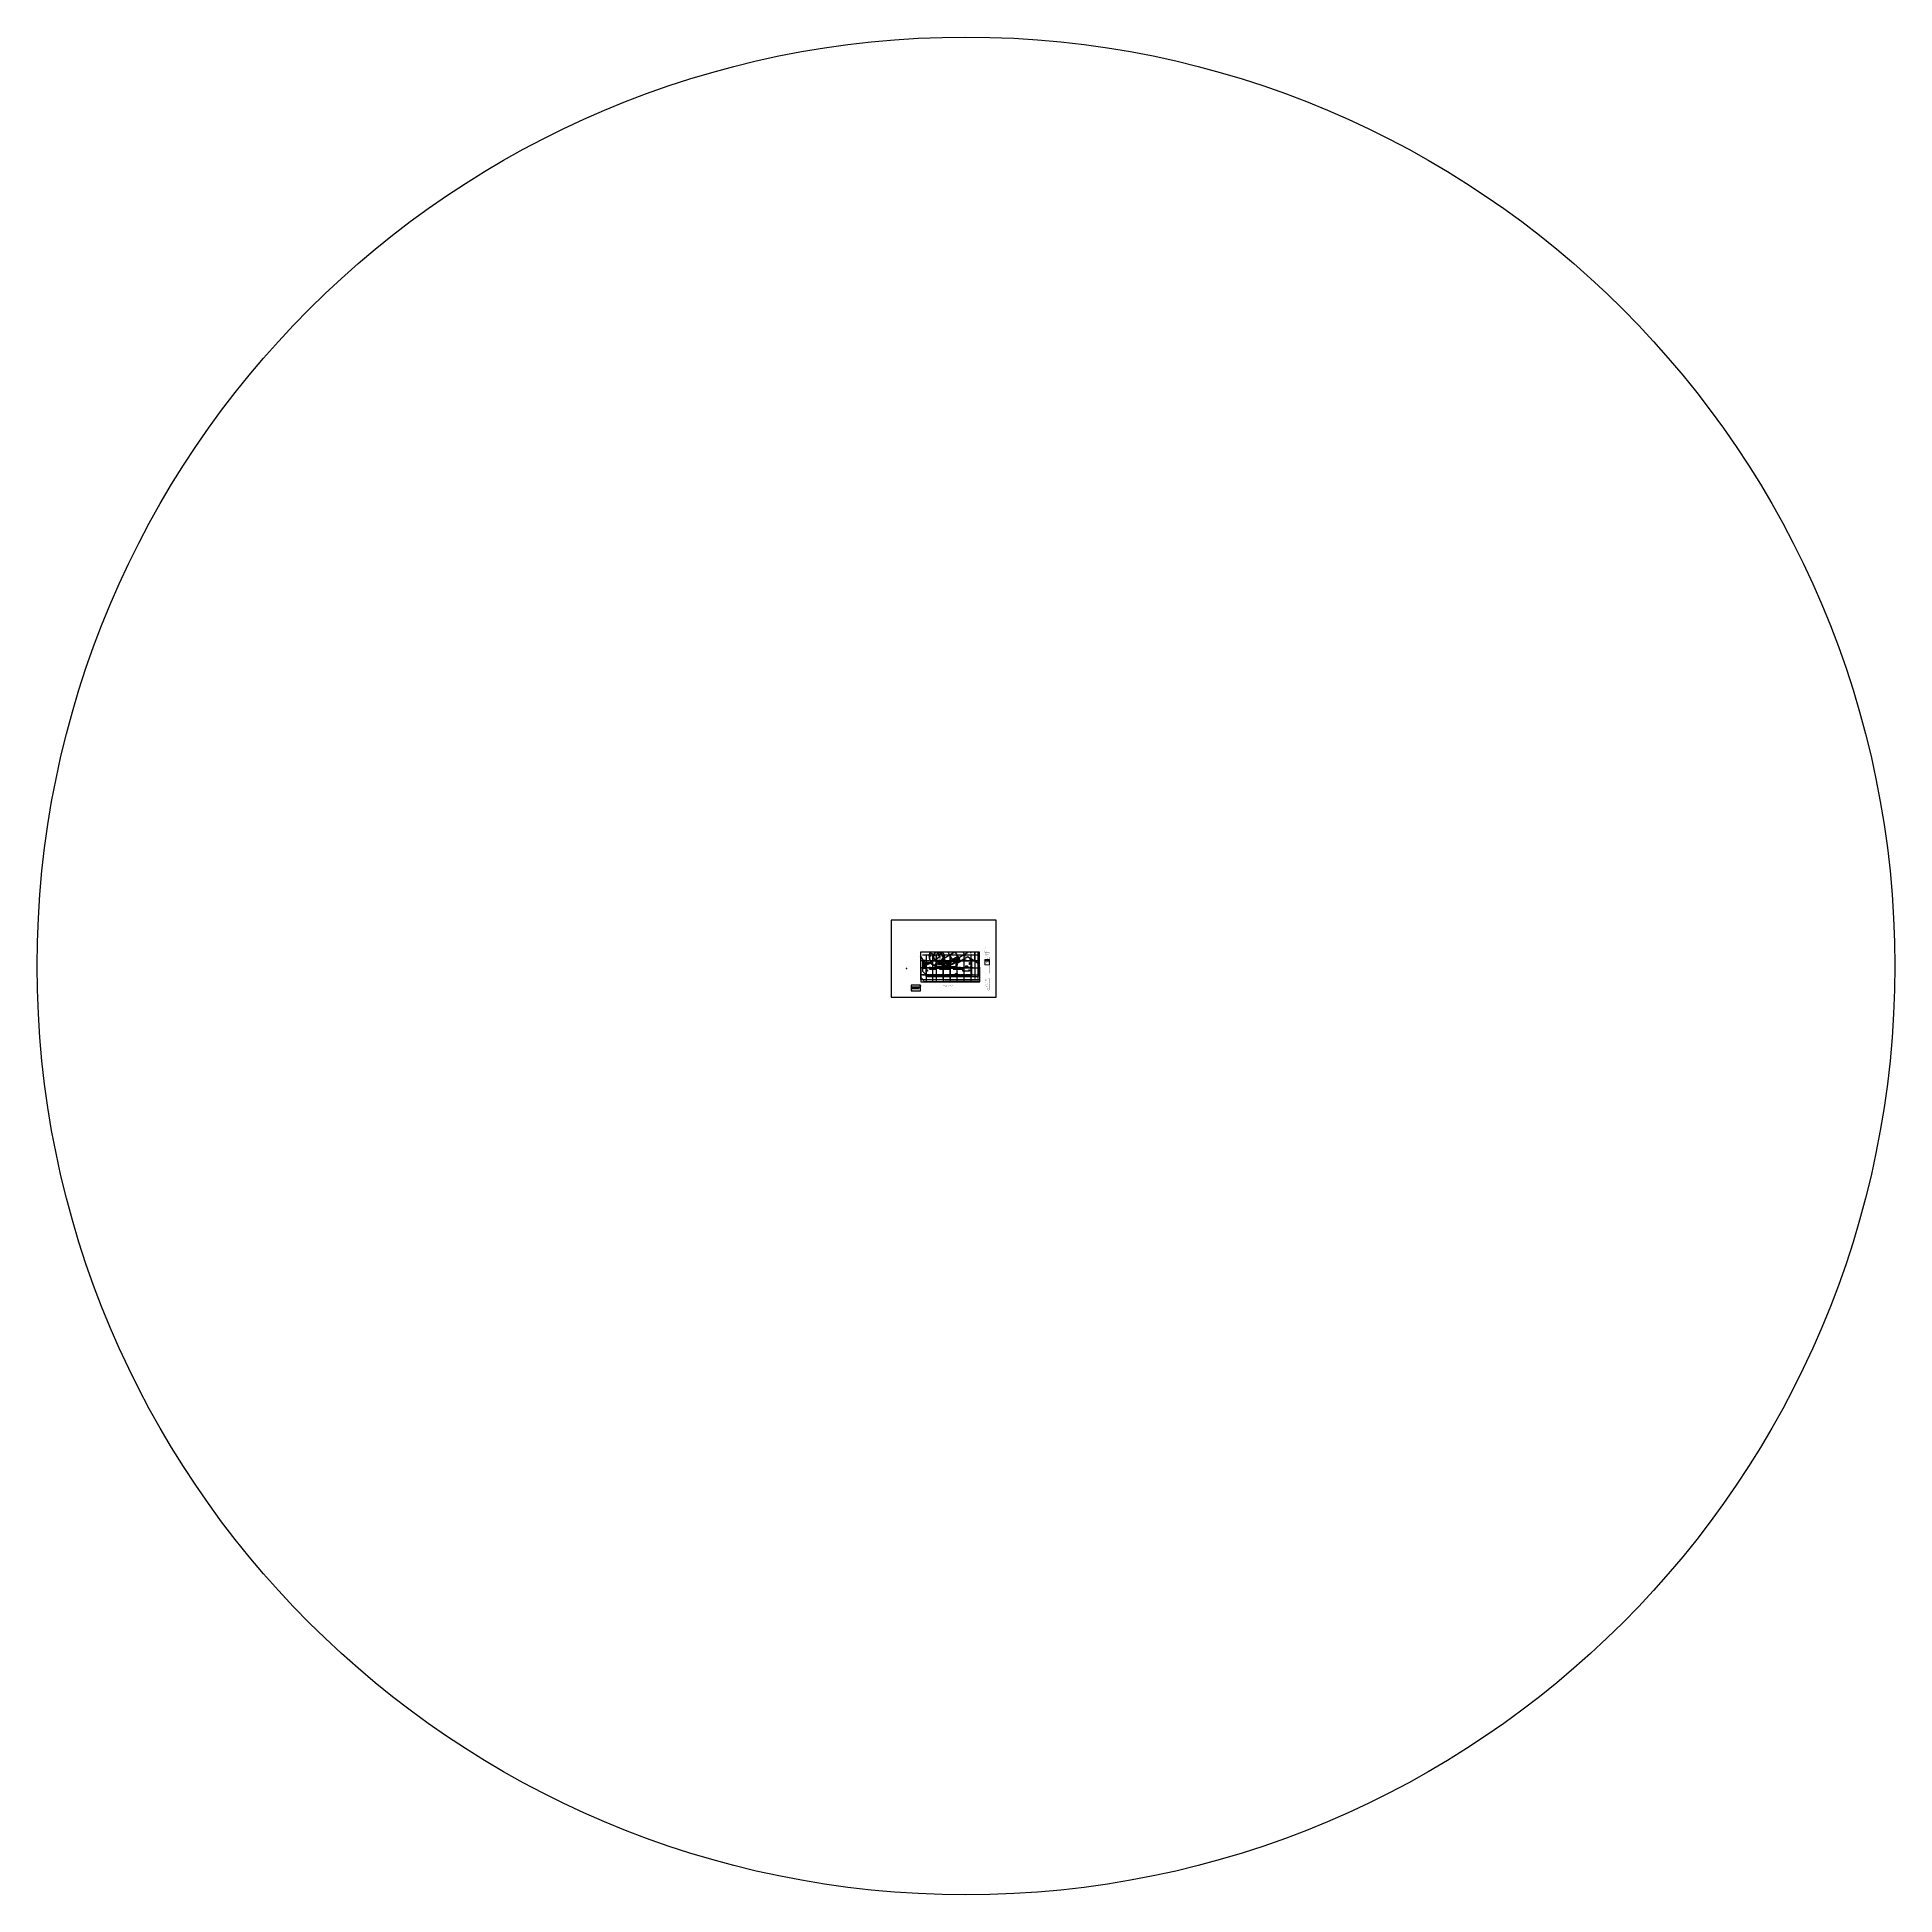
# Paper-space layout 'Layout1' of a CAD drawing. Extents: x -11529 to 12471, y -11289 to 12711.
# The model-space entities are those that its viewports show. They can reach past a viewport. Long polylines and large blocks are cut down to what shows.
import ezdxf
from ezdxf.enums import TextEntityAlignment as Align
from ezdxf.xclip import XClip

# ---------------------------------------------------------------- set-up
doc = ezdxf.new("R2010")
doc.units = 0
doc.header["$LTSCALE"] = 5
doc.header["$XCLIPFRAME"] = 2
for name, pattern in [('104 13#平面_t3$0$109 3#平面$0$DASH', [0.35, 0.25, -0.1]), ('104 13#平面_t3$0$ACAD_ISO04W100', [30, 24, -3, 0, -3]), ('104 13#平面_t3$0$ACAD_ISO05W100', [34, 24, -3, 0.5, -3, 0.5, -3]), ('104 13#平面_t3$0$DASH', [0.35, 0.25, -0.1]), ('104 13#平面_t3$0$DOTE', [2.42, 2, -0.2, 0.02, -0.2]), ('104-地下室 轴网$0$DASH', [0.35, 0.25, -0.1]), ('104-地下室 轴网$0$DOTE', [2.42, 2, -0.2, 0.02, -0.2]), ('13#楼幕墙$0$DASH', [0.35, 0.25, -0.1]), ('X-104 B0平面$0$$0$DASH', [0.35, 0.25, -0.1]), ('X-104 B0平面$0$ACAD_ISO04W100', [30, 24, -3, 0, -3]), ('X-104 B0平面$0$DASH', [0.35, 0.25, -0.1]), ('X-104 B0平面$0$DOTE', [2.42, 2, -0.2, 0.02, -0.2])]:
    doc.linetypes.add(name, pattern=pattern)
doc.layers.get('0').update_dxf_attribs({"linetype": 'CONTINUOUS'})
doc.layers.get('Defpoints').update_dxf_attribs({"linetype": 'CONTINUOUS'})
for name, color, linetype, plot in [('04-不打印_视口', 5, 'CONTINUOUS', False), ('104 13#平面_t3$0$04-不打印_辅助线', 165, 'CONTINUOUS', False), ('104 13#平面_t3$0$04-不打印_面积', 5, 'CONTINUOUS', False), ('104 13#平面_t3$0$DIM_MODI', 6, 'CONTINUOUS', False), ('104-13 B0核心筒$0$04-不打印_辅助线', 165, 'CONTINUOUS', False), ('13#楼幕墙$0$04-不打印_辅助线', 165, 'CONTINUOUS', False), ('X-104 B0平面$0$04-不打印_面积', 5, 'CONTINUOUS', False)]:
    doc.layers.add(name, color=color, linetype=linetype, plot=plot)
for name, color, linetype in [('104 13#平面_t3$0$00-基础条件', 4, 'CONTINUOUS'), ('104 13#平面_t3$0$01-标注_符号', 200, 'CONTINUOUS'), ('104 13#平面_t3$0$01-标注_轴线坐标', 132, 'CONTINUOUS'), ('104 13#平面_t3$0$02-TEXT_标注', 130, 'CONTINUOUS'), ('104 13#平面_t3$0$05-填充_天正', 26, 'CONTINUOUS'), ('104 13#平面_t3$0$A-C_玻璃幕墙', 140, 'CONTINUOUS'), ('104 13#平面_t3$0$A-E_电梯', 171, 'CONTINUOUS'), ('104 13#平面_t3$0$A-I_卫-洁具', 241, 'CONTINUOUS'), ('104 13#平面_t3$0$A-O_分水线', 127, 'CONTINUOUS'), ('104 13#平面_t3$0$A-O_屋面', 201, 'CONTINUOUS'), ('104 13#平面_t3$0$A-O_散水', 134, 'CONTINUOUS'), ('104 13#平面_t3$0$A-SUR_保温', 222, 'CONTINUOUS'), ('104 13#平面_t3$0$A-TECH_暖通', 6, 'CONTINUOUS'), ('104 13#平面_t3$0$A-TECH_水', 3, 'CONTINUOUS'), ('104 13#平面_t3$0$A-TECH_电气', 240, 'CONTINUOUS'), ('104 13#平面_t3$0$A-TECH_结构', 21, 'CONTINUOUS'), ('104 13#平面_t3$0$A_AXIS-轴线', 36, '104 13#平面_t3$0$DOTE'), ('104 13#平面_t3$0$A_STR-砌块墙', 121, 'CONTINUOUS'), ('104 13#平面_t3$0$DIM_SYMB', 3, 'CONTINUOUS'), ('104 13#平面_t3$0$EH_玻璃', 156, 'CONTINUOUS'), ('104 13#平面_t3$0$EH_石材', 116, 'CONTINUOUS'), ('104 13#平面_t3$0$M-场地 车库入口', 41, 'CONTINUOUS'), ('104 13#平面_t3$0$M-用地 红线', 20, '104 13#平面_t3$0$ACAD_ISO04W100'), ('104 13#平面_t3$0$M-绿化 首层轮廓', 197, 'CONTINUOUS'), ('104 13#平面_t3$0$M-道路 边线', 151, 'CONTINUOUS'), ('104 13#平面_t3$0$s-colu', 40, 'CONTINUOUS'), ('104 13#平面_t3$0$VPIPE-中水', 122, '104 13#平面_t3$0$TG_Z'), ('104 13#平面_t3$0$VPIPE-喷淋', 6, '104 13#平面_t3$0$TG_ZP'), ('104 13#平面_t3$0$VPIPE-废水', 31, '104 13#平面_t3$0$TG_F'), ('104 13#平面_t3$0$VPIPE-污水', 2, '104 13#平面_t3$0$TG_W'), ('104 13#平面_t3$0$VPIPE-给水', 3, '104 13#平面_t3$0$TG_J'), ('104 13#平面_t3$0$VPIPE-通气', 3, 'CONTINUOUS'), ('104 13#平面_t3$0$X-104 13#平面$0$A-TECH_结构', 21, 'CONTINUOUS'), ('104 13#平面_t3$0$图例', 7, 'CONTINUOUS'), ('104-13 B0核心筒$0$A-E_电梯', 171, 'CONTINUOUS'), ('104-13 B0核心筒$0$A-TECH_结构', 21, 'CONTINUOUS'), ('104-13 B0核心筒$0$A_STR-砼柱', 51, 'CONTINUOUS'), ('104-13 B0核心筒$0$DIM_SYMB', 3, 'CONTINUOUS'), ('104-地下室 轴网$0$00-图签', 7, 'CONTINUOUS'), ('104-地下室 轴网$0$01-标注_轴线坐标', 132, 'CONTINUOUS'), ('104-地下室 轴网$0$A_AXIS-轴线', 36, '104-地下室 轴网$0$DOTE'), ('104-地下室 轴网$0$M-建筑 地下室轮廓', 3, '104-地下室 轴网$0$DASH'), ('13#楼幕墙$0$A-C_幕墙龙骨', 133, 'CONTINUOUS'), ('13#楼幕墙$0$A-C_玻璃幕墙', 140, 'CONTINUOUS'), ('13#楼幕墙$0$A-C_窗', 140, 'CONTINUOUS'), ('13#楼幕墙$0$A-TECH_结构', 21, 'CONTINUOUS'), ('13#楼幕墙$0$A-金属背板', 30, 'CONTINUOUS'), ('13#楼幕墙$0$D-铝板', 181, 'CONTINUOUS'), ('13#楼幕墙$0$DOOR_FIRE', 220, 'CONTINUOUS'), ('X-104 B0平面$0$$0$A_STR-钢结构', 20, 'CONTINUOUS'), ('X-104 B0平面$0$$1$A-E_电梯', 171, 'CONTINUOUS'), ('X-104 B0平面$0$$1$A-TECH_结构', 21, 'CONTINUOUS'), ('X-104 B0平面$0$01-标注_符号', 200, 'CONTINUOUS'), ('X-104 B0平面$0$02-TEXT_房间', 7, 'CONTINUOUS'), ('X-104 B0平面$0$05-填充_天正', 26, 'CONTINUOUS'), ('X-104 B0平面$0$A-O_分水线', 127, 'CONTINUOUS'), ('X-104 B0平面$0$A-SUR_看线', 231, 'CONTINUOUS'), ('X-104 B0平面$0$A-TECH_水', 3, 'CONTINUOUS'), ('X-104 B0平面$0$A-TECH_结构', 21, 'CONTINUOUS'), ('X-104 B0平面$0$A_AXIS-轴线', 36, 'X-104 B0平面$0$DOTE'), ('X-104 B0平面$0$A_STR-砼墙', 51, 'CONTINUOUS'), ('X-104 B0平面$0$M-建筑 地下室轮廓', 3, 'X-104 B0平面$0$DASH'), ('X-104 B0平面$0$M-用地 红线', 20, 'X-104 B0平面$0$ACAD_ISO04W100'), ('X-104 B0平面$0$看线', 241, 'CONTINUOUS'), ('X-104 B0平面$0$集水坑&', 6, 'CONTINUOUS')]:
    doc.layers.add(name, color=color, linetype=linetype)
doc.layers.add('104 13#平面_t3$0$000套内', color=226, linetype='CONTINUOUS', lineweight=30, plot=False)
doc.styles.add('104 13#平面_t3$0$_TCH_AXIS', font='STXIHEI.TTF', dxfattribs={"width": 0.75})
doc.styles.add('104 13#平面_t3$0$Standard', font='ros1.shx', dxfattribs={"width": 0.75, "bigfont": 'jd.shx'})
doc.styles.add('104 13#平面_t3$0$TG_LINETYPE', font='STXIHEI.TTF', dxfattribs={"width": 0.8, "height": 3})
doc.styles.add('X-104 B0平面$0$Arial', font='arial.ttf', dxfattribs={"width": 0.75, "height": 2.5})
doc.styles.add('华文细黑', font='STXIHEI.TTF', dxfattribs={"height": 10})
doc.styles.add('图签信息$0$hwxh', font='STXIHEI.TTF')
doc.styles.add('图签信息$0$华文细黑', font='STXIHEI.TTF', dxfattribs={"height": 10})
doc.linetypes.add('104 13#平面_t3$0$TG_F', pattern='A,2,-0.3,["F",104 13#平面_t3$0$TG_LINETYPE,S=0.1,R=0,X=-0.23,Y=-0.15],0', length=2.3)
doc.linetypes.add('104 13#平面_t3$0$TG_J', pattern='A,2,-0.3,["J",104 13#平面_t3$0$TG_LINETYPE,S=0.1,R=0,X=-0.23,Y=-0.15],0', length=2.3)
doc.linetypes.add('104 13#平面_t3$0$TG_W', pattern='A,2,-0.3,["W",104 13#平面_t3$0$TG_LINETYPE,S=0.1,R=0,X=-0.28,Y=-0.15],0', length=2.3)
doc.linetypes.add('104 13#平面_t3$0$TG_Z', pattern='A,2,-0.3,["Z",104 13#平面_t3$0$TG_LINETYPE,S=0.1,R=0,X=-0.23,Y=-0.15],0', length=2.3)
doc.linetypes.add('104 13#平面_t3$0$TG_ZP', pattern='A,5,-0.6,["ZP",104 13#平面_t3$0$TG_LINETYPE,S=0.1,R=0,X=-0.52,Y=-0.15],0', length=5.6)
pattern_1 = [(45, (0, 0), (-224.5064, 224.5064), []), (135, (0, 0), (-224.5064, -224.5064), [])]

# ---------------------------------------------------------------- blocks, each defined once
blk = doc.blocks.new('图框-A0')
for points, const_width in [([(0, 0), (1188, 0), (1188, 841), (0, 841)], 0.05), ([(1113, 831), (25, 831), (25, 10), (1113, 10)], 0.5)]:
    blk.add_lwpolyline(points, close=True, dxfattribs=dict(const_width=const_width))
at = {"const_width": 0.05}
for points in [[(594, 841), (594, 839)], [(0, 420.5), (2, 420.5)], [(1188, 420.5), (1186, 420.5)], [(594, 0), (594, 2)]]:
    blk.add_lwpolyline(points, dxfattribs=at)
blk = doc.blocks.new('图签信息$0$WDCE Copyright200X')
at = {"const_width": 0.016}
blk.add_lwpolyline([(-10.6, 1.3, 1), (-11.4, 1.3, 1)], format="xyb", close=True, dxfattribs=at)
at = {"style": '图签信息$0$华文细黑'}
for s, p in [('WDCE ', (-11.5, 0.5)), ('     Copyright ', (-3.5, 0.5))]:
    blk.add_text(s, height=1, dxfattribs=at).set_placement(p, align=Align.BOTTOM_RIGHT)
blk.add_text('c', height=0.6, dxfattribs=at).set_placement((-11, 1.3), align=Align.MIDDLE_CENTER)
blk.add_attdef('200X', text='', height=1, dxfattribs=at).set_placement((-0.5, 0.5), align=Align.BOTTOM_RIGHT)
blk = doc.blocks.new('图签信息$0$logo2')
h = blk.add_hatch(color=7)
h.paths.add_polyline_path([(19, -7.4), (15.8, -7.4), (15.8, -4), (19, -4), (19, -4.2), (16.5, -4.2), (16.5, -5.4), (18.8, -5.4), (18.8, -5.7), (16.5, -5.7), (16.5, -7.1), (19, -7.1)])
edge = h.paths.add_edge_path()
edge.add_spline(control_points=[(15.3, -4.2), (15.3, -4.2), (15.1, -4.6), (15.1, -4.6), (15.1, -4.6), (14.6, -4.1), (13.7, -4.1), (13, -4.1), (12.1, -4.5), (12.1, -5.6), (12.1, -6.5), (12.8, -7.2), (13.7, -7.2), (14.7, -7.2), (15.2, -6.7), (15.2, -6.7), (15.2, -6.7), (15.2, -7.1), (15.2, -7.1), (13.6, -7.7), (11.4, -7.3), (11.4, -5.6), (11.4, -3.7), (14.2, -3.7), (15.3, -4.2)], knot_values=[0, 0, 0, 0, 1, 1, 1, 2, 2, 2, 3, 3, 3, 4, 4, 4, 5, 5, 5, 6, 6, 6, 7, 7, 7, 8, 8, 8, 8], degree=3, periodic=0)
edge = h.paths.add_edge_path(flags=16)
edge.add_spline(control_points=[(10.2, -5.6), (10.2, -5.2), (10.1, -4.8), (9.9, -4.6), (9.6, -4.3), (9.2, -4.1), (8.7, -4.1), (8.7, -4.1), (7.6, -4.1), (7.6, -4.1), (7.6, -4.1), (7.6, -7.1), (7.6, -7.1), (7.6, -7.1), (8.7, -7.1), (8.7, -7.1), (9.1, -7.1), (9.5, -6.9), (9.8, -6.6), (10.1, -6.3), (10.2, -6), (10.2, -5.6)], knot_values=[0, 0, 0, 0, 1, 1, 1, 2, 2, 2, 3, 3, 3, 4, 4, 4, 5, 5, 5, 6, 6, 6, 7, 7, 7, 7], degree=3, periodic=0)
edge = h.paths.add_edge_path()
edge.add_spline(control_points=[(10.9, -5.5), (10.9, -6), (10.7, -6.4), (10.3, -6.7), (9.9, -7.1), (9.4, -7.3), (8.8, -7.3), (8.8, -7.3), (7, -7.3), (7, -7.3), (7, -7.3), (7, -3.9), (7, -3.9), (7, -3.9), (9.1, -3.9), (9.1, -3.9), (9.6, -3.9), (10, -4.1), (10.4, -4.3), (10.7, -4.6), (10.9, -5), (10.9, -5.5)], knot_values=[0, 0, 0, 0, 1, 1, 1, 2, 2, 2, 3, 3, 3, 4, 4, 4, 5, 5, 5, 6, 6, 6, 7, 7, 7, 7], degree=3, periodic=0)
at = {"lineweight": 0}
blk.add_lwpolyline([(19, -7.4), (15.8, -7.4), (15.8, -4), (19, -4), (19, -4.2), (16.5, -4.2), (16.5, -5.4), (18.8, -5.4), (18.8, -5.7), (16.5, -5.7), (16.5, -7.1), (19, -7.1), (19, -7.4)], dxfattribs=at)
for points, knots in [([(10.9, -5.5), (10.9, -6), (10.7, -6.4), (10.3, -6.7), (9.9, -7.1), (9.4, -7.3), (8.8, -7.3), (8.8, -7.3), (7, -7.3), (7, -7.3), (7, -7.3), (7, -3.9), (7, -3.9), (7, -3.9), (9.1, -3.9), (9.1, -3.9), (9.6, -3.9), (10, -4.1), (10.4, -4.3), (10.7, -4.6), (10.9, -5), (10.9, -5.5)], [0, 0, 0, 0, 1, 1, 1, 2, 2, 2, 3, 3, 3, 4, 4, 4, 5, 5, 5, 6, 6, 6, 7, 7, 7, 7]), ([(10.2, -5.6), (10.2, -5.2), (10.1, -4.8), (9.9, -4.6), (9.6, -4.3), (9.2, -4.1), (8.7, -4.1), (8.7, -4.1), (7.6, -4.1), (7.6, -4.1), (7.6, -4.1), (7.6, -7.1), (7.6, -7.1), (7.6, -7.1), (8.7, -7.1), (8.7, -7.1), (9.1, -7.1), (9.5, -6.9), (9.8, -6.6), (10.1, -6.3), (10.2, -6), (10.2, -5.6)], [0, 0, 0, 0, 1, 1, 1, 2, 2, 2, 3, 3, 3, 4, 4, 4, 5, 5, 5, 6, 6, 6, 7, 7, 7, 7]), ([(15.3, -4.2), (15.3, -4.2), (15.1, -4.6), (15.1, -4.6), (15.1, -4.6), (14.6, -4.1), (13.7, -4.1), (13, -4.1), (12.1, -4.5), (12.1, -5.6), (12.1, -6.5), (12.8, -7.2), (13.7, -7.2), (14.7, -7.2), (15.2, -6.7), (15.2, -6.7), (15.2, -6.7), (15.2, -7.1), (15.2, -7.1), (13.6, -7.7), (11.4, -7.3), (11.4, -5.6), (11.4, -3.7), (14.2, -3.7), (15.3, -4.2)], [0, 0, 0, 0, 1, 1, 1, 2, 2, 2, 3, 3, 3, 4, 4, 4, 5, 5, 5, 6, 6, 6, 7, 7, 7, 8, 8, 8, 8])]:
    blk.add_open_spline(points, degree=3, knots=knots, dxfattribs=at)
blk = doc.blocks.new('图签信息$0$logo1')
h = blk.add_hatch(color=8)
edge = h.paths.add_edge_path()
edge.add_spline(control_points=[(3.9, -5.2), (3.6, -5.9), (3.4, -6.6), (3.4, -6.6), (3.4, -6.6), (2.5, -3.9), (2.5, -3.9), (2.5, -3.9), (1.8, -3.9), (1.7, -3.9), (2, -4.4), (3, -7.3), (3, -7.3), (3, -7.3), (3.4, -7.3), (3.4, -7.3), (3.4, -7.3), (4, -5.7), (4, -5.7), (4, -5.7), (3.9, -5.2), (3.9, -5.2)], knot_values=[0, 0, 0, 0, 1, 1, 1, 2, 2, 2, 3, 3, 3, 4, 4, 4, 5, 5, 5, 6, 6, 6, 7, 7, 7, 7], degree=3, periodic=0)
h = blk.add_hatch(color=7)
edge = h.paths.add_edge_path()
edge.add_spline(control_points=[(6, -3.9), (6.1, -4.1), (5.2, -6.6), (5.2, -6.6), (5.2, -6.6), (4.3, -3.9), (4.3, -3.9), (4.3, -3.9), (3.6, -3.9), (3.5, -3.9), (3.8, -4.4), (4.8, -7.3), (4.8, -7.3), (4.8, -7.3), (5.2, -7.3), (5.2, -7.3), (5.2, -7.3), (6.3, -4.3), (6.3, -4.3), (6.3, -4.3), (6.5, -3.9), (6.5, -3.9), (6.5, -3.9), (6.2, -3.9), (6, -3.9)], knot_values=[0, 0, 0, 0, 1, 1, 1, 2, 2, 2, 3, 3, 3, 4, 4, 4, 5, 5, 5, 6, 6, 6, 7, 7, 7, 8, 8, 8, 8], degree=3, periodic=0)
at = {"color": 8, "lineweight": 0}
blk.add_open_spline([(3.9, -5.2), (3.6, -5.9), (3.4, -6.6), (3.4, -6.6), (3.4, -6.6), (2.5, -3.9), (2.5, -3.9), (2.5, -3.9), (1.8, -3.9), (1.7, -3.9), (2, -4.4), (3, -7.3), (3, -7.3), (3, -7.3), (3.4, -7.3), (3.4, -7.3), (3.4, -7.3), (4, -5.7), (4, -5.7), (4, -5.7), (3.9, -5.2), (3.9, -5.2)], degree=3, knots=[0, 0, 0, 0, 1, 1, 1, 2, 2, 2, 3, 3, 3, 4, 4, 4, 5, 5, 5, 6, 6, 6, 7, 7, 7, 7], dxfattribs=at)
at = {"lineweight": 0}
blk.add_open_spline([(6, -3.9), (6.1, -4.1), (5.2, -6.6), (5.2, -6.6), (5.2, -6.6), (4.3, -3.9), (4.3, -3.9), (4.3, -3.9), (3.6, -3.9), (3.5, -3.9), (3.8, -4.4), (4.8, -7.3), (4.8, -7.3), (4.8, -7.3), (5.2, -7.3), (5.2, -7.3), (5.2, -7.3), (6.3, -4.3), (6.3, -4.3), (6.3, -4.3), (6.5, -3.9), (6.5, -3.9), (6.5, -3.9), (6.2, -3.9), (6, -3.9)], degree=3, knots=[0, 0, 0, 0, 1, 1, 1, 2, 2, 2, 3, 3, 3, 4, 4, 4, 5, 5, 5, 6, 6, 6, 7, 7, 7, 8, 8, 8, 8], dxfattribs=at)
blk.add_blockref('图签信息$0$logo2', (0, 0))
blk = doc.blocks.new('图签信息$0$时间-logo')
at = {"layer": 'Defpoints', "lineweight": 0}
blk.add_lwpolyline([(0, -23.5), (-21.2, -23.5), (-21.2, 0), (0, 0), (0, -23.5)], dxfattribs=at)
blk.add_blockref('图签信息$0$logo1', (-21, 0))
at = {"style": '图签信息$0$hwxh'}
for s, height, p in [('华通设计顾问工程有限公司 ', 1.15, (-19.7, -9.1)), ('WALTON DESIGN & CONSULTING ENGINEERING CO., LTD.', 0.5, (-19.5, -10.1)), ('地址:北京市西城区西直门南小街135号西派国际3号楼 100035', 0.5, (-19.5, -11.9)), ('Address: Building No.3 C-Park, No.135 Xizhimen South Street, ', 0.47, (-19.5, -12.8)), ('电话 Tel：                        （8610）83957395 ', 0.5, (-19.6, -14.9)), ('传真 Fax：                      （8610）83957590 ', 0.5, (-19.5, -15.8)), ('资质号 Licence No.：    建筑甲级 A111010265 ', 0.5, (-19.5, -18.5)), ('主页 Web：                      www.WDCE.com ', 0.5, (-19.5, -16.7)), ('邮件 E-mail：                    office@WDCE.com ', 0.5, (-19.5, -17.6)), ('Xicheng District, Beijing 100035, China ', 0.47, (-16.7, -13.7)), ('   规划甲级 101195', 0.5, (-12.6, -19.4))]:
    blk.add_text(s, height=height, dxfattribs=at).set_placement(p)
blk = doc.blocks.new('图签信息')
at = {"const_width": 0.5}
for points in [[(-65, 574), (-65, 500.5), (0, 500.5), (0, 574)], [(-65, 0), (0, 0), (0, 500.5), (-65, 500.5)]]:
    blk.add_lwpolyline(points, close=True, dxfattribs=at)
at = {"const_width": 0.05}
for points in [[(-65, 566.5), (0, 566.5)], [(-65, 560.5), (0, 560.5)], [(-65, 554.5), (0, 554.5)], [(-39.1, 566.5), (-39.1, 500.5)], [(-19.1, 566.5), (-19.1, 500.5)], [(-65, 548.5), (0, 548.5)], [(-65, 542.5), (0, 542.5)], [(-65, 536.5), (0, 536.5)], [(-65, 530.5), (0, 530.5)], [(-65, 524.5), (0, 524.5)], [(-65, 518.5), (0, 518.5)], [(-65, 512.5), (0, 512.5)], [(-65, 512.5), (0, 512.5)], [(-65, 506.5), (0, 506.5)], [(-65, 500.5), (0, 500.5)], [(-62.5, 450.9), (-2.5, 450.9)], [(-62.5, 440.9), (-2.5, 440.9)], [(-2.5, 407.9), (-2.5, 436.1), (-62.5, 436.1), (-62.5, 407.9)], [(-62.5, 407.9), (-2.5, 407.9)], [(-62.5, 404.9), (-62.5, 227.8)], [(-62.5, 404.9), (-2.5, 404.9)], [(-62.5, 227.8), (-2.5, 227.8), (-2.5, 404.9)], [(-57.5, 338.4), (-7.5, 338.4)], [(-57.5, 288.8), (-7.5, 288.8)], [(-62.5, 227.8), (-2.5, 227.8)], [(-62.5, 217.7), (-2.5, 217.7)], [(-57.5, 234.9), (-7.5, 234.9)], [(-62.5, 103.3), (-2.5, 103.3), (-2.5, 163.3), (-62.5, 163.3), (-62.5, 103.3)], [(-62.5, 155.8), (-2.5, 155.8)], [(-62.5, 148.3), (-2.5, 148.3)], [(-62.5, 140.8), (-2.5, 140.8)], [(-37.5, 163.3), (-37.5, 103.3)], [(-20, 163.3), (-20, 103.3)], [(-62.5, 133.3), (-2.5, 133.3)], [(-62.5, 125.8), (-2.5, 125.8)], [(-62.5, 118.3), (-2.5, 118.3)], [(-62.5, 110.8), (-2.5, 110.8)], [(-62.5, 98.5), (-2.5, 98.5), (-2.5, 10), (-62.5, 10), (-62.5, 98.5)], [(-62.5, 83.5), (-2.5, 83.5)], [(-62.5, 76), (-2.5, 76)], [(-62.5, 40), (-2.5, 40)], [(-62.5, 26), (-2.5, 26)], [(-62.5, 18), (-2.5, 18)], [(-37.5, 40), (-37.5, 26)]]:
    blk.add_lwpolyline(points, dxfattribs=at)
at = {"ltscale": 0.001, "xscale": 2.834689937531525, "yscale": 2.834689937531525, "zscale": 2.834689937531525}
blk.add_blockref('图签信息$0$时间-logo', (-2.5, 404.9), dxfattribs=at)
blk.add_blockref('图签信息$0$WDCE Copyright200X', (-2.5, 0)).add_auto_attribs({'200X': '2007'})
at = {"style": '图签信息$0$华文细黑'}
for s, height, p in [('总图', 2.4, (-63, 559.5)), ('建筑', 2.4, (-63, 553.5)), ('签字', 2.4, (-37.2, 564.6)), ('SIGN', 2, (-30.3, 563.9)), ('日期', 2.4, (-17.8, 564.6)), ('DATE', 2, (-11, 563.7)), ('结构', 2.4, (-63, 547.5)), ('给排水', 2.4, (-63, 541.5)), ('景观', 2.4, (-63, 523.5)), ('绿色', 2.4, (-63, 505.5)), ('暖通', 2.4, (-63, 535.5)), ('室内', 2.4, (-63, 517.5)), ('方案', 2.4, (-63, 511.5)), ('电气', 2.4, (-63, 529.5)), ('项目名称', 2.4, (-60.5, 498)), ('PROJECT NAME', 2, (-60.5, 494.1)), ('委托方', 2, (-60.9, 434.9)), ('CLIENT', 2, (-60.9, 431.9)), ('设计号', 2.4, (-60.5, 457.5)), ('STAGE', 2, (-60.5, 444)), ('PROJECT NO.', 2, (-60.5, 454)), ('阶段', 2.4, (-60.5, 447.5)), ('设计方', 2, (-60.5, 403.8)), ('DESIGNER', 2, (-60.5, 400.8)), ('索引', 2.4, (-60.5, 224.1)), ('KEY PLAN', 2, (-60.5, 220.7)), ('审核', 2.4, (-61, 147.3)), ('审定', 2.4, (-60.7, 154.8)), ('设计主持人', 2.4, (-60.7, 139.8)), ('APPROVED BY', 2, (-60.5, 151.4)), ('VERIFIED BY', 2, (-60.5, 143.9)), ('姓名', 2.4, (-35.5, 162.5)), ('NAME', 2, (-35.5, 159)), ('签字', 2.4, (-15.8, 162.6)), ('SIGN', 2, (-15.5, 159.2)), ('SPECIALTY', 2, (-61.2, 94.4)), ('专业', 2.4, (-61.2, 97.9)), ('SUB ITEM', 2, (-60.9, 79.5)), ('子项', 2.4, (-60.9, 82.9)), ('DRAWING TITLES', 2, (-60.9, 72)), ('图名', 2.4, (-60.9, 75.4)), ('专业负责人', 2.4, (-60.7, 132.3)), ('制图人', 2.4, (-60.6, 109.8)), ('校对', 2.4, (-60.5, 124.8)), ('CHECKED BY', 2, (-60.5, 121.4)), ('设计人', 2.4, (-60.5, 117.3)), ('DESIGN CHIEF', 2, (-60.5, 136.2)), ('DISCIPLINE CHIEF', 2, (-60.5, 129)), ('DESIGN BY', 2, (-60.5, 113.8)), ('DRAWN BY', 2, (-60.5, 106.5)), ('比例', 2.4, (-61.6, 39.4)), ('SCALE', 2, (-61.2, 36)), ('版本号', 2.4, (-61, 25)), ('EDITION', 2, (-61.1, 21.6)), ('日期', 2.4, (-61, 16.7)), ('DATE', 2, (-60.5, 13.3)), ('SHEET NO.', 2, (-36.1, 36)), ('图纸编号', 2.4, (-36.1, 39.3))]:
    blk.add_text(s, height=height, dxfattribs=at).set_placement(p, align=Align.TOP_LEFT)
for s, p in [('ARCHITECTURE', (-40.1, 552.7)), ('SITE PLAN', (-40.1, 557.7)), ('VENTILATION', (-40.1, 534.7)), ('INTERIORS', (-40.1, 516.9)), ('STRUCTURE', (-40.1, 546.7)), ('LANDSCAPE', (-40.1, 522.9)), ('ELECTRIC', (-40.1, 528.9)), ('GREEN', (-40.1, 504.9)), ('WATER', (-40.1, 540.7)), ('PLAN', (-40.1, 510.9))]:
    blk.add_text(s, height=1.5, dxfattribs=at).set_placement(p, align=Align.TOP_RIGHT)
for s, height, p in [('COUNTERSIGN', 2, (-32.5, 569.6)), ('会签栏', 2.4, (-32.5, 573))]:
    blk.add_text(s, height=height, dxfattribs=at).set_placement(p, align=Align.TOP_CENTER)
at = {"color": 4, "style": '图签信息$0$华文细黑', "width": 0.75}
for s, p in [('通州区台湖镇104、109地块', (-32.5, 480.8)), ('F3其他类多功能用地项目', (-32.5, 470.9))]:
    blk.add_text(s, height=4.5, dxfattribs=at).set_placement(p, align=Align.CENTER)
at = {"style": '图签信息$0$华文细黑', "oblique": 20}
for s, p in [('尺寸以标注为准不得量取，所有尺寸需在现场校核准确', (-32.5, 4)), ('除特别注明外，所有尺寸是以毫米制', (-32.5, 6.5))]:
    blk.add_text(s, height=1.5, dxfattribs=at).set_placement(p, align=Align.MIDDLE_CENTER)
at = {"color": 4, "style": '图签信息$0$华文细黑'}
for s, p in [('2019.03', (-32.5, 11.8)), ('A', (-32.5, 19.4))]:
    blk.add_text(s, height=3, dxfattribs=at).set_placement(p, align=Align.CENTER)
at = {"color": 4, "ltscale": 0.001, "char_height": 3, "width": 58.489, "style": '图签信息$0$华文细黑'}
for s, insert, attachment_point in [('北京光谷科技园\\P开发建设有限公司', (-32.9, 419.7), 5), ('通17-03', (-40.1, 455.5), 4), ('施工图', (-40.1, 445.5), 4)]:
    blk.add_mtext(s, dxfattribs=dict(at, insert=insert, attachment_point=attachment_point))
blk = doc.blocks.new('图签-A0')
at = {"ltscale": 0.001, "const_width": 0.5}
blk.add_lwpolyline([(0, 821), (-65, 821), (-65, 0), (0, 0)], close=True, dxfattribs=at)
ref = blk.add_blockref('图签信息', (0, 247))
XClip(ref).set_block_clipping_path([(-64.9999987737, 192.060868484), (0, 574)])
ref = blk.add_blockref('图签信息', (0, 0))
XClip(ref).set_block_clipping_path([(-64.9999987737, 0), (0, 192.9246309638)])
blk = doc.blocks.new('图框-A1')
for points, const_width in [([(0, 0), (841, 0), (841, 594), (0, 594)], 0.05), ([(766, 584), (25, 584), (25, 10), (766, 10)], 0.5)]:
    blk.add_lwpolyline(points, close=True, dxfattribs=dict(const_width=const_width))
at = {"const_width": 0.05}
for points in [[(420.5, 594), (420.5, 592)], [(0, 297), (2, 297)], [(841, 297), (839, 297)], [(420.5, 0), (420.5, 2)]]:
    blk.add_lwpolyline(points, dxfattribs=at)
blk = doc.blocks.new('图签-A1')
at = {"color": 2}
blk.add_blockref('图签信息', (0, 0), dxfattribs=at)
blk = doc.blocks.new('图框-A1+1-4')
for points, const_width in [([(0, 0), (1051, 0), (1051, 594), (0, 594)], 0.05), ([(976, 584), (25, 584), (25, 10), (976, 10)], 0.5)]:
    blk.add_lwpolyline(points, close=True, dxfattribs=dict(const_width=const_width))
at = {"const_width": 0.05}
for points in [[(525.5, 594), (525.5, 592)], [(0, 297), (2, 297)], [(1051, 297), (1049, 297)], [(525.5, 0), (525.5, 2)]]:
    blk.add_lwpolyline(points, dxfattribs=at)
blk = doc.blocks.new('104-地下室 轴网$0$轴网')
at = {"layer": '104-地下室 轴网$0$A_AXIS-轴线', "linetype": '104-地下室 轴网$0$DOTE'}
for p, q in [((-200, -7401), (-200, 26620)), ((8000, -7401), (8000, 26620)), ((12500, -7401), (12500, 26620)), ((21500, -7401), (21500, 26620)), ((30500, -7401), (30500, 26620)), ((39500, -7401), (39500, 26620)), ((48500, -7401), (48500, 26620)), ((57500, -7401), (57500, 26620)), ((60408, 18000), (-7181, 18000)), ((60408, 9000), (-7181, 9000)), ((60408, 0), (-7181, 0))]:
    blk.add_line(p, q, dxfattribs=at)
blk = doc.blocks.new('图框-A0加长150')
for points, const_width in [([(0, 0), (1338, 0), (1338, 841), (0, 841)], 0.05), ([(1263, 831), (25, 831), (25, 10), (1263, 10)], 0.5)]:
    blk.add_lwpolyline(points, close=True, dxfattribs=dict(const_width=const_width))
at = {"const_width": 0.05}
for points in [[(0, 421), (2, 421)], [(669, 0), (669, 2)], [(1338, 421), (1336, 421)]]:
    blk.add_lwpolyline(points, dxfattribs=at)
blk = doc.blocks.new('104-地下室 轴网$0$A$C7E2A6E2C')
at = {"color": 224, "linetype": 'ByBlock'}
for p, q in [((0, 61529), (31154, 81346)), ((4271, 76098), (52674, 0))]:
    blk.add_line(p, q, dxfattribs=at)
at = {"color": 1, "linetype": 'ByBlock', "ltscale": 5}
blk.add_lwpolyline([(26177, 69980), (22302, 76071), (24834, 77681), (22150, 81900), (10510, 74496), (8319, 65262), (28920, 32874), (42336, 41407), (33560, 55205, -0.37954358)], format="xyb", close=True, dxfattribs=at)
at = {"layer": '104-地下室 轴网$0$M-建筑 地下室轮廓', "color": 4, "linetype": 'ByBlock', "ltscale": 2}
blk.add_lwpolyline([(131237, 625), (131053, 270), (82971, 25300), (61335, 11538), (56961, 18415), (60967, 20964), (57346, 26659), (66248, 32322), (67456, 30423), (87407, 43114), (143854, 13730), (139180, 4752), (131237, 625)], dxfattribs=at)
blk = doc.blocks.new('104-地下室 轴网$0$A$C769971AC')
for points in [[(-8100, 0), (-5500, 0), (-5500, -2600), (-8100, -2600)], [(0, 0), (8750, 0), (8750, -4200), (0, -4200)], [(-79600, -4400), (-75400, -4400), (-75400, -13200), (-79600, -13200)], [(-69200, -4800), (-66450, -4800), (-66450, -7400), (-69200, -7400)], [(-20900, -11300), (-18100, -11300), (-18100, -13400), (-20900, -13400)], [(-17900, -11300), (-15100, -11300), (-15100, -13400), (-17900, -13400)], [(8750, -5000), (0, -5000), (0, -9200), (8750, -9200)]]:
    blk.add_lwpolyline(points, close=True)
blk = doc.blocks.new('104-地下室 轴网$0$104 轴线$0$A$C769971AC')
for points in [[(-8100, 0), (-5500, 0), (-5500, -2600), (-8100, -2600)], [(0, 0), (8750, 0), (8750, -4200), (0, -4200)], [(-79600, -4400), (-75400, -4400), (-75400, -13200), (-79600, -13200)], [(-69200, -4800), (-66450, -4800), (-66450, -7400), (-69200, -7400)], [(-20900, -11300), (-18100, -11300), (-18100, -13400), (-20900, -13400)], [(-17900, -11300), (-15100, -11300), (-15100, -13400), (-17900, -13400)], [(8750, -5000), (0, -5000), (0, -9200), (8750, -9200)]]:
    blk.add_lwpolyline(points, close=True)
blk = doc.blocks.new('104-地下室 轴网')
for points in [[(798722, -369429), (987872, -369429), (987872, -280329), (798722, -280329)], [(1000004, -598813), (1367754, -598813), (1367754, -450313), (1000004, -450313)], [(763572, -598813), (986472, -598813), (986472, -472663), (763572, -472663)]]:
    blk.add_lwpolyline(points, close=True)
for points, const_width in [([(802472, -367930), (986372, -367930), (986372, -281829), (802472, -281829)], 150), ([(1006254, -596313), (1365254, -596313), (1365254, -452813), (1006254, -452813)], 250), ([(767322, -597313), (984972, -597313), (984972, -474163), (767322, -474163)], 150)]:
    blk.add_lwpolyline(points, close=True, dxfattribs=dict(const_width=const_width))
at = {"layer": '104-地下室 轴网$0$00-图签'}
for points in [[(435873, 17570), (519973, 17570), (519973, 151370), (435873, 151370)], [(867292, 17570), (867292, 101670), (733492, 101670), (733492, 17570)]]:
    blk.add_lwpolyline(points, close=True, dxfattribs=at)
at = {"layer": '104-地下室 轴网$0$00-图签', "const_width": 100}
for points in [[(436873, 18570), (518973, 18570), (518973, 148870), (436873, 148870)], [(866292, 18570), (866292, 100670), (735992, 100670), (735992, 18570)]]:
    blk.add_lwpolyline(points, close=True, dxfattribs=at)
at = {"layer": '104-地下室 轴网$0$01-标注_轴线坐标'}
for p, q in [((-163293, -22925), (-159996, -28109)), ((-154940, -17612), (-151643, -22795)), ((-148582, -13568), (-145285, -18751)), ((-143929, -10608), (-140632, -15791)), ((-172533, -28802), (-169236, -33985)), ((-169236, -33985), (-168138, -34028)), ((1312240, -308992), (1314873, -308992)), ((727142, -320599), (733982, -317038)), ((731021, -328050), (737860, -324489)), ((734900, -335501), (741739, -331940)), ((1312240, -314507), (1314873, -314507)), ((1312240, -322042), (1314873, -322042)), ((1312240, -331942), (1314873, -331942)), ((718830, -353336), (725670, -349775)), ((722709, -360787), (729548, -357226)), ((1312240, -342892), (1314873, -342892)), ((597386, -364129), (590072, -364129)), ((597386, -373129), (590072, -373129)), ((597386, -382729), (590072, -382729)), ((596187, -367948), (596187, -361351)), ((634587, -364129), (641901, -364129)), ((634587, -373129), (641901, -373129)), ((634587, -382729), (641901, -382729)), ((726588, -368238), (733427, -364677)), ((729451, -373737), (736290, -370177)), ((733329, -381188), (740169, -377628)), ((806271, -364398), (804900, -366770)), ((727142, -529074), (733982, -525514)), ((731021, -536525), (737860, -532965)), ((597386, -572604), (590072, -572604)), ((596187, -576424), (596187, -569826)), ((634587, -572604), (641901, -572604)), ((597386, -581604), (590072, -581604)), ((597386, -591204), (590072, -591204)), ((634587, -581604), (641901, -581604)), ((634587, -591204), (641901, -591204))]:
    blk.add_line(p, q, dxfattribs=at)
at = {"layer": '104-地下室 轴网$0$A_AXIS-轴线'}
for p, q in [((-267879, 633274), (-243063, 680946)), ((-260428, 629395), (-235612, 677068)), ((-252978, 625516), (-228161, 673189)), ((-113685, 608524), (-249575, 679264)), ((-206397, 622739), (-177039, 679136)), ((-198946, 618861), (-169588, 675257)), ((-100664, 633537), (-183422, 676619)), ((-162502, 578418), (-103332, 692084)), ((-155052, 574539), (-95881, 688206)), ((-147601, 570661), (-88430, 684327)), ((-140150, 566782), (-80979, 680448)), ((-44634, 635485), (-118433, 673903)), ((-25299, 636243), (-114000, 682418)), ((854, 632775), (-109845, 690401)), ((-92783, 639581), (-73528, 676569)), ((-85332, 635702), (-66077, 672691)), ((-69898, 627668), (-37622, 689670)), ((-62447, 623789), (-30171, 685791)), ((9443, 649274), (-48124, 679241)), ((-47571, 634174), (-22720, 681913)), ((13876, 657789), (-43691, 687756)), ((-35448, 639272), (-15269, 678034)), ((-27997, 635393), (-7818, 674155)), ((-296507, 649112), (-270772, 665481)), ((-294971, 656014), (-249835, 585053)), ((-292106, 642193), (-266371, 658562)), ((-289691, 638396), (-263956, 654765)), ((-287377, 660844), (-242241, 589883)), ((-279783, 665675), (-234647, 594713)), ((-273455, 669700), (-228319, 598738)), ((-127630, 581736), (-263520, 652476)), ((-126707, 583510), (-262597, 654250)), ((-122274, 592025), (-258164, 662765)), ((-117841, 600541), (-253731, 671280)), ((-245448, 621789), (-220710, 669310)), ((-238076, 617759), (-213259, 665432)), ((-230625, 613880), (-205808, 661553)), ((-223174, 610002), (-198357, 657674)), ((-109530, 616507), (-192288, 659588)), ((-191495, 614982), (-162137, 671378)), ((-105097, 625022), (-187855, 668103)), ((-184044, 611103), (-154686, 667500)), ((-176593, 607224), (-147235, 663621)), ((-169142, 603346), (-139784, 659742)), ((-161691, 599467), (-132333, 655864)), ((-96508, 641520), (-127022, 657405)), ((-56517, 630849), (-122866, 665388)), ((-77881, 631824), (-58626, 668812)), ((5010, 640758), (-52557, 670726)), ((-16390, 639497), (-367, 670277)), ((-8939, 635619), (7084, 666398)), ((-2553, 632294), (13470, 663073)), ((-284860, 630802), (-259125, 647171)), ((-280030, 623208), (-254295, 639577)), ((-275200, 615614), (-249465, 631983)), ((-135018, 567544), (-270908, 638284)), ((-270370, 608020), (-244634, 624389)), ((-130863, 575527), (-266753, 646267)), ((-262856, 596207), (-214266, 627113)), ((-214380, 626895), (-223174, 610002)), ((-210654, 624956), (-219449, 608062)), ((-52400, 628994), (13400, 628994)), ((-50400, 630994), (-50400, 482394)), ((-42000, 630994), (-42000, 482394)), ((-35206, 637394), (13400, 637394)), ((-33600, 639394), (-33600, 482394)), ((-25200, 639394), (-25200, 482394)), ((-16800, 639394), (-16800, 482394)), ((-8400, 639394), (-8400, 482394)), ((0, 639394), (0, 482394)), ((8400, 639372), (8400, 482372)), ((-265539, 600426), (-239804, 616795)), ((-260709, 592832), (-222317, 617252)), ((-256737, 586588), (-218420, 610960)), ((-230792, 616601), (-221990, 602764)), ((-224464, 620627), (-215662, 606789)), ((-202671, 620800), (-211465, 603907)), ((-209580, 600766), (-138782, 489461)), ((-194688, 616644), (-203482, 599751)), ((-186705, 612488), (-195499, 595595)), ((-178722, 608333), (-187516, 591439)), ((-170739, 604177), (-179533, 587284)), ((-162756, 600021), (-171550, 583128)), ((-52400, 620594), (13400, 620594)), ((-52400, 612194), (13400, 612194)), ((-52400, 603794), (13400, 603794)), ((-244006, 578869), (-173208, 467563)), ((-242004, 566405), (-199140, 593669)), ((-239072, 561796), (-196208, 589060)), ((-237509, 583001), (-166711, 471696)), ((-234242, 554202), (-191378, 581466)), ((-234091, 585175), (-163293, 473870)), ((-229915, 587832), (-159117, 476526)), ((-222323, 592665), (-151523, 481356)), ((-217174, 595936), (-146376, 484630)), ((-214727, 597492), (-143645, 485741)), ((-158410, 597759), (-167204, 580865)), ((-139073, 580794), (-126000, 580794)), ((-139073, 580794), (-126000, 580794)), ((-52400, 595394), (13400, 595394)), ((-52400, 589194), (13400, 589194)), ((-52400, 580794), (13400, 580794)), ((-229411, 546608), (-186548, 573872)), ((-224581, 539014), (-181717, 566278)), ((-219751, 531420), (-176887, 558684)), ((-139073, 572394), (-126000, 572394)), ((-139073, 563994), (-126000, 563994)), ((-139073, 555594), (13400, 555594)), ((-136300, 563994), (-136300, 494793)), ((-126000, 563994), (-126000, 494793)), ((-117600, 563994), (-117600, 494793)), ((-109200, 563994), (-109200, 494793)), ((-100800, 563994), (-100800, 494793)), ((-92400, 563994), (-92400, 494793)), ((-84000, 563994), (-84000, 494793)), ((-75600, 563994), (-75600, 494793)), ((-67200, 563994), (-67200, 494793)), ((-58800, 563994), (-58800, 494793)), ((-52400, 572394), (13400, 572394)), ((-52400, 563994), (13400, 563994)), ((-214921, 523826), (-172057, 551090)), ((-210090, 516232), (-167227, 543496)), ((-205260, 508638), (-162396, 535902)), ((-200430, 501044), (-157566, 528308)), ((-139073, 547194), (13400, 547194)), ((-139073, 538794), (13400, 538794)), ((-139073, 530394), (13400, 530394)), ((-205196, 519345), (-172533, 467993)), ((-195599, 493450), (-152736, 520714)), ((-190769, 485856), (-147905, 513120)), ((-185939, 478262), (-143075, 505526)), ((-164865, 502333), (-144456, 508538)), ((-162507, 516345), (-148156, 520708)), ((-155969, 494840), (-162507, 516345)), ((-157699, 517807), (-159093, 522391)), ((-158511, 520478), (-148966, 523380)), ((-145248, 490515), (-154653, 521450)), ((-139073, 521994), (13400, 521994)), ((-139073, 513594), (13400, 513594)), ((-139073, 505194), (13400, 505194)), ((-183148, 473874), (-140284, 501139)), ((-181272, 470925), (-138409, 498190)), ((-179767, 468559), (-136903, 495823)), ((-166188, 460012), (-111041, 495117)), ((-163452, 492565), (-141618, 499204)), ((-163452, 492565), (-154940, 479183)), ((-162322, 453938), (-107174, 489043)), ((-158456, 447865), (-73109, 502193)), ((-155969, 494840), (-148582, 483227)), ((-153945, 440778), (-61764, 499457)), ((-149616, 433932), (-57436, 492611)), ((-149595, 433945), (-57415, 492624)), ((-145267, 427099), (-53086, 485778)), ((-145246, 427112), (-53065, 485791)), ((-135708, 482654), (-99382, 425589)), ((-128875, 487003), (-92549, 429938)), ((-122042, 491353), (-85716, 434288)), ((-115209, 495703), (-78883, 438637)), ((-105000, 496794), (13400, 496794)), ((-105000, 496794), (13400, 496794)), ((-100975, 488985), (-71797, 443148)), ((-93298, 493871), (-64120, 448035)), ((-86465, 498221), (-57287, 452384)), ((-79126, 502893), (-49948, 457056)), ((-65036, 500125), (-41175, 462641)), ((-52368, 488394), (13400, 488394)), ((-163799, 464772), (-127474, 407707)), ((-156966, 469121), (-120641, 412056)), ((-150133, 473471), (-113808, 416406)), ((-149374, 473954), (-113048, 416889)), ((-142541, 478304), (-106215, 421239)), ((-140917, 420266), (-48736, 478944)), ((-140896, 420279), (-48715, 478958)), ((-136567, 413433), (-44387, 472111)), ((-136546, 413446), (-44366, 472125)), ((-134130, 409650), (-41949, 468329)), ((1042729, 276479), (1111929, 276479)), ((1042729, 268079), (1111929, 268079)), ((1044729, 284879), (1044729, 138279)), ((1053129, 284879), (1053129, 138279)), ((1061529, 284879), (1061529, 138279)), ((1069929, 284879), (1069929, 138279)), ((1078329, 284879), (1078329, 138279)), ((1086729, 284879), (1086729, 138279)), ((1095129, 284879), (1095129, 138279)), ((1103528, 284879), (1103528, 138257)), ((1042729, 259679), (1111929, 259679)), ((1042729, 251279), (1111929, 251279)), ((1042729, 245079), (1111929, 245079)), ((958829, 219879), (958829, 150678)), ((969129, 219879), (969129, 150678)), ((977529, 219879), (977529, 150678)), ((985929, 219879), (985929, 150678)), ((994329, 219879), (994329, 150678)), ((1002729, 219879), (1002729, 150678)), ((1011129, 219879), (1011129, 150678)), ((1019529, 219879), (1019529, 150678)), ((1027929, 219879), (1027929, 150678)), ((1036329, 219879), (1036329, 150678)), ((1042729, 236679), (1111929, 236679)), ((1042729, 228279), (1111929, 228279)), ((1042729, 219879), (1111929, 219879)), ((-162502, 81623), (-103332, 195290)), ((854, 135981), (-109845, 193607)), ((-69898, 130873), (-37622, 192876)), ((956056, 211479), (1111929, 211479)), ((956056, 203079), (1111929, 203079)), ((956056, 194679), (1111929, 194679)), ((1227955, 197216), (1283027, 197216)), ((1230727, 205616), (1230727, 136415)), ((1241027, 205616), (1241027, 136415)), ((1249427, 205616), (1249427, 136415)), ((1257827, 205616), (1257827, 136415)), ((1266227, 205616), (1266227, 136415)), ((1274627, 205616), (1274627, 136415)), ((1283027, 205616), (1283027, 136415)), ((-296507, 152317), (-270772, 168686)), ((-279783, 168880), (-234647, 97919)), ((-273455, 172905), (-228319, 101944)), ((-267879, 136479), (-243063, 184152)), ((-260428, 132601), (-235612, 180273)), ((-117841, 103746), (-253731, 174486)), ((-252978, 128722), (-228161, 176394)), ((-113685, 111729), (-249575, 182469)), ((-245448, 124995), (-220710, 172516)), ((-238076, 120964), (-213259, 168637)), ((-206397, 125945), (-177039, 182341)), ((-198946, 122066), (-169588, 178462)), ((-191495, 118187), (-162137, 174584)), ((-105097, 128228), (-187855, 171309)), ((-184044, 114309), (-154686, 170705)), ((-100664, 136743), (-183422, 179824)), ((-155052, 77745), (-95881, 191411)), ((-147601, 73866), (-88430, 187532)), ((-140150, 69987), (-80979, 183654)), ((-56517, 134054), (-122866, 168593)), ((-44634, 138691), (-118433, 177109)), ((-25299, 139449), (-114000, 185624)), ((-92783, 142787), (-73528, 179775)), ((-85332, 138908), (-66077, 175896)), ((-77881, 135029), (-58626, 172018)), ((-62447, 126995), (-30171, 188997)), ((5010, 143964), (-52557, 173931)), ((9443, 152479), (-48124, 182447)), ((-47571, 137379), (-22720, 185118)), ((13876, 160994), (-43691, 190962)), ((-35448, 142477), (-15269, 181239)), ((-27997, 138598), (-7818, 177361)), ((-16390, 142703), (-367, 173482)), ((-8939, 138824), (7084, 169603)), ((956056, 186279), (1111929, 186279)), ((956056, 177879), (1111929, 177879)), ((956056, 169479), (1111929, 169479)), ((1227955, 188816), (1283027, 188816)), ((1227955, 180416), (1283027, 180416)), ((1227955, 172016), (1283027, 172016)), ((-294971, 159219), (-249835, 88258)), ((-292106, 145398), (-266371, 161767)), ((-289691, 141601), (-263956, 157970)), ((-287377, 164050), (-242241, 93088)), ((-284860, 134007), (-259125, 150376)), ((-130863, 78732), (-266753, 149472)), ((-127630, 84941), (-263520, 155681)), ((-126707, 86715), (-262597, 157455)), ((-122274, 95231), (-258164, 165971)), ((-230625, 117086), (-205808, 164758)), ((-223174, 113207), (-198357, 160880)), ((-109530, 119712), (-192288, 162793)), ((-176593, 110430), (-147235, 166826)), ((-169142, 106551), (-139784, 162948)), ((-161691, 102673), (-132333, 159069)), ((-96508, 144726), (-127022, 160610)), ((-2553, 135500), (13470, 166279)), ((928940, 115897), (984088, 151002)), ((932807, 109823), (987954, 144928)), ((936673, 103749), (1022019, 158077)), ((941184, 96663), (1033364, 155342)), ((945512, 89817), (1037693, 148495)), ((956056, 161079), (1111929, 161079)), ((973087, 147238), (1009412, 90172)), ((979920, 151587), (1016246, 94522)), ((990129, 152679), (1108979, 152679)), ((990129, 152679), (1111929, 152679)), ((994154, 144869), (1023332, 99033)), ((1001831, 149756), (1031008, 103919)), ((1008664, 154105), (1037841, 108269)), ((1016003, 158777), (1045181, 112941)), ((1030093, 156010), (1053954, 118526)), ((1042761, 144279), (1111929, 144279)), ((1227955, 163616), (1283027, 163616)), ((1227955, 155216), (1283027, 155216)), ((1227955, 146816), (1283027, 146816)), ((1287901, 144514), (1317079, 98678)), ((-280030, 126413), (-254295, 142782)), ((-275200, 118819), (-249465, 135189)), ((-135018, 70749), (-270908, 141489)), ((-270370, 111225), (-244634, 127595)), ((-265539, 103631), (-239804, 120001)), ((-262856, 99412), (-214266, 130319)), ((-260709, 96037), (-222317, 120457)), ((-224464, 123832), (-215662, 109994)), ((-214380, 130100), (-223174, 113207)), ((-210654, 128161), (-219449, 111268)), ((-202671, 124005), (-211465, 107112)), ((-52400, 132200), (13400, 132200)), ((-52400, 123800), (13400, 123800)), ((-50400, 134200), (-50400, -14400)), ((-42000, 134200), (-42000, -14400)), ((-35206, 140600), (13400, 140600)), ((-33600, 142600), (-33600, -14400)), ((-25200, 142600), (-25200, -14400)), ((-16800, 142600), (-16800, -14400)), ((-8400, 142600), (-8400, -14400)), ((0, 142600), (0, -14400)), ((8400, 142578), (8400, -14422)), ((931330, 120656), (967655, 63591)), ((938163, 125006), (974488, 67941)), ((944996, 129356), (981321, 72291)), ((945755, 129839), (982080, 72774)), ((949862, 82984), (1042043, 141662)), ((952588, 134189), (988913, 77123)), ((954212, 76150), (1046392, 134829)), ((958561, 69317), (1050742, 127996)), ((959421, 138538), (995746, 81473)), ((960999, 65535), (1053179, 124213)), ((966254, 142888), (1002579, 85823)), ((1200839, 101634), (1255986, 136739)), ((1204705, 95560), (1259853, 130665)), ((1208571, 89486), (1293918, 143814)), ((1213082, 82400), (1305263, 141079)), ((1217411, 75554), (1309591, 134232)), ((1221760, 68721), (1313941, 127399)), ((1226110, 61888), (1318291, 120566)), ((1231319, 124275), (1267645, 67210)), ((1238153, 128625), (1274478, 71560)), ((1244986, 132975), (1281311, 75909)), ((1251819, 137324), (1288144, 80259)), ((1262027, 138416), (1283027, 138416)), ((1262027, 138416), (1283027, 138416)), ((1266053, 130606), (1295230, 84770)), ((1273729, 135493), (1302907, 89657)), ((1280562, 139843), (1309740, 94006)), ((1301991, 141747), (1325852, 104263)), ((-256737, 89793), (-218420, 114166)), ((-242004, 69611), (-199140, 96875)), ((-230792, 119807), (-221990, 105969)), ((-217174, 99141), (-146376, -12164)), ((-214727, 100698), (-143645, -11054)), ((-209580, 103971), (-138782, -7334)), ((-194688, 119850), (-203482, 102956)), ((-186705, 115694), (-195499, 98801)), ((-178722, 111538), (-187516, 94645)), ((-170739, 107382), (-179533, 90489)), ((-162756, 103227), (-171550, 86333)), ((-158410, 100964), (-167204, 84071)), ((-52400, 115400), (13400, 115400)), ((-52400, 107000), (13400, 107000)), ((-52400, 98600), (13400, 98600)), ((1203228, 106393), (1239553, 49328)), ((1210061, 110743), (1246387, 53678)), ((1216894, 115093), (1253220, 58028)), ((1217653, 115576), (1253979, 58511)), ((1224486, 119926), (1260812, 62861)), ((1230460, 55055), (1322640, 113733)), ((1232897, 51272), (1325078, 109950)), ((-244006, 82074), (-173208, -29231)), ((-239072, 65001), (-196208, 92265)), ((-237509, 86207), (-166711, -25099)), ((-234242, 57407), (-191378, 84671)), ((-234091, 88380), (-163293, -22925)), ((-229915, 91037), (-159117, -20268)), ((-229411, 49813), (-186548, 77078)), ((-222323, 95870), (-151523, -15438)), ((-139073, 84000), (-126000, 84000)), ((-139073, 84000), (-126000, 84000)), ((-139073, 75600), (-126000, 75600)), ((-52400, 92400), (13400, 92400)), ((-52400, 84000), (13400, 84000)), ((-52400, 75600), (13400, 75600)), ((753601, 89320), (816402, 89320)), ((753601, 82120), (816402, 82120)), ((753601, 74920), (852200, 74920)), ((755601, 91320), (755601, 27620)), ((763701, 91320), (763701, 27620)), ((771801, 91320), (771801, 27620)), ((772701, 91320), (772701, 27620)), ((780801, 91320), (780801, 27620)), ((788901, 91320), (788901, 27620)), ((797001, 91320), (797001, 27620)), ((805101, 91320), (805101, 27620)), ((813201, 91320), (813201, 27620)), ((821601, 78741), (821601, 27620)), ((830701, 78741), (830701, 27620)), ((838801, 78741), (838801, 27620)), ((847501, 78741), (847501, 27620)), ((-224581, 42219), (-181717, 69484)), ((-219751, 34625), (-176887, 61890)), ((-214921, 27031), (-172057, 54296)), ((-139073, 67200), (-126000, 67200)), ((-139073, 58800), (13400, 58800)), ((-139073, 50400), (13400, 50400)), ((-136300, 67200), (-136300, -2001)), ((-126000, 67200), (-126000, -2001)), ((-117600, 67200), (-117600, -2001)), ((-109200, 67200), (-109200, -2001)), ((-100800, 67200), (-100800, -2001)), ((-92400, 67200), (-92400, -2001)), ((-84000, 67200), (-84000, -2001)), ((-75600, 67200), (-75600, -2001)), ((-67200, 67200), (-67200, -2001)), ((-58800, 67200), (-58800, -2001)), ((-52400, 67200), (13400, 67200)), ((753601, 66520), (859786, 66520)), ((753601, 58420), (859786, 58420)), ((753601, 50320), (859786, 50320)), ((857901, 68840), (857901, 27620)), ((-210090, 19437), (-167227, 46702)), ((-205260, 11843), (-162396, 39108)), ((-200430, 4249), (-157566, 31514)), ((-157699, 21012), (-159093, 25597)), ((-158511, 23683), (-148966, 26585)), ((-145248, -6279), (-154653, 24656)), ((-139073, 42000), (13400, 42000)), ((-139073, 33600), (13400, 33600)), ((-139073, 25200), (13400, 25200)), ((753601, 42220), (859786, 42220)), ((753601, 34120), (859786, 34120)), ((753601, 29620), (859786, 29620)), ((-205196, 22550), (-172533, -28802)), ((-195599, -3345), (-152736, 23920)), ((-190769, -10938), (-147905, 16326)), ((-185939, -18532), (-143075, 8732)), ((-183148, -22920), (-140284, 4344)), ((-181272, -25869), (-138409, 1395)), ((-164865, 5538), (-144456, 11743)), ((-163452, -4229), (-141618, 2409)), ((-162507, 19550), (-148156, 23913)), ((-155969, -1954), (-162507, 19550)), ((-158456, -48930), (-73109, 5398)), ((-153945, -56016), (-61764, 2663)), ((-139073, 16800), (13400, 16800)), ((-139073, 8400), (13400, 8400)), ((-105000, 0), (13400, 0)), ((-105000, 0), (13400, 0)), ((-86465, 1426), (-57287, -44410)), ((-79126, 6098), (-49948, -39738)), ((-65036, 3331), (-41175, -34153)), ((-179767, -28236), (-136903, -972)), ((-166188, -36782), (-111041, -1677)), ((-163452, -4229), (-154940, -17612)), ((-162322, -42856), (-107174, -7751)), ((-155969, -1954), (-148582, -13568)), ((-150133, -23323), (-113808, -80389)), ((-149616, -62863), (-57436, -4184)), ((-149595, -62849), (-57415, -4171)), ((-149374, -22840), (-113048, -79905)), ((-145267, -69696), (-53086, -11017)), ((-145246, -69682), (-53065, -11004)), ((-142541, -18490), (-106215, -75556)), ((-140917, -76529), (-48736, -17850)), ((-140896, -76515), (-48715, -17837)), ((-135708, -14141), (-99382, -71206)), ((-128875, -9791), (-92549, -66856)), ((-122042, -5442), (-85716, -62507)), ((-115209, -1092), (-78883, -58157)), ((-100975, -7810), (-71797, -53646)), ((-93298, -2923), (-64120, -48760)), ((-52368, -8400), (13400, -8400)), ((-163799, -32023), (-127474, -89088)), ((-156966, -27673), (-120641, -84738)), ((-136567, -83362), (-44387, -24683)), ((-136546, -83348), (-44366, -24670)), ((-134130, -87144), (-41949, -28466)), ((861376, -169301), (823459, -191229)), ((852440, -231356), (825534, -184830)), ((879354, -169301), (827964, -199020)), ((898530, -169301), (832770, -207330)), ((859712, -227151), (832806, -180625)), ((917707, -169301), (837576, -215641)), ((921702, -169301), (838577, -217372)), ((866983, -222946), (840077, -176420)), ((925575, -175147), (842082, -223432)), ((925575, -185544), (846587, -231223)), ((874169, -218592), (847349, -172215)), ((881526, -214535), (854621, -168010)), ((888798, -210330), (865071, -169301)), ((896070, -206125), (874774, -169301)), ((894326, -185132), (885171, -169301)), ((886412, -247011), (886412, -189425)), ((886535, -189638), (896070, -206125)), ((890171, -187535), (901323, -206820)), ((901598, -180927), (894875, -169301)), ((897962, -183030), (909114, -202314)), ((908870, -176722), (904578, -169301)), ((905753, -178524), (916905, -197809)), ((913544, -174019), (924696, -193303)), ((916141, -172517), (914282, -169301)), ((886412, -201511), (902812, -201511)), ((886412, -209011), (902812, -209011)), ((890412, -247011), (890412, -201511)), ((897812, -247011), (897812, -201599)), ((1183844, -202892), (1314282, -202892)), ((1183844, -211892), (1314282, -211892)), ((1191980, -248692), (1191980, -197892)), ((1197380, -248692), (1197380, -197892)), ((1206380, -248692), (1206380, -197892)), ((1215380, -248692), (1215380, -197892)), ((1224380, -248692), (1224380, -197892)), ((1233380, -248692), (1233380, -197892)), ((1242380, -248692), (1242380, -197892)), ((1251380, -248692), (1251380, -197892)), ((1260380, -248692), (1260380, -197892)), ((1269380, -248692), (1269380, -197892)), ((1278380, -248692), (1278380, -197892)), ((1287380, -248692), (1287380, -197892)), ((1296380, -248692), (1296380, -197892)), ((1302380, -248692), (1302380, -197892)), ((1305380, -248692), (1305380, -197892)), ((1308280, -248692), (1308280, -197892)), ((818712, -216511), (902812, -216511)), ((818712, -224011), (902812, -224011)), ((818712, -233011), (902812, -233011)), ((823712, -247011), (823712, -216511)), ((831912, -247011), (831912, -216511)), ((836412, -247011), (836412, -216511)), ((845412, -247011), (845412, -216511)), ((854412, -247011), (854412, -216511)), ((863412, -247011), (863412, -216511)), ((872412, -247011), (872412, -216511)), ((881412, -247011), (881412, -216511)), ((1183840, -217992), (1314278, -217992)), ((1183844, -226992), (1314281, -226992)), ((1183844, -235992), (1314282, -235992)), ((-129436, -373111), (-70265, -259445)), ((-121985, -376990), (-62814, -263323)), ((33921, -318754), (-76778, -261128)), ((-36832, -323861), (-4555, -261859)), ((46942, -293740), (-10625, -263773)), ((818712, -242011), (902812, -242011)), ((1108699, -244676), (1006535, -303757)), ((1126676, -244676), (1011040, -311548)), ((1142018, -246893), (1015846, -319859)), ((1146824, -255204), (1020652, -328169)), ((1147825, -256935), (1021653, -329900)), ((1151330, -262995), (1025158, -335960)), ((1084674, -293456), (1067303, -263417)), ((1091946, -289250), (1074574, -259212)), ((1099217, -285045), (1081846, -255006)), ((1106489, -280840), (1089118, -250801)), ((1113636, -276418), (1096389, -246596)), ((1120907, -272213), (1104982, -244676)), ((1138358, -284411), (1115379, -244676)), ((1145629, -280206), (1125082, -244676)), ((1152901, -276001), (1134786, -244676)), ((1183844, -243692), (1314282, -243692)), ((-263440, -302417), (-237705, -286048)), ((-246717, -285854), (-201581, -356816)), ((-240389, -281829), (-195252, -352791)), ((-234813, -318255), (-209996, -270583)), ((-227362, -322134), (-202545, -274461)), ((-84775, -350988), (-220665, -280249)), ((-219911, -326013), (-195094, -278340)), ((-80619, -343005), (-216509, -272265)), ((-212381, -329740), (-187643, -282219)), ((-205009, -333770), (-180193, -286097)), ((-173330, -328790), (-143972, -272393)), ((-165880, -332668), (-136521, -276272)), ((-158429, -336547), (-129070, -280151)), ((-72031, -326507), (-154789, -283426)), ((-150978, -340426), (-121620, -284029)), ((-67598, -317992), (-150356, -274910)), ((-143527, -344305), (-114169, -287908)), ((-114534, -380868), (-55363, -267202)), ((-107083, -384747), (-47912, -271081)), ((-23451, -320680), (-89799, -286141)), ((-11567, -316043), (-85367, -277626)), ((7767, -315286), (-80934, -269111)), ((-59717, -311948), (-40462, -274960)), ((-52266, -315827), (-33011, -278838)), ((-44815, -319705), (-25560, -282717)), ((-29381, -327740), (2895, -265738)), ((38077, -310771), (-19490, -280803)), ((42509, -302255), (-15058, -272288)), ((-14505, -317355), (10346, -269616)), ((-2381, -312257), (17797, -273495)), ((5070, -316136), (25248, -277374)), ((16676, -312032), (32699, -281252)), ((24127, -315910), (40150, -285131)), ((308847, -344305), (338205, -287908)), ((971826, -287757), (893891, -287757)), ((898391, -346157), (898391, -283459)), ((906791, -346157), (906791, -283459)), ((915191, -346157), (915191, -283459)), ((923591, -346157), (923591, -283459)), ((931991, -346157), (931991, -283459)), ((940391, -346157), (940391, -283459)), ((948791, -346157), (948791, -283459)), ((957791, -365202), (957791, -285709)), ((966191, -365202), (966191, -285709)), ((1155835, -270786), (1029663, -343751)), ((1057245, -331121), (1030425, -284743)), ((1064603, -327064), (1037697, -280538)), ((1071874, -322858), (1044968, -276333)), ((1079146, -318653), (1052240, -272128)), ((1077403, -297661), (1060031, -267622)), ((1096620, -286547), (1107773, -305832)), ((1113946, -298528), (1104411, -282041)), ((1121737, -294023), (1112202, -277536)), ((1129528, -289517), (1119993, -273030)), ((1133770, -287064), (1124235, -270577)), ((-261905, -295515), (-216769, -366476)), ((-259039, -309336), (-233304, -292967)), ((-256624, -313133), (-230889, -296764)), ((-254311, -290685), (-209175, -361646)), ((-251794, -320727), (-226059, -304358)), ((-246964, -328321), (-221229, -311952)), ((-97796, -376002), (-233686, -305262)), ((-94564, -369793), (-230454, -299053)), ((-93640, -368019), (-229530, -297279)), ((-89208, -359504), (-225098, -288764)), ((-197559, -337649), (-172742, -289976)), ((-190108, -341527), (-165291, -293855)), ((-76463, -335022), (-159221, -291941)), ((-136076, -348183), (-106718, -291787)), ((-128625, -352062), (-99267, -295665)), ((-63442, -310009), (-93955, -294124)), ((30514, -319235), (46536, -288456)), ((308521, -290356), (309640, -288206)), ((308521, -308548), (319110, -288206)), ((308521, -326740), (328580, -288206)), ((380343, -326507), (308521, -289118)), ((375910, -335022), (308521, -299941)), ((371755, -343005), (308521, -310088)), ((316298, -348183), (345656, -291787)), ((322938, -373111), (367136, -288206)), ((323749, -352062), (353107, -295665)), ((384776, -317992), (327559, -288206)), ((330389, -376990), (376606, -288206)), ((337839, -380868), (386076, -288206)), ((345290, -384747), (395546, -288206)), ((388932, -310009), (358419, -294124)), ((428923, -320680), (366542, -288206)), ((440806, -316043), (387332, -288206)), ((392657, -311948), (405016, -288206)), ((400108, -315827), (414486, -288206)), ((407559, -319705), (423956, -288206)), ((460141, -315286), (408123, -288206)), ((415542, -323861), (434103, -288206)), ((422993, -327740), (443573, -288206)), ((486295, -318754), (427614, -288206)), ((437869, -317355), (453043, -288206)), ((490450, -310771), (447105, -288206)), ((449993, -312257), (462513, -288206)), ((457443, -316136), (471983, -288206)), ((494883, -302255), (467895, -288206)), ((469050, -312032), (481453, -288206)), ((476501, -315910), (490923, -288206)), ((482887, -319235), (498910, -288456)), ((499316, -293740), (488686, -288206)), ((724987, -298729), (660087, -298729)), ((724987, -308329), (660087, -308329)), ((664587, -364129), (664587, -294229)), ((672987, -364129), (672987, -294229)), ((681387, -348049), (681387, -294229)), ((689787, -337929), (689787, -294229)), ((698187, -337929), (698187, -294229)), ((706587, -328929), (706587, -294229)), ((714987, -328929), (714987, -294229)), ((722187, -328929), (722187, -294229)), ((838991, -365202), (838991, -311457)), ((847391, -365202), (847391, -311457)), ((855791, -365202), (855791, -311457)), ((864191, -365031), (864191, -311457)), ((872591, -365202), (872591, -311457)), ((880991, -365202), (880991, -311457)), ((889392, -365202), (889392, -311457)), ((971826, -297357), (893891, -297357)), ((971826, -306957), (893891, -306957)), ((1035516, -343884), (1008610, -297359)), ((1042788, -339679), (1015882, -293153)), ((1050059, -335474), (1023154, -288948)), ((1069488, -359539), (1069488, -301953)), ((1069612, -302166), (1079146, -318653)), ((1073247, -300064), (1084400, -319348)), ((1081038, -295558), (1092191, -314843)), ((1088829, -291053), (1099982, -310337)), ((1180327, -302892), (1312240, -302892)), ((1180327, -308992), (1312240, -308992)), ((1180327, -311892), (1312240, -311892)), ((1191918, -348692), (1191918, -297892)), ((1197381, -348692), (1197381, -297892)), ((1206381, -348692), (1206381, -297892)), ((1215381, -348692), (1215381, -297892)), ((1224381, -348692), (1224381, -297892)), ((1233381, -348692), (1233381, -297892)), ((1242381, -348692), (1242381, -297892)), ((1251381, -348692), (1251381, -297892)), ((1260381, -348692), (1260381, -297892)), ((1269381, -348692), (1269381, -297892)), ((1278170, -303641), (1273554, -302356)), ((1275481, -302892), (1278155, -293281)), ((1307881, -307782), (1276731, -299115)), ((1276823, -308483), (1280844, -294032)), ((1298477, -314507), (1276823, -308483)), ((1278381, -348692), (1278381, -297892)), ((1287381, -317992), (1293098, -297441)), ((1287381, -348692), (1287381, -297892)), ((1296381, -348692), (1296381, -297892)), ((1296381, -322042), (1302498, -300056)), ((1301581, -348692), (1301581, -297892)), ((1305076, -348692), (1305076, -297892)), ((1307881, -348692), (1307881, -297892)), ((-242133, -335915), (-216398, -319546)), ((-101952, -383985), (-237842, -313245)), ((-237303, -343509), (-211568, -327140)), ((-232473, -351103), (-206738, -334734)), ((-229789, -355322), (-181200, -324416)), ((-227643, -358697), (-189251, -334277)), ((-197726, -334928), (-188924, -348765)), ((-191398, -330902), (-182596, -344740)), ((-181313, -324634), (-190108, -341527)), ((-177588, -326573), (-186382, -343467)), ((-169605, -330729), (-178399, -347622)), ((-161622, -334885), (-170416, -351778)), ((-19334, -322534), (46466, -322534)), ((-19334, -330934), (46466, -330934)), ((-17334, -320534), (-17334, -469134)), ((-8934, -320534), (-8934, -469134)), ((-2140, -314134), (46466, -314134)), ((-534, -312134), (-534, -469134)), ((7866, -312134), (7866, -469134)), ((16266, -312134), (16266, -469134)), ((24666, -312134), (24666, -469134)), ((33066, -312134), (33066, -469134)), ((41466, -312157), (41466, -469157)), ((367599, -350988), (308521, -320234)), ((363166, -359504), (308521, -331057)), ((433040, -322534), (498840, -322534)), ((433040, -330934), (498840, -330934)), ((435040, -320534), (435040, -469134)), ((443440, -320534), (443440, -469134)), ((450234, -314134), (498840, -314134)), ((451840, -312134), (451840, -469134)), ((460240, -312134), (460240, -469134)), ((468640, -312134), (468640, -469134)), ((477040, -312134), (477040, -469134)), ((485440, -312134), (485440, -469134)), ((493840, -312157), (493840, -469157)), ((724987, -326929), (600187, -326929)), ((700187, -335929), (600187, -335929)), ((605187, -387729), (605187, -322429)), ((613587, -387729), (613587, -322429)), ((621987, -387729), (621987, -322429)), ((630387, -387729), (630387, -322429)), ((638787, -364129), (638787, -322429)), ((647187, -364129), (647187, -322429)), ((655587, -364129), (655587, -322429)), ((724987, -317929), (660087, -317929)), ((679495, -354872), (737860, -324489)), ((683374, -362323), (741739, -331940)), ((690868, -339482), (733982, -317038)), ((698820, -333088), (726802, -386841)), ((706271, -329209), (734253, -382962)), ((713722, -325330), (722403, -342006)), ((721173, -321452), (729854, -338127)), ((728633, -317593), (737304, -334249)), ((815653, -334557), (873361, -367930)), ((971826, -315957), (833992, -315957)), ((971826, -324957), (833992, -324957)), ((971826, -334557), (833992, -334557)), ((999539, -329039), (1085888, -329039)), ((1006788, -359539), (1006788, -329039)), ((1014988, -359539), (1014988, -329039)), ((1019488, -359539), (1019488, -329039)), ((1028488, -359539), (1028488, -329039)), ((1037488, -359539), (1037488, -329039)), ((1046488, -359539), (1046488, -329039)), ((1055488, -359539), (1055488, -329039)), ((1064488, -359539), (1064488, -329039)), ((1069488, -314039), (1085888, -314039)), ((1069488, -321539), (1085888, -321539)), ((1073488, -359539), (1073488, -314039)), ((1080888, -359539), (1080888, -314128)), ((1180323, -317992), (1312240, -317992)), ((1180326, -326992), (1312240, -326992)), ((1180327, -331942), (1312240, -331942)), ((1180327, -335992), (1312240, -335992)), ((1296381, -322042), (1312240, -322042)), ((1298477, -314507), (1312240, -314507)), ((-223671, -364941), (-185354, -340569)), ((-208937, -385124), (-166073, -357860)), ((-189256, -358864), (-113881, -477365)), ((-184107, -355593), (-108732, -474094)), ((-176513, -350763), (-101138, -469264)), ((-153639, -339041), (-162433, -355934)), ((-145656, -343196), (-154450, -360090)), ((-137673, -347352), (-146467, -364245)), ((-129689, -351508), (-138484, -368401)), ((-125343, -353770), (-134137, -370664)), ((-19334, -339334), (46466, -339334)), ((-19334, -347734), (46466, -347734)), ((-19334, -356134), (46466, -356134)), ((358733, -368019), (308521, -341880)), ((357810, -369793), (308521, -344135)), ((314701, -347352), (308521, -359225)), ((354578, -376002), (308521, -352026)), ((322684, -351508), (313890, -368401)), ((327031, -353770), (318236, -370664)), ((433040, -339334), (498840, -339334)), ((433040, -347734), (498840, -347734)), ((433040, -356134), (498840, -356134)), ((683387, -345529), (600187, -345529)), ((674987, -355129), (600187, -355129)), ((680346, -352175), (704449, -398477)), ((687253, -369774), (723265, -351027)), ((687797, -348296), (711900, -394598)), ((691132, -377225), (727144, -358478)), ((691369, -336966), (719351, -390719)), ((802830, -356598), (822424, -367930)), ((806286, -364373), (821554, -337970)), ((807336, -348807), (840402, -367930)), ((811841, -341016), (858380, -367930)), ((813384, -368478), (828653, -342075)), ((818899, -367930), (832548, -344328)), ((829296, -367930), (840339, -348833)), ((971826, -344157), (833992, -344157)), ((971826, -346157), (833992, -346157)), ((971826, -353157), (833992, -353157)), ((839693, -367930), (848131, -353339)), ((850089, -367930), (855922, -357844)), ((876658, -367930), (883341, -356373)), ((881279, -367930), (886804, -358376)), ((883341, -356373), (897538, -364583)), ((889392, -346157), (889392, -365202)), ((893591, -346157), (893591, -365202)), ((902591, -346157), (902591, -365202)), ((911591, -346157), (911591, -365202)), ((920592, -346157), (920592, -365202)), ((929592, -346157), (929592, -365202)), ((938592, -346157), (938592, -365202)), ((947592, -346157), (947592, -365202)), ((952491, -346157), (952491, -365202)), ((999539, -336539), (1085888, -336539)), ((999539, -345539), (1085888, -345539)), ((1001788, -354539), (1085888, -354539)), ((1180327, -343692), (1312240, -343692)), ((1251381, -342892), (1312240, -342892)), ((-210939, -372660), (-135564, -491161)), ((-206005, -389733), (-163142, -362469)), ((-204442, -368528), (-129067, -487029)), ((-201175, -397327), (-158311, -370063)), ((-196848, -363697), (-121474, -482198)), ((-196345, -404921), (-153481, -377657)), ((-106006, -370734), (-92934, -370734)), ((-106006, -370734), (-92934, -370734)), ((-106006, -379134), (-92934, -379134)), ((-19334, -362334), (46466, -362334)), ((-19334, -370734), (46466, -370734)), ((-19334, -379134), (46466, -379134)), ((350422, -383985), (308521, -362173)), ((346368, -370734), (359440, -370734)), ((346368, -370734), (359440, -370734)), ((346368, -379134), (359440, -379134)), ((433040, -362334), (498840, -362334)), ((433040, -370734), (498840, -370734)), ((433040, -379134), (498840, -379134)), ((634587, -373129), (593985, -373129)), ((634587, -382729), (593985, -382729)), ((596187, -387729), (596187, -367948)), ((634587, -364129), (597386, -364129)), ((695010, -384676), (731023, -365929)), ((697873, -390175), (733886, -371428)), ((701752, -397626), (737764, -378879)), ((971826, -362157), (833992, -362157)), ((860486, -367930), (863713, -362350)), ((870882, -367930), (871504, -366855)), ((879587, -362866), (888343, -367930)), ((889827, -367930), (893165, -362157)), ((-191514, -412515), (-148651, -385251)), ((-186684, -420109), (-143820, -392845)), ((-181854, -427703), (-138990, -400439)), ((-106006, -387534), (-92934, -387534)), ((-106006, -395934), (46466, -395934)), ((-106006, -404334), (46466, -404334)), ((-103234, -387534), (-103234, -456736)), ((-92934, -387534), (-92934, -456736)), ((-84534, -387534), (-84534, -456736)), ((-76134, -387534), (-76134, -456736)), ((-67734, -387534), (-67734, -456736)), ((-59334, -387534), (-59334, -456736)), ((-50934, -387534), (-50934, -456736)), ((-42534, -387534), (-42534, -456736)), ((-34134, -387534), (-34134, -456736)), ((-25734, -387534), (-25734, -456736)), ((-19334, -387534), (46466, -387534)), ((308521, -392865), (308553, -392845)), ((308521, -403532), (313384, -400439)), ((308521, -402110), (351235, -469264)), ((346368, -387534), (359440, -387534)), ((346368, -395934), (498840, -395934)), ((346368, -404334), (498840, -404334)), ((349140, -387534), (349140, -456736)), ((359440, -387534), (359440, -456736)), ((367840, -387534), (367840, -456736)), ((376240, -387534), (376240, -456736)), ((384640, -387534), (384640, -456736)), ((393040, -387534), (393040, -456736)), ((401440, -387534), (401440, -456736)), ((409840, -387534), (409840, -456736)), ((418240, -387534), (418240, -456736)), ((426640, -387534), (426640, -456736)), ((433040, -387534), (498840, -387534)), ((-177024, -435297), (-134160, -408033)), ((-172193, -442891), (-129330, -415627)), ((-167363, -450485), (-124499, -423221)), ((-162533, -458079), (-119669, -430815)), ((-106006, -412734), (46466, -412734)), ((-106006, -421134), (46466, -421134)), ((-106006, -429534), (46466, -429534)), ((308521, -414198), (318214, -408033)), ((308521, -424865), (323044, -415627)), ((308521, -418879), (343641, -474094)), ((308521, -435531), (327874, -423221)), ((308521, -430245), (338492, -477365)), ((308521, -446197), (332705, -430815)), ((346368, -412734), (498840, -412734)), ((346368, -421134), (498840, -421134)), ((346368, -429534), (498840, -429534)), ((-157703, -465673), (-114839, -438409)), ((-152872, -473267), (-110009, -446003)), ((-150081, -477654), (-107218, -450390)), ((-148206, -480603), (-105342, -453339)), ((-146700, -482970), (-103836, -455706)), ((-125389, -503664), (-40043, -449336)), ((-120879, -510751), (-28698, -452072)), ((-106006, -437934), (46466, -437934)), ((-106006, -446334), (46466, -446334)), ((-82142, -455826), (-45817, -512892)), ((-71934, -454734), (46466, -454734)), ((-71934, -454734), (46466, -454734)), ((-53399, -453308), (-24221, -499145)), ((-46059, -448636), (-16882, -494473)), ((-31969, -451404), (-8108, -488888)), ((308521, -456864), (337535, -438409)), ((308521, -467530), (342365, -446003)), ((308521, -447014), (330900, -482198)), ((308521, -474641), (345585, -451065)), ((308521, -478196), (347195, -453597)), ((326984, -503664), (412331, -449336)), ((331495, -510751), (423676, -452072)), ((346368, -437934), (498840, -437934)), ((346368, -446334), (498840, -446334)), ((370232, -455826), (406557, -512892)), ((380440, -454734), (498840, -454734)), ((380440, -454734), (498840, -454734)), ((398975, -453308), (428153, -499145)), ((406314, -448636), (435492, -494473)), ((420404, -451404), (444265, -488888)), ((-133122, -491517), (-77974, -456412)), ((-129256, -497591), (-74108, -462486)), ((-117067, -478058), (-80741, -535123)), ((-116550, -517597), (-24369, -458918)), ((-116529, -517584), (-24348, -458905)), ((-116307, -477575), (-79982, -534640)), ((-112200, -524430), (-20020, -465751)), ((-112179, -524417), (-19999, -465738)), ((-109474, -473225), (-73149, -530290)), ((-107851, -531263), (-15670, -472585)), ((-107830, -531250), (-15649, -472571)), ((-103501, -538096), (-11320, -479418)), ((-103480, -538083), (-11299, -479404)), ((-102641, -468875), (-66316, -525940)), ((-95808, -464526), (-59483, -521591)), ((-88975, -460176), (-52650, -517241)), ((-67908, -462544), (-38731, -508381)), ((-60232, -457658), (-31054, -503494)), ((-19302, -463134), (46466, -463134)), ((308521, -481633), (348752, -456043)), ((308521, -463783), (323306, -487029)), ((308521, -478130), (316809, -491161)), ((319252, -491517), (374399, -456412)), ((323118, -497591), (378266, -462486)), ((335307, -478058), (371633, -535123)), ((335824, -517597), (428004, -458918)), ((335845, -517584), (428025, -458905)), ((336066, -477575), (372392, -534640)), ((340173, -524430), (432354, -465751)), ((340194, -524417), (432375, -465738)), ((342899, -473225), (379225, -530290)), ((344523, -531263), (436704, -472585)), ((344544, -531250), (436725, -472571)), ((348873, -538096), (441053, -479418)), ((348894, -538083), (441074, -479404)), ((349732, -468875), (386058, -525940)), ((356565, -464526), (392891, -521591)), ((363399, -460176), (399724, -517241)), ((384466, -462544), (413643, -508381)), ((392142, -457658), (421320, -503494)), ((433072, -463134), (498840, -463134)), ((871508, -538728), (871508, -475828)), ((879908, -538728), (879908, -475828)), ((888308, -538728), (888308, -475828)), ((896708, -538728), (896708, -475828)), ((905108, -538728), (905108, -475828)), ((913508, -538728), (913508, -475828)), ((921908, -538728), (921908, -475828)), ((930908, -557773), (930908, -475828)), ((939308, -557773), (939308, -475828)), ((947708, -557773), (947708, -475828)), ((956108, -557773), (956108, -475828)), ((1049321, -519715), (1074138, -472042)), ((1056772, -523593), (1081589, -475921)), ((1064223, -527472), (1089040, -479799)), ((1203515, -544465), (1067625, -473725)), ((1110804, -530249), (1140162, -473853)), ((1118254, -534128), (1147613, -477731)), ((1216536, -519451), (1133778, -476370)), ((1154698, -574570), (1213869, -460904)), ((1162149, -578449), (1221320, -464783)), ((1169600, -582328), (1228771, -468662)), ((1177051, -586206), (1236222, -472540)), ((1272567, -517503), (1198767, -479085)), ((1291901, -516745), (1203200, -470570)), ((1318055, -520213), (1207356, -462587)), ((1224417, -513407), (1243672, -476419)), ((1247302, -525320), (1279579, -463318)), ((1254753, -529199), (1287029, -467197)), ((1328539, -504702), (1269076, -473747)), ((1269629, -518815), (1294480, -471076)), ((1332972, -496186), (1273509, -465232)), ((1281753, -513717), (1301931, -474954)), ((1289204, -517595), (1309382, -478833)), ((-130733, -486757), (-94407, -543822)), ((-123900, -482408), (-87574, -539473)), ((-101064, -541879), (-8883, -483200)), ((321641, -486757), (357966, -543822)), ((328474, -482408), (364799, -539473)), ((351310, -541879), (443491, -483200)), ((664587, -572604), (664587, -502704)), ((672987, -572604), (672987, -502704)), ((681387, -556524), (681387, -502704)), ((689787, -546404), (689787, -502704)), ((698187, -546404), (698187, -502704)), ((706587, -537404), (706587, -502704)), ((714987, -537404), (714987, -502704)), ((722187, -537404), (722187, -502704)), ((960308, -480328), (867008, -480328)), ((960308, -489928), (867008, -489928)), ((960308, -499528), (867008, -499528)), ((1020694, -503877), (1046429, -487508)), ((1022229, -496974), (1067365, -567936)), ((1025095, -510796), (1050830, -494426)), ((1027510, -514593), (1053245, -498223)), ((1029823, -492144), (1074959, -563106)), ((1037417, -487314), (1082553, -558275)), ((1043745, -483289), (1088882, -554250)), ((1190494, -569478), (1054604, -498739)), ((1194926, -560963), (1059036, -490223)), ((1199359, -552448), (1063469, -481708)), ((1071753, -531199), (1096491, -483678)), ((1079125, -535229), (1103941, -487557)), ((1086575, -539108), (1111392, -491435)), ((1094026, -542987), (1118843, -495314)), ((1207671, -536482), (1124913, -493400)), ((1125705, -538007), (1155064, -481610)), ((1212104, -527966), (1129345, -484885)), ((1133156, -541885), (1162514, -485489)), ((1140607, -545764), (1169965, -489367)), ((1148058, -549643), (1177416, -493246)), ((1155509, -553521), (1184867, -497125)), ((1220692, -511468), (1190179, -495584)), ((1260683, -522140), (1194335, -487601)), ((1231868, -517286), (1251123, -480298)), ((1239319, -521165), (1258574, -484176)), ((1324106, -513217), (1264644, -482263)), ((1300810, -513491), (1316833, -482712)), ((1308261, -517370), (1324284, -486591)), ((1314648, -520694), (1330670, -489915)), ((724987, -507204), (660087, -507204)), ((724987, -516804), (660087, -516804)), ((724987, -526404), (660087, -526404)), ((690868, -547957), (733982, -525514)), ((728633, -526068), (737304, -542724)), ((960308, -508528), (807108, -508528)), ((960308, -517528), (807108, -517528)), ((960308, -527128), (807108, -527128)), ((812108, -557773), (812108, -504028)), ((820508, -557773), (820508, -504028)), ((828908, -557773), (828908, -504028)), ((837308, -557602), (837308, -504028)), ((845708, -557773), (845708, -504028)), ((854108, -557773), (854108, -504028)), ((862508, -557773), (862508, -504028)), ((1032340, -522187), (1058075, -505817)), ((1037170, -529781), (1062905, -513411)), ((1042001, -537375), (1067736, -521005)), ((1182182, -585445), (1046292, -514705)), ((1186338, -577462), (1050448, -506722)), ((1054345, -556781), (1102934, -525875)), ((1102821, -526093), (1094026, -542987)), ((1264800, -523994), (1330600, -523994)), ((1266800, -521994), (1266800, -540794)), ((1275200, -521994), (1275200, -540794)), ((1281994, -515594), (1330600, -515594)), ((1283600, -513594), (1283600, -540794)), ((1292000, -513594), (1292000, -540794)), ((1300400, -513594), (1300400, -540794)), ((1308800, -513594), (1308800, -540794)), ((1317200, -513594), (1317200, -540794)), ((1325600, -513616), (1325600, -540794)), ((724987, -535404), (600187, -535404)), ((700187, -544404), (600187, -544404)), ((605187, -596204), (605187, -530904)), ((613587, -596204), (613587, -530904)), ((621987, -596204), (621987, -530904)), ((630387, -596204), (630387, -530904)), ((638787, -572604), (638787, -530904)), ((647187, -572604), (647187, -530904)), ((655587, -572604), (655587, -530904)), ((679495, -563348), (737860, -532965)), ((691369, -545442), (700050, -562118)), ((698820, -541563), (707501, -558239)), ((706271, -537684), (714952, -554360)), ((713722, -533806), (722403, -550481)), ((721173, -529927), (729854, -546603)), ((777577, -550112), (850379, -592214)), ((779402, -556944), (794671, -530541)), ((782082, -542321), (854885, -584423)), ((786500, -561049), (801769, -534646)), ((786588, -534530), (859391, -576632)), ((790342, -528038), (863145, -570139)), ((790396, -563301), (805665, -536898)), ((798187, -567807), (813456, -541404)), ((805978, -572312), (821247, -545910)), ((960308, -536728), (807108, -536728)), ((960308, -538728), (807108, -538728)), ((960308, -545728), (807108, -545728)), ((813769, -576818), (829038, -550415)), ((833679, -588332), (862508, -538482)), ((837142, -590335), (859920, -550947)), ((856457, -548944), (870654, -557154)), ((862508, -538728), (862508, -557773)), ((866708, -538728), (866708, -557773)), ((875708, -538728), (875708, -557773)), ((884708, -538728), (884708, -557773)), ((893708, -538728), (893708, -557773)), ((902708, -538728), (902708, -557773)), ((911708, -538728), (911708, -557773)), ((920708, -538728), (920708, -557773)), ((925608, -538728), (925608, -557773)), ((1046831, -544969), (1072566, -528599)), ((1051661, -552563), (1077396, -536193)), ((1056491, -560157), (1094883, -535737)), ((1060463, -566400), (1098780, -542028)), ((1086408, -536387), (1095210, -550225)), ((1092736, -532362), (1101538, -546200)), ((1106546, -528033), (1097752, -544926)), ((1114529, -532189), (1105735, -549082)), ((1122512, -536344), (1113718, -553238)), ((1130495, -540500), (1121701, -557393)), ((1138478, -544656), (1129684, -561549)), ((1146461, -548811), (1137667, -565705)), ((1264800, -532394), (1330600, -532394)), ((634587, -572604), (597386, -572604)), ((683387, -554004), (600187, -554004)), ((674987, -563604), (600187, -563604)), ((680346, -560650), (685148, -569875)), ((687797, -556771), (692599, -565996)), ((960308, -554728), (807108, -554728)), ((821560, -581324), (836829, -554921)), ((829351, -585829), (844620, -559426)), ((843548, -594039), (866282, -554728)), ((852703, -555437), (866900, -563647)), ((1154445, -552967), (1145650, -569861)), ((1158791, -555230), (1149997, -572123)), ((634587, -581604), (593985, -581604)), ((634587, -591204), (593985, -591204)), ((596187, -596204), (596187, -576424))]:
    blk.add_line(p, q, dxfattribs=at)
at = {"layer": '104-地下室 轴网$0$A_AXIS-轴线', "linetype": '104-地下室 轴网$0$DOTE'}
for p, q in [((665425, 219935), (724325, 219935)), ((668425, 226935), (668425, 147135)), ((678725, 226935), (678725, 147135)), ((687125, 226935), (687125, 147135)), ((695525, 226935), (695525, 147135)), ((703925, 226935), (703925, 147135)), ((712325, 226935), (712325, 147135)), ((665425, 211535), (724325, 211535)), ((665425, 203135), (724325, 203135)), ((665425, 194735), (724325, 194735)), ((665425, 186335), (724325, 186335)), ((665425, 177935), (724325, 177935)), ((665425, 169535), (724325, 169535)), ((665425, 161135), (724325, 161135)), ((449654, 136381), (511589, 136381)), ((449654, 127981), (511589, 127981)), ((460610, 140908), (460610, 28102)), ((469010, 140908), (469010, 28102)), ((477410, 140908), (477410, 28102)), ((485810, 140908), (485810, 28102)), ((494210, 140908), (494210, 28102)), ((502610, 140908), (502610, 28102)), ((511010, 140908), (511010, 28102)), ((449654, 119581), (511589, 119581)), ((449654, 111181), (511589, 111181)), ((449654, 102781), (511589, 102781)), ((339118, 83120), (385718, 83120)), ((339118, 74720), (385718, 74720)), ((343118, 89620), (343118, 34620)), ((351518, 89620), (351518, 34620)), ((359918, 89620), (359918, 34620)), ((368318, 89620), (368318, 34620)), ((376718, 89620), (376718, 34620)), ((385118, 89620), (385118, 34620)), ((449654, 94381), (511589, 94381)), ((449654, 85981), (511589, 85981)), ((449654, 77581), (511589, 77581)), ((595117, 86250), (530717, 86250)), ((595117, 77850), (530717, 77850)), ((537717, 88250), (537717, 8312)), ((546117, 88250), (546117, 8312)), ((554517, 88250), (554517, 8312)), ((562917, 88250), (562917, 8312)), ((571317, 88250), (571317, 8312)), ((579717, 88250), (579717, 8650)), ((588117, 88250), (588117, 8650)), ((339118, 66320), (385718, 66320)), ((339118, 57920), (385718, 57920)), ((339118, 49520), (385718, 49520)), ((449654, 69181), (511589, 69181)), ((449654, 60781), (511589, 60781)), ((449654, 52381), (511589, 52381)), ((595117, 69450), (530717, 69450)), ((595117, 61050), (530717, 61050)), ((595117, 52650), (530717, 52650)), ((655425, 63710), (716325, 63710)), ((655425, 55310), (716325, 55310)), ((668425, 70710), (668425, -3090)), ((678725, 70710), (678725, -3090)), ((687125, 70710), (687125, -3090)), ((695525, 70710), (695525, -3090)), ((703925, 70710), (703925, -3090)), ((712325, 70710), (712325, -3090)), ((339118, 41120), (385718, 41120)), ((449654, 43981), (511589, 43981)), ((595117, 44250), (530717, 44250)), ((595117, 35850), (530717, 35850)), ((595117, 27450), (530717, 27450)), ((655425, 46910), (716325, 46910)), ((655425, 38510), (716325, 38510)), ((655425, 30110), (716325, 30110)), ((595117, 19050), (530717, 19050)), ((595117, 10650), (530717, 10650)), ((655425, 21710), (716325, 21710)), ((655425, 13310), (716325, 13310)), ((655425, 4910), (716325, 4910))]:
    blk.add_line(p, q, dxfattribs=at)
at = {"layer": '104-地下室 轴网$0$A_AXIS-轴线'}
for points in [[(-216209, 586424), (-245659, 575437)], [(-213168, 578272), (-242618, 567285)], [(-210236, 573663), (-239686, 562676)], [(-205387, 544053), (-203193, 545448), (-201798, 543254), (-201966, 543147), (-201778, 542851), (-203804, 541563), (-205387, 544053)], [(-158511, 520478), (-179356, 525115)], [(-166936, 522348), (-162507, 516345)], [(-184527, 500078), (-181414, 495184), (-179642, 496311), (-182755, 501205), (-184527, 500078)], [(-168544, 495074), (-166351, 496469), (-164955, 494276), (-167149, 492880), (-168544, 495074)], [(-216209, 89629), (-245659, 78642)], [(-213168, 81478), (-242618, 70491)], [(-210236, 76869), (-239686, 65882)], [(-205387, 47258), (-203193, 48653), (-201798, 46460), (-201966, 46352), (-201778, 46057), (-203804, 44769), (-205387, 47258)], [(-158511, 23683), (-179356, 28320)], [(-166936, 25554), (-162507, 19550)], [(-184527, 3284), (-181414, -1610), (-179642, -483), (-182755, 4411), (-184527, 3284)], [(-168544, -1720), (-166351, -325), (-164955, -2519), (-167149, -3914), (-168544, -1720)], [(1275481, -302892), (1260381, -317992)], [(1269381, -308997), (1276823, -308483)], [(1188871, -316183), (1182335, -346930)], [(1197381, -317992), (1190845, -348738)], [(1202843, -317992), (1196308, -348738)], [(1230431, -329792), (1230431, -327192), (1233031, -327192), (1233031, -327392), (1233381, -327392), (1233381, -329792), (1230431, -329792)], [(1278731, -335792), (1284531, -335792), (1284531, -333692), (1278731, -333692), (1278731, -335792)], [(1291531, -324992), (1291531, -322392), (1294131, -322392), (1294131, -324992), (1291531, -324992)]]:
    blk.add_lwpolyline(points, dxfattribs=at)
blk.add_lwpolyline([(46201, -457404), (53062, -444820), (51992, -254594), (-132625, -255233, 0.06484287), (-201240, -264412, 0.06489419), (-265216, -290860), (-267927, -301776), (-144432, -495777), (-129474, -509963), (-110679, -539489), (-89971, -544088), (46201, -457404)], format="xyb", close=True, dxfattribs=at)
at = {"layer": 'Defpoints'}
for points in [[(-329508, 696944), (51292, 696944), (51292, 409594), (-329508, 409594)], [(192583, 386999), (1490124, 386999), (1490124, -51446), (192583, -51446)], [(-411949, 307757), (159946, 307757), (159946, -173689), (-411949, -173689)], [(1334582, 221499), (1334582, 36249), (1191082, 36249), (1191082, 221499)], [(-329508, 200149), (51292, 200149), (51292, -87201), (-329508, -87201)], [(390766, 99170), (390766, 25070), (333366, 25070), (333366, 99170)], [(192583, -51446), (1490124, -51446), (1490124, -620232), (192583, -620232)]]:
    blk.add_lwpolyline(points, close=True, dxfattribs=at)
for points in [[(13135, 494125), (19996, 506709), (18926, 696935), (-165691, 696296, 0.06484287), (-234306, 687117, 0.06489419), (-298282, 660669), (-300993, 649753), (-177498, 455752), (-162540, 441566), (-143745, 412040), (-123037, 407441), (13135, 494125)], [(13135, -2670), (19996, 9914), (18926, 200140), (-165691, 199501, 0.06484287), (-234306, 190322, 0.06489419), (-298282, 163874), (-300993, 152958), (-177498, -41043), (-162540, -55229), (-143745, -84755), (-123037, -89354), (13135, -2670)]]:
    blk.add_lwpolyline(points, format="xyb", close=True, dxfattribs=at)
for name, p, xscale, yscale, zscale in [('图框-A0', (-338266, 406085), 350, 350, 350), ('图签-A0', (74042, 409594), 350, 350, 350), ('图框-A0', (-338266, -90710), 350, 350, 350), ('图签-A0', (74042, -87201), 350, 350, 350), ('图框-A1+1-4', (312335, 122188), 100, 100, 100), ('图签-A1', (416432, 123189), 100, 100, 100), ('图签-A0', (866292, 18500), 100.0841750841749, 100.0841750841749, 100.0841750841749), ('图框-A1', (810675, -256901), 150, 150, 150), ('图签-A1', (935321, -255401), 150, 150, 150), ('图框-A0', (990336, -369435), 150.1262626262624, 150.1262626262624, 150.1262626262624), ('图签-A0', (1167189, -367930), 150.1262626262624, 150.1262626262624, 150.1262626262624), ('图框-A0', (577038, -401198), 150.1262626262624, 150.1262626262624, 150.1262626262624), ('图签-A0', (753891, -399693), 150.1262626262624, 150.1262626262624, 150.1262626262624), ('图签-A1', (986372, -367930), 150, 150, 150), ('图框-A1+1-4', (1174337, -357409), 150, 150, 150), ('图签-A1', (1330483, -355909), 150, 150, 150), ('图签-A1', (1365254, -596313), 250.0000000000001, 250.0000000000001, 250.0000000000001), ('图框-A0', (577038, -598923), 150.1262626262624, 150.1262626262624, 150.1262626262624), ('图签-A0', (753891, -597418), 150.1262626262624, 150.1262626262624, 150.1262626262624), ('图签-A0', (984971, -597418), 150.1262626262624, 150.1262626262624, 150.1262626262624)]:
    blk.add_blockref(name, p, dxfattribs=dict(xscale=xscale, yscale=yscale, zscale=zscale))
at = {"rotation": 270}
for name, p, xscale, yscale, zscale in [('图框-A0', (916461, 314497), 249.992568355223, 249.992568355223, 249.992568355223), ('图框-A0', (653230, 242523), 100.084175084175, 100.084175084175, 100.084175084175), ('图框-A1', (1188582, 227749), 249.9999999999999, 249.9999999999999, 249.9999999999999), ('图签-A0', (654233, 124622), 100.0841750841749, 100.0841750841749, 100.0841750841749), ('图框-A1', (332366, 101670), 100, 100, 100), ('图框-A0', (520829, 101672), 100.084175084175, 100.084175084175, 100.084175084175), ('图框-A0', (643083, 101672), 100.084175084175, 100.084175084175, 100.084175084175), ('图签-A1', (333366, 18573), 100, 100, 100), ('图签-A0', (436873, 18570), 100.0841750841749, 100.0841750841749, 100.0841750841749), ('图签-A0', (918967, 19999), 249.9925683552228, 249.9925683552228, 249.9925683552228), ('图签-A1', (1191082, 20006), 249.9999999999999, 249.9999999999999, 249.9999999999999), ('图签-A0', (521832, -16229), 100.0841750841749, 100.0841750841749, 100.0841750841749), ('图签-A0', (644086, -16229), 100.0841750841749, 100.0841750841749, 100.0841750841749), ('图框-A1', (305021, -279456), 350.0000000000002, 350.0000000000002, 350.0000000000002), ('图签-A1', (308521, -570306), 349.9999933967437, 349.9999933967437, 349.9999933967437)]:
    blk.add_blockref(name, p, dxfattribs=dict(at, xscale=xscale, yscale=yscale, zscale=zscale))
for name, p in [('104-地下室 轴网$0$轴网', (335105, 144073)), ('图框-A0加长150', (33066, -454734)), ('图框-A0加长150', (33066, -454734)), ('图框-A0加长150', (485440, -454734)), ('图框-A0加长150', (485440, -454734))]:
    blk.add_blockref(name, p)
at = {"rotation": 57.54087654753751}
blk.add_blockref('104-地下室 轴网$0$A$C7E2A6E2C', (1058705, -398984), dxfattribs=at)
at = {"layer": '104-地下室 轴网$0$A_AXIS-轴线', "rotation": 302.4591234524622}
blk.add_blockref('104-地下室 轴网$0$104 轴线$0$A$C769971AC', (-162003, -7159), dxfattribs=at)
at = {"layer": '104-地下室 轴网$0$A_AXIS-轴线'}
for name, p in [('图框-A0加长150', (0, 0)), ('图框-A0加长150', (0, 0)), ('104-地下室 轴网$0$A$C769971AC', (1299631, -322392))]:
    blk.add_blockref(name, p, dxfattribs=at)
blk = doc.blocks.new('灭火器箱')
blk.add_lwpolyline([(0, 0), (788, 0), (788, -344), (0, -344)], close=True)
blk = doc.blocks.new('104 13#平面_t3$0$ewary')
at = {"layer": '104 13#平面_t3$0$01-标注_符号', "const_width": 200}
blk.add_lwpolyline([(0, 0), (-1012, 644)], dxfattribs=at)
at = {"layer": '104 13#平面_t3$0$01-标注_符号'}
for points in [[(-1012, 644), (1012, -644)], [(-644, -1012), (644, 1012)]]:
    blk.add_lwpolyline(points, dxfattribs=at)
blk.add_circle((0, 0), 1200, dxfattribs=at)
blk = doc.blocks.new('104 13#平面_t3$0$轴网')
at = {"layer": '104 13#平面_t3$0$A_AXIS-轴线', "linetype": '104 13#平面_t3$0$DOTE'}
for p, q in [((-200, -7401), (-200, 24620)), ((8000, -7401), (8000, 24620)), ((12500, -7401), (12500, 24620)), ((21500, -7401), (21500, 24620)), ((30500, -7401), (30500, 24620)), ((39500, -7401), (39500, 24620)), ((48500, -7401), (48500, 24620)), ((57500, -7401), (57500, 24620)), ((60408, 18000), (-2925, 18000)), ((60408, 9000), (-2925, 9000)), ((60408, 0), (-2925, 0))]:
    blk.add_line(p, q, dxfattribs=at)
blk = doc.blocks.new('104 13#平面_t3$0$zzzzx')
at = {"layer": '104 13#平面_t3$0$A_AXIS-轴线', "linetype": '104 13#平面_t3$0$DOTE'}
for p, q in [((-200, -7401), (-200, 28620)), ((8000, -7401), (8000, 28620)), ((12500, -7401), (12500, 28620)), ((21500, -7401), (21500, 28620)), ((30500, -7401), (30500, 28620)), ((39500, -7401), (39500, 28620)), ((48500, -7401), (48500, 28620)), ((57500, -7401), (57500, 28620)), ((60408, 18000), (-2925, 18000)), ((60408, 9000), (-2925, 9000)), ((60408, 0), (-2925, 0))]:
    blk.add_line(p, q, dxfattribs=at)
blk = doc.blocks.new('104 13#平面_t3$0$A-toilet-F2$0$A-toilet-F3$0$$plan$00000388')
for p, q in [((-212, 108), (-212, -108)), ((-202, -210), (-202, 210)), ((0, -221), (0, 221))]:
    blk.add_line(p, q)
blk.add_lwpolyline([(-202, -210), (-152, -221), (-102, -226), (-50, -226), (0, -221)])
for centre, radius, start, end in [((-595, 0), 129, 159.547609, 200.452391), ((-562, -12), 164, 107.24774, 159.547609), ((-580, 0), 129, 136.854265, 223.145735), ((-556, -23), 163, 104.778565, 136.854265), ((-71, -1597), 1823, 91.222368, 107.24774), ((-443, -448), 602, 67.373744, 104.778565), ((-76, -236), 463, 97.739946, 105.821982), ((-76, -236), 463, 80.537678, 97.739946), ((-562, 12), 164, 200.452391, 252.75226), ((-556, 23), 163, 223.145735, 255.221435), ((-71, 1597), 1823, 252.75226, 268.777632), ((-443, 448), 602, 255.221435, 292.626256)]:
    blk.add_arc(centre, radius, start, end)
blk = doc.blocks.new('104 13#平面_t3$0$33')
at = {"layer": '104 13#平面_t3$0$04-不打印_辅助线'}
blk.add_lwpolyline([(-450, 1400), (450, 1400), (450, 0), (-450, 0)], close=True, dxfattribs=at)
at = {"rotation": 270}
blk.add_blockref('104 13#平面_t3$0$A-toilet-F2$0$A-toilet-F3$0$$plan$00000388', (0, 0), dxfattribs=at)
blk = doc.blocks.new('104 13#平面_t3$0$残疾人扶手1')
for p, q in [((-700, -10), (-700, 0)), ((0, -10), (0, 0)), ((-750, -10), (-750, 0)), ((-750, -10), (-700, -10)), ((-740, -65), (-740, -10)), ((-710, -65), (-710, -10)), ((-55, -50), (-695, -50)), ((-55, -80), (-695, -80)), ((-50, -10), (-50, 0)), ((0, -10), (-50, -10)), ((-40, -35), (-40, -10)), ((-10, -35), (-10, -10))]:
    blk.add_line(p, q)
for centre, radius, start, end in [((-725, -65), 15, 180, 0), ((-695, -35), 45, 244.47122, 270), ((-695, -35), 15, 180, 270), ((-55, -35), 15, 270, 0), ((-55, -35), 45, 270, 0)]:
    blk.add_arc(centre, radius, start, end)
blk = doc.blocks.new('104 13#平面_t3$0$残疾人扶手2')
for p, q in [((-10, -50), (-10, 0)), ((-10, 0), (0, 0)), ((-650, -10), (-10, -10)), ((-650, -40), (-10, -40)), ((-10, -50), (0, -50))]:
    blk.add_line(p, q)
for centre, radius, start, end in [((-400, -25, 0), 25, 36.869928, 143.13007), ((-650, -25), 15, 90, 270), ((-400, -25, 0), 25, 216.869866, 323.130131)]:
    blk.add_arc(centre, radius, start, end)
blk = doc.blocks.new('104 13#平面_t3$0$jhat')
for p, q in [((-395, -250), (-395, 250)), ((-395, 250), (-45, 250)), ((-220, 32), (-220, 5)), ((-125, 8), (12, 14)), ((-125, 8), (-125, -8)), ((-45, 250), (-45, 12)), ((12, 14), (12, -14)), ((-45, -250), (-395, -250)), ((-225, 0), (-254, 0)), ((-220, -5), (-220, -33)), ((-187, 0), (-215, 0)), ((-125, -8), (12, -14)), ((-45, -12), (-45, -250))]:
    blk.add_line(p, q)
at = {"color": 8}
blk.add_lwpolyline([(-70, -11), (-70, -225), (-370, -225), (-370, 225), (-70, 225), (-70, 11)], dxfattribs=at)
at = {"ltscale": 1000, "const_width": 0.84}
blk.add_lwpolyline([(-220, 0, 1), (-220, 0, 1)], format="xyb", close=True, dxfattribs=at)
for points in [[(7, 81), (30, 81), (30, 51), (7, 51)], [(12, -21), (30, -21), (30, 21), (12, 21)], [(7, -81), (30, -81), (30, -51), (7, -51)]]:
    blk.add_lwpolyline(points, close=True)
blk.add_circle((-220, 0), 25.2)
at = {"layer": '104 13#平面_t3$0$04-不打印_辅助线'}
blk.add_lwpolyline([(100, -350), (100, 350), (-500, 350), (-500, -350)], close=True, dxfattribs=at)
blk = doc.blocks.new('104 13#平面_t3$0$A-toilet-F2$0$A-toilet-F3$0$xb')
for p, q in [((-229, 152), (-229, 0)), ((-229, 0), (229, 0)), ((178, 203), (-178, 203)), ((229, 0), (229, 152))]:
    blk.add_line(p, q)
for centre, radius, start, end in [((-178, 152), 50.8, 90, 180), ((-6, 210), 172, 106.60688, 182.121096), ((-6, 210), 146, 87.878904, 182.121096), ((0, 343), 63.5, 1.070731, 178.929269), ((0, 203), 38.1, 0, 180), ((6, 210), 146, 357.878904, 92.121096), ((6, 210), 172, 357.878904, 73.39312), ((178, 152), 50.8, 0, 90)]:
    blk.add_arc(centre, radius, start, end)
blk = doc.blocks.new('104 13#平面_t3$0$104-8910 核心筒$0$fraehtj')
for p, q in [((-535, 315), (-10, 315)), ((-535, 285), (-260, 285)), ((-260, -285), (-260, 285)), ((-240, -285), (-240, 285)), ((-240, 285), (-10, 285)), ((-10, 275), (-10, 325)), ((-10, 325), (0, 325)), ((-10, 275), (0, 275)), ((-535, -285), (-260, -285)), ((-535, -315), (-10, -315)), ((-240, -285), (-10, -285)), ((-10, -325), (-10, -275)), ((-10, -275), (0, -275)), ((-10, -325), (0, -325))]:
    blk.add_line(p, q)
for centre, radius, start, end in [((-535, 300), 15, 90, 270), ((-250, 285), 10, 359.999997, 180), ((-535, -300), 15, 90, 270), ((-250, -285), 10, 180, 0.000003)]:
    blk.add_arc(centre, radius, start, end)
blk = doc.blocks.new('104 13#平面_t3$0$2400x2100')
for p, q in [((400, 200), (2000, 1600)), ((400, 1600), (2000, 200)), ((650, 1850), (650, 1700)), ((1750, 1850), (650, 1850)), ((650, 1700), (1750, 1700)), ((1750, 1700), (1750, 1850))]:
    blk.add_line(p, q)
at = {"color": 0}
for p, q in [((600, 58), (600, 34)), ((1160, 58), (600, 58)), ((1160, 34), (600, 34)), ((1160, 58), (1160, 34)), ((1800, 58), (1240, 58)), ((1240, 58), (1240, 34)), ((1800, 34), (1240, 34)), ((1800, 58), (1800, 34))]:
    blk.add_line(p, q, dxfattribs=at)
blk.add_lwpolyline([(400, 1600), (400, 200), (2000, 200), (2000, 1600), (400, 1600)], close=True)
at = {"layer": '104 13#平面_t3$0$04-不打印_辅助线'}
blk.add_lwpolyline([(0, 0), (0, 1950), (2400, 1950), (2400, 0), (0, 0)], close=True, dxfattribs=at)
blk = doc.blocks.new('104 13#平面_t3$0$hgfasg')
at = {"layer": '104 13#平面_t3$0$04-不打印_辅助线'}
blk.add_lwpolyline([(-450, 1400), (450, 1400), (450, 0), (-450, 0)], close=True, dxfattribs=at)
blk = doc.blocks.new('13#楼幕墙$0$A$C2B4E24BF')
at = {"linetype": '13#楼幕墙$0$DASH'}
for points in [[(5, 50), (5, 920)], [(5, 300), (460, 557), (875, 300)]]:
    blk.add_lwpolyline(points, dxfattribs=at)
blk.add_lwpolyline([(5, 0), (875, 0), (875, 300), (5, 300)], close=True)
blk.add_arc((5, 50), 870, 0, 90, dxfattribs=at)
blk = doc.blocks.new('13#楼幕墙$0$A$C1D2C5D5E')
at = {"layer": '13#楼幕墙$0$04-不打印_辅助线'}
for points in [[(-893, 0), (893, 0)], [(-200, -400), (-200, 400)], [(0, 893), (0, -893)]]:
    blk.add_lwpolyline(points, dxfattribs=at)
blk.add_circle((0, 0), 893, dxfattribs=at)
blk = doc.blocks.new('*U272')
h = blk.add_hatch()
h.set_pattern_fill('ANSI31', color=256, scale=50)
h.set_pattern_definition([(45, (-55312.376, 120006.8), (-56.1266, 56.1266), [])])
h.paths.add_polyline_path([(-840, 100), (0, 100), (0, 200), (-840, 200)])
for points in [[(-840, 0), (0, 0), (0, 300), (-840, 300)], [(-840, 100), (0, 100), (0, 200), (-840, 200)]]:
    blk.add_lwpolyline(points, close=True)
blk = doc.blocks.new('13#楼幕墙$0$A$C62EA228A')
at = {"linetype": '13#楼幕墙$0$DASH'}
blk.add_lwpolyline([(10, -300), (-860, -797), (-1730, -300)], dxfattribs=at)
at = {"layer": '13#楼幕墙$0$A-C_玻璃幕墙', "color": 1}
blk.add_lwpolyline([(-889, -674, 0, 25, 0), (-792, -580, 0, 0, 0), (-890, -456, 25, 0, 0), (-786, -374, 0, 0, 0)], format="xyseb", dxfattribs=at)
blk = doc.blocks.new('13#楼幕墙$0$A$C2CD63A88')
at = {"linetype": '13#楼幕墙$0$DASH'}
blk.add_lwpolyline([(-10, 720), (-10, -120)], dxfattribs=at)
blk.add_arc((-10, 720), 840, 270.000029, 359.999971, dxfattribs=at)
blk = doc.blocks.new('*U281')
h = blk.add_hatch()
h.set_pattern_fill('ANSI31', color=256, scale=50)
h.set_pattern_definition([(45, (-56212.376, 120006.8), (-56.1266, 56.1266), [])])
h.paths.add_polyline_path([(-1740, 100), (0, 100), (0, 200), (-1740, 200)])
for points in [[(-1740, 0), (0, 0), (0, 300), (-1740, 300)], [(-1740, 100), (0, 100), (0, 200), (-1740, 200)]]:
    blk.add_lwpolyline(points, close=True)
blk = doc.blocks.new('*U275')
for points in [[(150, 150), (150, 200), (0, 200), (0, 0), (150, 0)], [(150, 0), (200, 0), (200, 150), (150, 150)]]:
    blk.add_lwpolyline(points)
blk = doc.blocks.new('*U274')
for points in [[(150, 150), (150, 200), (0, 200), (0, 0), (150, 0)], [(150, 0), (200, 0), (200, 150), (150, 150)]]:
    blk.add_lwpolyline(points)
blk = doc.blocks.new('*U282')
h = blk.add_hatch()
h.set_pattern_fill('ANSI31', color=256, scale=50)
h.set_pattern_definition([(45, (-55912.376, 120006.8), (-56.1266, 56.1266), [])])
h.paths.add_polyline_path([(-1440, 100), (0, 100), (0, 200), (-1440, 200)])
for points in [[(-1440, 0), (0, 0), (0, 300), (-1440, 300)], [(-1440, 100), (0, 100), (0, 200), (-1440, 200)]]:
    blk.add_lwpolyline(points, close=True)
blk = doc.blocks.new('*U283')
h = blk.add_hatch()
h.set_pattern_fill('ANSI31', color=256, scale=50)
h.set_pattern_definition([(45, (-55769.01, 120006.8), (-56.1266, 56.1266), [])])
h.paths.add_polyline_path([(-1297, 100), (0, 100), (0, 200), (-1297, 200)])
for points in [[(-1297, 0), (0, 0), (0, 300), (-1297, 300)], [(-1297, 100), (0, 100), (0, 200), (-1297, 200)]]:
    blk.add_lwpolyline(points, close=True)
blk = doc.blocks.new('13#楼幕墙$0$llllei')
for p, q in [((325, 50), (0, 50)), ((0, 50), (0, 0)), ((0, 0), (325, 0)), ((325, 0), (325, 50))]:
    blk.add_line(p, q)
for points in [[(0, 50), (-105, 29)], [(-105, 29), (-105, -21)], [(0, 0), (-105, -21)], [(325, 0), (220, -21)], [(-105, -21), (220, -21)]]:
    blk.add_lwpolyline(points)
blk = doc.blocks.new('13#楼幕墙$0$leileilei')
for p, q in [((120, 325), (0, 325)), ((0, 325), (0, 0)), ((0, 0), (120, 0)), ((120, 325), (120, 0)), ((170, 325), (120, 325)), ((120, 0), (170, 0)), ((170, 0), (170, 325))]:
    blk.add_line(p, q)
blk = doc.blocks.new('13#楼幕墙$0$eeeessew')
blk.add_lwpolyline([(50, 0), (0, 0), (0, 325), (50, 325)], close=True)
blk = doc.blocks.new('13#楼幕墙$0$ccdididi')
blk.add_lwpolyline([(50, 325), (0, 325), (0, 0), (50, 0)], close=True)
blk = doc.blocks.new('13#楼幕墙$0$A$C7A413A1D')
blk.add_lwpolyline([(-70, -300), (-10, -300), (-10, 0), (-70, 0)], close=True)
blk = doc.blocks.new('13#楼幕墙$0$A$C19832372')
blk.add_lwpolyline([(-384, -466), (-334, -498), (-8, 5), (-59, 38)], close=True)
blk = doc.blocks.new('*U253')
at = {"layer": '13#楼幕墙$0$A-C_幕墙龙骨', "rotation": 32.87626175215657}
blk.add_blockref('13#楼幕墙$0$A$C19832372', (40, 300), dxfattribs=at)
blk = doc.blocks.new('*U254')
at = {"layer": '13#楼幕墙$0$A-C_幕墙龙骨', "color": 0, "linetype": 'ByBlock', "lineweight": -2, "transparency": 16777216}
for p in [(0, 0), (900, 0), (1800, 0), (2700, 0), (3600, 0)]:
    blk.add_blockref('*U253', p, dxfattribs=at)
blk = doc.blocks.new('*U255')
at = {"layer": '13#楼幕墙$0$A-C_幕墙龙骨', "rotation": 32.87626175215657}
blk.add_blockref('13#楼幕墙$0$A$C19832372', (40, 300), dxfattribs=at)
blk = doc.blocks.new('*U256')
at = {"layer": '13#楼幕墙$0$A-C_幕墙龙骨', "color": 0, "linetype": 'ByBlock', "lineweight": -2, "transparency": 16777216}
for p in [(0, 0), (900, 0), (1800, 0), (2700, 0), (3600, 0)]:
    blk.add_blockref('*U255', p, dxfattribs=at)
blk = doc.blocks.new('*U273')
blk.add_lwpolyline([(1740, 0), (0, 0), (0, 150), (1740, 150)], close=True)
blk = doc.blocks.new('*U258')
at = {"layer": '13#楼幕墙$0$A-C_幕墙龙骨', "rotation": 32.87626175215661}
blk.add_blockref('13#楼幕墙$0$A$C19832372', (40, 300), dxfattribs=at)
blk = doc.blocks.new('*U259')
at = {"layer": '13#楼幕墙$0$A-C_幕墙龙骨', "color": 0, "linetype": 'ByBlock', "lineweight": -2, "transparency": 16777216}
for p in [(0, 0), (900, 0), (1800, 0), (2700, 0), (3600, 0), (4500, 0), (5400, 0), (6300, 0), (7200, 0), (8100, 0), (9000, 0), (9900, 0), (10800, 0), (11700, 0), (12600, 0), (13500, 0), (14400, 0), (15300, 0), (16200, 0), (17100, 0), (18000, 0), (18900, 0), (19800, 0), (20700, 0), (21600, 0)]:
    blk.add_blockref('*U258', p, dxfattribs=at)
blk = doc.blocks.new('13#楼幕墙$0$traetawrwe')
blk.add_line((1070, -50), (1070, 250))
at = {"linetype": '13#楼幕墙$0$DASH'}
blk.add_lwpolyline([(0, 0), (0, -1070)], dxfattribs=at)
blk.add_arc((0, 0), 1070, 270.000029, 359.999971, dxfattribs=at)
blk = doc.blocks.new('*U261')
at = {"layer": '13#楼幕墙$0$A-C_幕墙龙骨'}
blk.add_lwpolyline([(30, -150), (-30, -150), (-30, 150), (30, 150)], close=True, dxfattribs=at)
blk = doc.blocks.new('*U262')
at = {"layer": '13#楼幕墙$0$A-C_幕墙龙骨', "color": 0, "linetype": 'ByBlock', "lineweight": -2, "transparency": 16777216}
for p in [(-21600, 0), (-20700, 0), (-19800, 0), (-18900, 0), (-18000, 0), (-17100, 0), (-16200, 0), (-15300, 0), (-14400, 0), (-13500, 0), (-12600, 0), (-11700, 0), (-10800, 0), (-9900, 0), (-9000, 0), (-8100, 0), (-7200, 0), (-6300, 0), (-5400, 0), (-4500, 0), (-3600, 0), (-2700, 0), (-1800, 0), (-900, 0), (0, 0)]:
    blk.add_blockref('*U261', p, dxfattribs=at)
blk = doc.blocks.new('*U263')
at = {"layer": '13#楼幕墙$0$A-C_幕墙龙骨'}
blk.add_lwpolyline([(-150, -30), (150, -30), (150, 30), (-150, 30)], close=True, dxfattribs=at)
blk = doc.blocks.new('*U264')
at = {"layer": '13#楼幕墙$0$A-C_幕墙龙骨', "color": 0, "linetype": 'ByBlock', "lineweight": -2, "transparency": 16777216}
for p in [(0, 16200), (0, 15300), (0, 14400), (0, 13500), (0, 12600), (0, 11700), (0, 10800), (0, 9900), (0, 9000), (0, 8100), (0, 7200), (0, 6300), (0, 5400), (0, 4500), (0, 3600), (0, 2700), (0, 1800), (0, 900), (0, 0)]:
    blk.add_blockref('*U263', p, dxfattribs=at)
blk = doc.blocks.new('*U265')
at = {"layer": '13#楼幕墙$0$A-C_幕墙龙骨'}
blk.add_lwpolyline([(30, -150), (-30, -150), (-30, 150), (30, 150)], close=True, dxfattribs=at)
blk = doc.blocks.new('*U266')
at = {"layer": '13#楼幕墙$0$A-C_幕墙龙骨', "color": 0, "linetype": 'ByBlock', "lineweight": -2, "transparency": 16777216}
for p in [(-3600, 0), (-2700, 0), (-1800, 0), (-900, 0), (0, 0)]:
    blk.add_blockref('*U265', p, dxfattribs=at)
blk = doc.blocks.new('*U267')
at = {"layer": '13#楼幕墙$0$A-C_幕墙龙骨'}
blk.add_lwpolyline([(30, -150), (-30, -150), (-30, 150), (30, 150)], close=True, dxfattribs=at)
blk = doc.blocks.new('*U268')
at = {"layer": '13#楼幕墙$0$A-C_幕墙龙骨', "color": 0, "linetype": 'ByBlock', "lineweight": -2, "transparency": 16777216}
for p in [(-8100, 0), (-7200, 0), (-6300, 0), (-5400, 0), (-4500, 0), (-3600, 0), (-2700, 0), (-1800, 0), (-900, 0), (0, 0)]:
    blk.add_blockref('*U267', p, dxfattribs=at)
blk = doc.blocks.new('13#楼幕墙$0$$DorLib2D$00000001')
for p, q in [((0.45, 0.975), (0.5, 0.975)), ((0.45, 0), (0.45, 0.975)), ((0.5, 0), (0.45, 0)), ((0.5, 0), (0.5, 0.975))]:
    blk.add_line(p, q)
at = {"lineweight": 13}
blk.add_arc((0.475, 0), 0.975, 91.469284, 180, dxfattribs=at)
blk = doc.blocks.new('13#楼幕墙')
at = {"layer": '13#楼幕墙$0$04-不打印_辅助线'}
blk.add_lwpolyline([(-200, -400), (-200, 400)], dxfattribs=at)
at = {"layer": '13#楼幕墙$0$A-C_幕墙龙骨'}
for points in [[(4519, 140283), (4604, 140566), (4546, 140583), (4461, 140300)], [(12525, 134983), (12691, 135233), (12641, 135267), (12475, 135016), (12525, 134983)]]:
    blk.add_lwpolyline(points, dxfattribs=at)
for points in [[(22100, 122870), (22400, 122870), (22400, 122930), (22100, 122930)], [(4604, 78166), (4546, 78183), (4374, 77609), (4431, 77591)], [(12381, 72309), (12438, 72291), (12611, 72866), (12554, 72883)], [(38113, 76548), (38087, 76505), (37828, 76655), (37853, 76698)], [(53298, 85268), (53248, 85272), (53274, 85571), (53324, 85567)], [(22100, 61250), (22100, 61300), (21900, 61300), (21900, 61250)], [(22100, 61300), (22150, 61300), (22150, 61500), (22100, 61500)], [(4604, 15766), (4546, 15783), (4374, 15209), (4431, 15191)], [(12381, 9909), (12438, 9891), (12611, 10466), (12554, 10483)], [(38113, 14148), (38087, 14105), (37828, 14255), (37853, 14298)], [(53298, 22868), (53248, 22872), (53274, 23171), (53324, 23167)], [(58089, 18843), (58111, 18797), (58382, 18924), (58361, 18969)], [(-830, -1594), (-794, -1630), (-582, -1418), (-618, -1382)], [(21994, -1630), (22030, -1594), (21818, -1382), (21782, -1418)], [(22100, -1150), (22100, -1100), (21900, -1100), (21900, -1150)], [(22100, -1100), (22150, -1100), (22150, -900), (22100, -900)], [(58118, -782), (58082, -818), (58294, -1030), (58330, -994)]]:
    blk.add_lwpolyline(points, close=True, dxfattribs=at)
at = {"layer": '13#楼幕墙$0$A-C_玻璃幕墙'}
for p, q in [((53305, 148035), (37800, 139100)), ((58400, 143760), (53305, 148035)), ((4493, 140300), (-900, 140300)), ((-900, 140300), (-900, 122100)), ((-900, 122100), (22100, 122100)), ((12500, 135000), (4493, 140300)), ((37800, 135000), (12500, 135000)), ((22100, 122100), (22100, 123700)), ((22100, 123700), (58400, 123700)), ((37800, 139100), (37800, 135000)), ((58400, 123700), (58400, 143760)), ((4493, 77900), (-900, 77900)), ((-900, 77900), (-900, 59700)), ((4478, 77850), (-850, 77850)), ((-850, 77850), (-850, 59750)), ((4432, 77700), (-700, 77700)), ((-700, 77700), (-700, 59900)), ((12440, 72400), (4432, 77700)), ((12485, 72550), (4478, 77850)), ((12500, 72600), (4493, 77900)), ((38000, 72400), (12440, 72400)), ((37850, 72550), (12485, 72550)), ((37800, 72600), (12500, 72600)), ((53293, 85645), (37800, 76700)), ((37800, 76700), (37800, 72600)), ((53288, 85584), (37850, 76671)), ((37850, 76671), (37850, 72550)), ((53272, 85402), (38000, 76585)), ((38000, 76585), (38000, 72400)), ((58200, 81267), (53272, 85402)), ((58350, 81337), (53288, 85584)), ((58400, 81360), (53293, 85645)), ((58200, 61500), (58200, 81267)), ((58350, 61350), (58350, 81337)), ((58400, 61300), (58400, 81360)), ((58790, 80940), (58790, 81228)), ((-900, 59700), (22100, 59700)), ((-850, 59750), (22050, 59750)), ((-700, 59900), (21900, 59900)), ((21900, 59900), (21900, 61500)), ((21900, 61500), (58200, 61500)), ((22050, 59750), (22050, 61350)), ((22050, 61350), (58350, 61350)), ((22100, 59700), (22100, 61300)), ((22100, 61300), (58400, 61300)), ((4478, 15450), (-850, 15450)), ((-850, 15450), (-850, -1650)), ((4432, 15300), (-700, 15300)), ((-700, 15300), (-700, -1500)), ((4402, 15200), (-600, 15200)), ((-600, 15200), (-600, -1400)), ((12410, 9900), (4402, 15200)), ((12440, 10000), (4432, 15300)), ((12485, 10150), (4478, 15450)), ((38100, 9900), (12410, 9900)), ((38000, 10000), (12440, 10000)), ((37850, 10150), (12485, 10150)), ((37850, 14271), (37850, 10150)), ((43348, 17266), (38000, 14185)), ((38000, 14185), (38000, 10000)), ((38100, 14127), (38100, 9900)), ((58100, -800), (58100, 18820)), ((58200, 12030), (58200, 18867)), ((58200, -900), (58200, 10770)), ((58350, 12030), (58350, 18937)), ((58350, -1050), (58350, 10770)), ((-850, -1650), (1670, -1650)), ((-700, -1500), (1670, -1500)), ((-600, -1400), (1670, -1400)), ((5330, -1400), (21800, -1400)), ((5330, -1500), (21900, -1500)), ((5330, -1650), (22050, -1650)), ((21800, -1400), (21800, -800)), ((21800, -800), (52070, -800)), ((21900, -1500), (21900, -900)), ((21900, -900), (52070, -900)), ((22050, -1650), (22050, -1050)), ((22050, -1050), (52070, -1050)), ((55730, -800), (58100, -800)), ((55730, -900), (58200, -900)), ((55730, -1050), (58350, -1050))]:
    blk.add_line(p, q, dxfattribs=at)
for points in [[(4493, 15500), (-900, 15500), (-900, -1700), (22100, -1700), (22100, -1100), (58400, -1100), (58400, 18960), (53293, 23245), (37800, 14300), (37800, 10200), (12500, 10200), (4493, 15500)], [(58350, 18937), (53288, 23184), (37850, 14271)], [(58100, 18820), (53261, 22880), (38100, 14127)], [(58200, 18867), (53272, 23002), (43348, 17266)], [(58100, 11900), (58100, 12600)]]:
    blk.add_lwpolyline(points, dxfattribs=at)
at = {"layer": '13#楼幕墙$0$A-TECH_结构'}
blk.add_lwpolyline([(4402, 77600), (-600, 77600), (-600, 60000), (21800, 60000), (21800, 61600), (58100, 61600), (58100, 81220), (53261, 85280), (38100, 76527), (38100, 72300), (12410, 72300), (4402, 77600)], dxfattribs=at)
at = {"layer": '13#楼幕墙$0$A-金属背板'}
for p, q in [((57892, 81681), (58293, 81345)), ((58320, 81292), (58320, 80430)), ((58320, 73160), (58320, 71430))]:
    blk.add_line(p, q, dxfattribs=at)
for points in [[(3630, 77820), (4437, 77820)], [(-820, 68730), (-820, 69570)]]:
    blk.add_lwpolyline(points, dxfattribs=at)
at = {"layer": '13#楼幕墙$0$D-铝板'}
for points in [[(37725, 139230), (53321, 148217), (53305, 148035), (37800, 139100)], [(58790, 123450), (30785, 123450), (30785, 123600), (58640, 123600)], [(58790, 143760), (58640, 143760), (58640, 123600), (58790, 123450), (58790, 143760)], [(37725, 76830), (53309, 85827), (53293, 85645), (37800, 76700)], [(58790, 81360), (58640, 81360), (58640, 61200), (58790, 61050), (58790, 81360)], [(58790, 61050), (30785, 61050), (30785, 61200), (58640, 61200)]]:
    blk.add_lwpolyline(points, close=True, dxfattribs=at)
for points in [[(53321, 148217), (58496, 143875), (58400, 143760), (53305, 148035)], [(53309, 85827), (58496, 81475), (58400, 81360), (53293, 85645)]]:
    blk.add_lwpolyline(points, dxfattribs=at)
for p in [(0, 124800), (0, 62400), (0, 0)]:
    blk.add_blockref('13#楼幕墙$0$A$C1D2C5D5E', p)
at = {"layer": '13#楼幕墙$0$A-C_幕墙龙骨'}
for name, p in [('*U264', (-1050, 123000)), ('*U262', (21500, 121950)), ('*U266', (3600, 140450)), ('*U254', (0, 77900)), ('13#楼幕墙$0$A$C7A413A1D', (14340, 72600)), ('13#楼幕墙$0$A$C7A413A1D', (16140, 72600)), ('13#楼幕墙$0$A$C7A413A1D', (17940, 72600)), ('13#楼幕墙$0$A$C7A413A1D', (19740, 72600)), ('13#楼幕墙$0$A$C7A413A1D', (21540, 72600)), ('13#楼幕墙$0$A$C7A413A1D', (23340, 72600)), ('13#楼幕墙$0$A$C7A413A1D', (25140, 72600)), ('13#楼幕墙$0$A$C7A413A1D', (26940, 72600)), ('13#楼幕墙$0$A$C7A413A1D', (28740, 72600)), ('13#楼幕墙$0$A$C7A413A1D', (30540, 72600)), ('13#楼幕墙$0$A$C7A413A1D', (32340, 72600)), ('13#楼幕墙$0$A$C7A413A1D', (34140, 72600)), ('13#楼幕墙$0$A$C7A413A1D', (35940, 72600)), ('13#楼幕墙$0$A$C7A413A1D', (37810, 72600)), ('*U259', (-100, 59700)), ('13#楼幕墙$0$A$C7A413A1D', (23340, 61600)), ('13#楼幕墙$0$A$C7A413A1D', (25140, 61600)), ('13#楼幕墙$0$A$C7A413A1D', (26940, 61600)), ('13#楼幕墙$0$A$C7A413A1D', (28740, 61600)), ('13#楼幕墙$0$A$C7A413A1D', (30540, 61600)), ('13#楼幕墙$0$A$C7A413A1D', (32340, 61600)), ('13#楼幕墙$0$A$C7A413A1D', (34140, 61600)), ('13#楼幕墙$0$A$C7A413A1D', (35940, 61600)), ('13#楼幕墙$0$A$C7A413A1D', (37740, 61600)), ('13#楼幕墙$0$A$C7A413A1D', (39540, 61600)), ('13#楼幕墙$0$A$C7A413A1D', (41340, 61600)), ('13#楼幕墙$0$A$C7A413A1D', (43140, 61600)), ('13#楼幕墙$0$A$C7A413A1D', (44940, 61600)), ('13#楼幕墙$0$A$C7A413A1D', (46740, 61600)), ('13#楼幕墙$0$A$C7A413A1D', (48540, 61600)), ('13#楼幕墙$0$A$C7A413A1D', (50340, 61600)), ('13#楼幕墙$0$A$C7A413A1D', (52140, 61600)), ('13#楼幕墙$0$A$C7A413A1D', (53940, 61600)), ('13#楼幕墙$0$A$C7A413A1D', (55740, 61600)), ('13#楼幕墙$0$A$C7A413A1D', (57540, 61600)), ('*U256', (0, 15500)), ('13#楼幕墙$0$A$C7A413A1D', (14340, 10200)), ('13#楼幕墙$0$A$C7A413A1D', (16140, 10200)), ('13#楼幕墙$0$A$C7A413A1D', (17940, 10200)), ('13#楼幕墙$0$A$C7A413A1D', (19740, 10200)), ('13#楼幕墙$0$A$C7A413A1D', (21540, 10200)), ('13#楼幕墙$0$A$C7A413A1D', (23340, 10200)), ('13#楼幕墙$0$A$C7A413A1D', (25140, 10200)), ('13#楼幕墙$0$A$C7A413A1D', (26940, 10200)), ('13#楼幕墙$0$A$C7A413A1D', (28740, 10200)), ('13#楼幕墙$0$A$C7A413A1D', (30540, 10200)), ('13#楼幕墙$0$A$C7A413A1D', (32340, 10200)), ('13#楼幕墙$0$A$C7A413A1D', (34140, 10200)), ('13#楼幕墙$0$A$C7A413A1D', (35940, 10200)), ('13#楼幕墙$0$A$C7A413A1D', (37810, 10200)), ('13#楼幕墙$0$A$C7A413A1D', (-60, -1400)), ('13#楼幕墙$0$A$C7A413A1D', (1740, -1400)), ('13#楼幕墙$0$A$C7A413A1D', (3540, -1400)), ('13#楼幕墙$0$A$C7A413A1D', (5340, -1400)), ('13#楼幕墙$0$A$C7A413A1D', (7140, -1400)), ('13#楼幕墙$0$A$C7A413A1D', (8940, -1400)), ('13#楼幕墙$0$A$C7A413A1D', (10740, -1400)), ('13#楼幕墙$0$A$C7A413A1D', (12540, -1400)), ('13#楼幕墙$0$A$C7A413A1D', (14340, -1400)), ('13#楼幕墙$0$A$C7A413A1D', (16140, -1400)), ('13#楼幕墙$0$A$C7A413A1D', (17940, -1400)), ('13#楼幕墙$0$A$C7A413A1D', (19740, -1400)), ('13#楼幕墙$0$A$C7A413A1D', (21540, -1400)), ('13#楼幕墙$0$A$C7A413A1D', (23340, -800)), ('13#楼幕墙$0$A$C7A413A1D', (25140, -800)), ('13#楼幕墙$0$A$C7A413A1D', (26940, -800)), ('13#楼幕墙$0$A$C7A413A1D', (28740, -800)), ('13#楼幕墙$0$A$C7A413A1D', (30540, -800)), ('13#楼幕墙$0$A$C7A413A1D', (32340, -800)), ('13#楼幕墙$0$A$C7A413A1D', (34140, -800)), ('13#楼幕墙$0$A$C7A413A1D', (35940, -800)), ('13#楼幕墙$0$A$C7A413A1D', (37740, -800)), ('13#楼幕墙$0$A$C7A413A1D', (39540, -800)), ('13#楼幕墙$0$A$C7A413A1D', (41340, -800)), ('13#楼幕墙$0$A$C7A413A1D', (43140, -800)), ('13#楼幕墙$0$A$C7A413A1D', (44940, -800)), ('13#楼幕墙$0$A$C7A413A1D', (46740, -800)), ('13#楼幕墙$0$A$C7A413A1D', (48540, -800)), ('13#楼幕墙$0$A$C7A413A1D', (50340, -800)), ('13#楼幕墙$0$A$C7A413A1D', (52140, -800)), ('13#楼幕墙$0$A$C7A413A1D', (53940, -800)), ('13#楼幕墙$0$A$C7A413A1D', (55740, -800)), ('13#楼幕墙$0$A$C7A413A1D', (57540, -800))]:
    blk.add_blockref(name, p, dxfattribs=at)
for name, p, rotation in [('*U268', (11916, 135566), 326.5000000000508), ('13#楼幕墙$0$A$C19832372', (-1200, 76840), 122.8762617521566), ('13#楼幕墙$0$A$C19832372', (-1200, 75940), 122.8762617521566), ('13#楼幕墙$0$A$C19832372', (-1200, 75040), 122.8762617521566), ('13#楼幕墙$0$A$C19832372', (-1200, 74140), 122.8762617521566), ('13#楼幕墙$0$A$C19832372', (-1200, 73240), 122.8762617521566), ('13#楼幕墙$0$A$C19832372', (-1200, 72340), 122.8762617521566), ('13#楼幕墙$0$A$C19832372', (5278, 77740), 359.3762617522031), ('13#楼幕墙$0$A$C19832372', (6028, 77243), 359.3762617522031), ('13#楼幕墙$0$A$C19832372', (6779, 76747), 359.3762617522031), ('13#楼幕墙$0$A$C19832372', (7529, 76250), 359.3762617522031), ('13#楼幕墙$0$A$C19832372', (8280, 75753), 359.3762617522031), ('13#楼幕墙$0$A$C19832372', (9030, 75256), 359.3762617522031), ('13#楼幕墙$0$A$C19832372', (9781, 74760), 359.3762617522031), ('13#楼幕墙$0$A$C19832372', (10531, 74263), 359.3762617522031), ('13#楼幕墙$0$A$C19832372', (11282, 73766), 359.3762617522031), ('13#楼幕墙$0$A$C19832372', (12032, 73269), 359.3762617522031), ('13#楼幕墙$0$A$C7A413A1D', (37800, 75240), 90), ('13#楼幕墙$0$A$C7A413A1D', (37800, 73740), 90), ('13#楼幕墙$0$A$C7A413A1D', (37800, 72670), 90), ('13#楼幕墙$0$A$C7A413A1D', (39394, 77619), 29.95337307627283), ('13#楼幕墙$0$A$C7A413A1D', (40954, 78518), 29.95337307627283), ('13#楼幕墙$0$A$C7A413A1D', (42514, 79416), 29.95337307627283), ('13#楼幕墙$0$A$C7A413A1D', (44073, 80315), 29.95337307627283), ('13#楼幕墙$0$A$C7A413A1D', (45633, 81214), 29.95337307627283), ('13#楼幕墙$0$A$C7A413A1D', (47192, 82112), 29.95337307627283), ('13#楼幕墙$0$A$C7A413A1D', (48752, 83011), 29.95337307627283), ('13#楼幕墙$0$A$C7A413A1D', (50312, 83910), 29.95337307627283), ('13#楼幕墙$0$A$C7A413A1D', (51871, 84809), 29.95337307627283), ('13#楼幕墙$0$A$C7A413A1D', (53815, 85207), 319.9999999999213), ('13#楼幕墙$0$A$C7A413A1D', (55194, 84050), 319.9999999999213), ('13#楼幕墙$0$A$C7A413A1D', (56573, 82893), 319.9999999999213), ('13#楼幕墙$0$A$C7A413A1D', (57951, 81736), 319.9999999999213), ('13#楼幕墙$0$A$C7A413A1D', (58083, 81256), 115.488553916933), ('13#楼幕墙$0$A$C7A413A1D', (58100, 80440), 90), ('13#楼幕墙$0$A$C7A413A1D', (58100, 78640), 90), ('13#楼幕墙$0$A$C7A413A1D', (58100, 76840), 90), ('13#楼幕墙$0$A$C7A413A1D', (58100, 75040), 90), ('13#楼幕墙$0$A$C7A413A1D', (58100, 73240), 90), ('13#楼幕墙$0$A$C19832372', (-1200, 71440), 122.8762617521566), ('13#楼幕墙$0$A$C19832372', (-1200, 70540), 122.8762617521566), ('13#楼幕墙$0$A$C19832372', (-1200, 69640), 122.8762617521566), ('13#楼幕墙$0$A$C19832372', (-1200, 68740), 122.8762617521566), ('13#楼幕墙$0$A$C19832372', (-1200, 67840), 122.8762617521566), ('13#楼幕墙$0$A$C19832372', (-1200, 66940), 122.8762617521566), ('13#楼幕墙$0$A$C19832372', (-1200, 66040), 122.8762617521566), ('13#楼幕墙$0$A$C19832372', (-1200, 65140), 122.8762617521566), ('13#楼幕墙$0$A$C19832372', (-1200, 64240), 122.8762617521566), ('13#楼幕墙$0$A$C19832372', (-1200, 63340), 122.8762617521566), ('13#楼幕墙$0$A$C19832372', (-1200, 62440), 122.8762617521566), ('13#楼幕墙$0$A$C19832372', (-1200, 61540), 122.8762617521566), ('13#楼幕墙$0$A$C19832372', (-1200, 60640), 122.8762617521566), ('13#楼幕墙$0$A$C7A413A1D', (-572, 59972), 314.9999999999978), ('13#楼幕墙$0$A$C19832372', (21800, 60540), 122.8762617521566), ('13#楼幕墙$0$A$C7A413A1D', (21828, 60028), 44.99999999999749), ('13#楼幕墙$0$A$C7A413A1D', (58128, 61628), 45.00000000000001), ('13#楼幕墙$0$A$C7A413A1D', (58100, 71440), 90), ('13#楼幕墙$0$A$C7A413A1D', (58100, 69640), 90), ('13#楼幕墙$0$A$C7A413A1D', (58100, 67840), 90), ('13#楼幕墙$0$A$C7A413A1D', (58100, 66040), 90), ('13#楼幕墙$0$A$C7A413A1D', (58100, 64240), 90), ('13#楼幕墙$0$A$C7A413A1D', (58100, 62440), 90), ('13#楼幕墙$0$A$C19832372', (-1200, 14440), 122.8762617521566), ('13#楼幕墙$0$A$C19832372', (-1200, 13540), 122.8762617521566), ('13#楼幕墙$0$A$C19832372', (-1200, 12640), 122.8762617521566), ('13#楼幕墙$0$A$C19832372', (-1200, 11740), 122.8762617521566), ('13#楼幕墙$0$A$C19832372', (-1200, 10840), 122.8762617521566), ('13#楼幕墙$0$A$C19832372', (-1200, 9940), 122.8762617521566), ('13#楼幕墙$0$A$C19832372', (-1200, 9040), 122.8762617521566), ('13#楼幕墙$0$A$C19832372', (-1200, 8140), 122.8762617521566), ('13#楼幕墙$0$A$C19832372', (-1200, 7240), 122.8762617521566), ('13#楼幕墙$0$A$C19832372', (-1200, 6340), 122.8762617521566), ('13#楼幕墙$0$A$C7A413A1D', (-900, 4540), 90), ('13#楼幕墙$0$A$C7A413A1D', (-900, 2740), 90), ('13#楼幕墙$0$A$C7A413A1D', (-900, 940), 90), ('13#楼幕墙$0$A$C19832372', (5278, 15340), 359.3762617522031), ('13#楼幕墙$0$A$C19832372', (6028, 14843), 359.3762617522031), ('13#楼幕墙$0$A$C19832372', (6779, 14347), 359.3762617522031), ('13#楼幕墙$0$A$C19832372', (7529, 13850), 359.3762617522031), ('13#楼幕墙$0$A$C19832372', (8280, 13353), 359.3762617522031), ('13#楼幕墙$0$A$C19832372', (9030, 12856), 359.3762617522031), ('13#楼幕墙$0$A$C19832372', (9781, 12360), 359.3762617522031), ('13#楼幕墙$0$A$C19832372', (10531, 11863), 359.3762617522031), ('13#楼幕墙$0$A$C19832372', (11282, 11366), 359.3762617522031), ('13#楼幕墙$0$A$C19832372', (12032, 10869), 359.3762617522031), ('13#楼幕墙$0$A$C7A413A1D', (37800, 12840), 90), ('13#楼幕墙$0$A$C7A413A1D', (37800, 11340), 90), ('13#楼幕墙$0$A$C7A413A1D', (37800, 10270), 90), ('13#楼幕墙$0$A$C7A413A1D', (39394, 15219), 29.95337307442212), ('13#楼幕墙$0$A$C7A413A1D', (40954, 16117), 29.95337307442212), ('13#楼幕墙$0$A$C7A413A1D', (42513, 17016), 29.95337307442212), ('13#楼幕墙$0$A$C7A413A1D', (44073, 17915), 29.95337307442212), ('13#楼幕墙$0$A$C7A413A1D', (45633, 18814), 29.95337307442212), ('13#楼幕墙$0$A$C7A413A1D', (47192, 19712), 29.95337307442212), ('13#楼幕墙$0$A$C7A413A1D', (48752, 20611), 29.95337307442212), ('13#楼幕墙$0$A$C7A413A1D', (50311, 21510), 29.95337307442212), ('13#楼幕墙$0$A$C7A413A1D', (51871, 22409), 29.95337307442212), ('13#楼幕墙$0$A$C7A413A1D', (53815, 22807), 319.9999999999206), ('13#楼幕墙$0$A$C7A413A1D', (55194, 21650), 319.9999999999206), ('13#楼幕墙$0$A$C7A413A1D', (56573, 20493), 319.9999999999206), ('13#楼幕墙$0$A$C7A413A1D', (57951, 19336), 319.9999999999206), ('13#楼幕墙$0$A$C7A413A1D', (58100, 18040), 90), ('13#楼幕墙$0$A$C7A413A1D', (58100, 16240), 90), ('13#楼幕墙$0$A$C7A413A1D', (58100, 14440), 90), ('13#楼幕墙$0$A$C7A413A1D', (58100, 12640), 90), ('13#楼幕墙$0$A$C7A413A1D', (58100, 12040), 90), ('13#楼幕墙$0$A$C7A413A1D', (58100, 10840), 90), ('13#楼幕墙$0$A$C7A413A1D', (58100, 9040), 90), ('13#楼幕墙$0$A$C7A413A1D', (58100, 7240), 90), ('13#楼幕墙$0$A$C7A413A1D', (58100, 5440), 90), ('13#楼幕墙$0$A$C7A413A1D', (58100, 3640), 90), ('13#楼幕墙$0$A$C7A413A1D', (58100, 1840), 90), ('13#楼幕墙$0$A$C7A413A1D', (58100, 40), 90), ('13#楼幕墙$0$A$C7A413A1D', (-900, -860), 90)]:
    blk.add_blockref(name, p, dxfattribs=dict(at, rotation=rotation))
at = {"layer": '13#楼幕墙$0$A-C_幕墙龙骨', "xscale": -1, "rotation": 225.0000000000021}
for p in [(-572, 77628), (-572, 15228)]:
    blk.add_blockref('13#楼幕墙$0$A$C7A413A1D', p, dxfattribs=at)
at = {"layer": '13#楼幕墙$0$A-C_幕墙龙骨', "xscale": -1}
for p in [(38000, 72400), (38000, 10000)]:
    blk.add_blockref('*U274', p, dxfattribs=at)
at = {"layer": '13#楼幕墙$0$A-C_玻璃幕墙', "rotation": 29.95337307636578}
for p in [(47284, 81934), (47284, 19534)]:
    blk.add_blockref('*U273', p, dxfattribs=at)
at = {"layer": '13#楼幕墙$0$A-C_玻璃幕墙', "xscale": -1, "rotation": 180}
for p in [(21900, 61500), (21900, -900)]:
    blk.add_blockref('*U275', p, dxfattribs=at)
at = {"layer": '13#楼幕墙$0$A-C_窗'}
for name, p, rotation in [('13#楼幕墙$0$A$C2CD63A88', (6916, 77099), 146.5000000001334), ('13#楼幕墙$0$A$C2CD63A88', (8417, 76106), 146.5000579898822), ('13#楼幕墙$0$A$C2CD63A88', (9918, 75112), 146.5000000001286), ('13#楼幕墙$0$A$C2CD63A88', (11419, 74119), 146.5000000001258), ('13#楼幕墙$0$A$C2B4E24BF', (40898, 78485), 209.9533730763658), ('13#楼幕墙$0$A$C2B4E24BF', (42457, 79384), 209.9533730763658), ('13#楼幕墙$0$A$C2B4E24BF', (44017, 80283), 209.9533730763658), ('13#楼幕墙$0$A$C2B4E24BF', (45576, 81181), 209.9533730763658), ('13#楼幕墙$0$A$C2B4E24BF', (50255, 83877), 209.9533730763658), ('13#楼幕墙$0$A$C2B4E24BF', (51815, 84776), 209.9533730763658), ('*U281', (56565, 82900), 140.0000000000023), ('13#楼幕墙$0$A$C2B4E24BF', (58400, 73225), 90), ('13#楼幕墙$0$A$C2CD63A88', (-1570, 71360), 270), ('13#楼幕墙$0$A$C2CD63A88', (-1570, 70460), 270), ('13#楼幕墙$0$A$C2CD63A88', (-1570, 67760), 270), ('13#楼幕墙$0$A$C2CD63A88', (-1570, 65960), 270), ('13#楼幕墙$0$A$C2CD63A88', (-1570, 64160), 270), ('13#楼幕墙$0$A$C2B4E24BF', (58400, 69625), 90), ('13#楼幕墙$0$A$C2B4E24BF', (58400, 67825), 90), ('13#楼幕墙$0$A$C2B4E24BF', (58400, 66025), 90), ('13#楼幕墙$0$A$C2B4E24BF', (58400, 64225), 90), ('13#楼幕墙$0$A$C62EA228A', (-600, 4540), 270), ('13#楼幕墙$0$A$C62EA228A', (-600, 2740), 270), ('*U272', (930, 15500), 180), ('*U272', (1830, 15500), 180), ('*U272', (2730, 15500), 180), ('*U283', (38100, 14127), 90), ('*U282', (38100, 12770), 90), ('*U281', (56565, 20500), 140.0000000000023)]:
    blk.add_blockref(name, p, dxfattribs=dict(at, rotation=rotation))
for name, p, xscale, rotation in [('13#楼幕墙$0$A$C62EA228A', (16060, 72300), -1, 180), ('13#楼幕墙$0$A$C62EA228A', (17860, 72300), -1, 180), ('13#楼幕墙$0$A$C62EA228A', (19660, 72300), -1, 180), ('13#楼幕墙$0$A$C62EA228A', (25060, 72300), -1, 180), ('13#楼幕墙$0$A$C62EA228A', (26860, 72300), -1, 180), ('13#楼幕墙$0$A$C62EA228A', (28660, 72300), -1, 180), ('13#楼幕墙$0$A$C62EA228A', (34060, 72300), -1, 180), ('13#楼幕墙$0$A$C62EA228A', (35860, 72300), -1, 180), ('13#楼幕墙$0$A$C62EA228A', (37660, 72300), -1, 180), ('13#楼幕墙$0$A$C2CD63A88', (6121, 13499), -1, 326.5000000000051), ('13#楼幕墙$0$A$C2CD63A88', (7622, 12505), -1, 326.5000000000002), ('13#楼幕墙$0$A$C2CD63A88', (9123, 11512), -1, 326.4999420099859), ('13#楼幕墙$0$A$C2CD63A88', (10624, 10518), -1, 326.4999999998761), ('13#楼幕墙$0$A$C62EA228A', (16060, 9900), -1, 180), ('13#楼幕墙$0$A$C62EA228A', (17860, 9900), -1, 180), ('13#楼幕墙$0$A$C62EA228A', (19660, 9900), -1, 180), ('13#楼幕墙$0$A$C62EA228A', (25060, 9900), -1, 180), ('13#楼幕墙$0$A$C62EA228A', (26860, 9900), -1, 180), ('13#楼幕墙$0$A$C62EA228A', (28660, 9900), -1, 180), ('13#楼幕墙$0$A$C62EA228A', (34060, 9900), -1, 180), ('13#楼幕墙$0$A$C62EA228A', (35860, 9900), -1, 180), ('13#楼幕墙$0$A$C62EA228A', (37660, 9900), -1, 180), ('13#楼幕墙$0$A$C62EA228A', (42594, 16716), -0.9999999999999994, 209.9533730763653), ('13#楼幕墙$0$A$C62EA228A', (44153, 17615), -0.9999999999999994, 209.9533730763653), ('13#楼幕墙$0$A$C62EA228A', (45713, 18514), -0.9999999999999994, 209.9533730763653), ('13#楼幕墙$0$A$C62EA228A', (47273, 19412), -0.9999999999999994, 209.9533730763653), ('13#楼幕墙$0$A$C62EA228A', (58100, 5440), -1, 90), ('13#楼幕墙$0$A$C62EA228A', (58100, 3640), -1, 90), ('13#楼幕墙$0$A$C62EA228A', (58100, 1840), -1, 90)]:
    blk.add_blockref(name, p, dxfattribs=dict(at, xscale=xscale, rotation=rotation))
for name, p in [('13#楼幕墙$0$A$C2CD63A88', (1740, 59030)), ('13#楼幕墙$0$A$C2CD63A88', (3540, 59030)), ('13#楼幕墙$0$A$C2CD63A88', (5340, 59030)), ('13#楼幕墙$0$A$C2CD63A88', (8940, 59030)), ('13#楼幕墙$0$A$C2CD63A88', (10740, 59030)), ('13#楼幕墙$0$A$C2CD63A88', (14340, 59030)), ('13#楼幕墙$0$A$C2CD63A88', (16140, 59030)), ('13#楼幕墙$0$A$C2CD63A88', (17940, 59030)), ('13#楼幕墙$0$traetawrwe', (23330, 61350)), ('13#楼幕墙$0$traetawrwe', (26930, 61350)), ('13#楼幕墙$0$A$C2B4E24BF', (32325, 61300)), ('13#楼幕墙$0$A$C2B4E24BF', (34125, 61300)), ('13#楼幕墙$0$A$C2B4E24BF', (35925, 61300)), ('13#楼幕墙$0$A$C2B4E24BF', (41325, 61300)), ('13#楼幕墙$0$A$C2B4E24BF', (43125, 61300)), ('13#楼幕墙$0$A$C2B4E24BF', (44925, 61300)), ('13#楼幕墙$0$A$C2B4E24BF', (50325, 61300)), ('13#楼幕墙$0$A$C2B4E24BF', (52125, 61300)), ('13#楼幕墙$0$A$C2B4E24BF', (53925, 61300)), ('13#楼幕墙$0$A$C62EA228A', (10660, -1400)), ('13#楼幕墙$0$A$C62EA228A', (16060, -1400)), ('13#楼幕墙$0$A$C62EA228A', (17860, -1400)), ('13#楼幕墙$0$A$C62EA228A', (19660, -1400)), ('13#楼幕墙$0$A$C62EA228A', (25060, -800)), ('13#楼幕墙$0$A$C62EA228A', (26860, -800)), ('13#楼幕墙$0$A$C62EA228A', (28660, -800)), ('13#楼幕墙$0$A$C62EA228A', (34060, -800)), ('13#楼幕墙$0$A$C62EA228A', (35860, -800)), ('13#楼幕墙$0$A$C62EA228A', (37660, -800)), ('13#楼幕墙$0$A$C62EA228A', (43060, -800)), ('13#楼幕墙$0$A$C62EA228A', (44860, -800)), ('13#楼幕墙$0$A$C62EA228A', (46660, -800))]:
    blk.add_blockref(name, p, dxfattribs=at)
at = {"layer": '13#楼幕墙$0$A-C_窗', "xscale": -0.71428571428569, "yscale": 0.71428571428569, "zscale": 0.71428571428569, "rotation": 90}
blk.add_blockref('13#楼幕墙$0$A$C2CD63A88', (58914, 12593), dxfattribs=at)
at = {"layer": '13#楼幕墙$0$D-铝板'}
for name, p, rotation in [('13#楼幕墙$0$ccdididi', (45502, 143711), 29.95337307636523), ('13#楼幕墙$0$ccdididi', (46021, 144011), 29.95337307636523), ('13#楼幕墙$0$ccdididi', (46541, 144310), 29.95337307636523), ('13#楼幕墙$0$ccdididi', (47061, 144610), 29.95337307636523), ('13#楼幕墙$0$ccdididi', (47581, 144910), 29.95337307636523), ('13#楼幕墙$0$ccdididi', (48101, 145209), 29.95337307636523), ('13#楼幕墙$0$ccdididi', (48621, 145509), 29.95337307636523), ('13#楼幕墙$0$ccdididi', (49141, 145808), 29.95337307636523), ('13#楼幕墙$0$ccdididi', (49660, 146108), 29.95337307636523), ('13#楼幕墙$0$ccdididi', (50180, 146407), 29.95337307636523), ('13#楼幕墙$0$ccdididi', (50700, 146707), 29.95337307636523), ('13#楼幕墙$0$ccdididi', (51220, 147007), 29.95337307636523), ('13#楼幕墙$0$ccdididi', (51740, 147306), 29.95337307636523), ('13#楼幕墙$0$ccdididi', (52260, 147606), 29.95337307636523), ('13#楼幕墙$0$ccdididi', (52780, 147905), 29.95337307636523), ('13#楼幕墙$0$ccdididi', (53294, 148200), 354.9766865497638), ('13#楼幕墙$0$eeeessew', (53861, 147764), 320.000000000001), ('13#楼幕墙$0$eeeessew', (54321, 147378), 320.000000000001), ('13#楼幕墙$0$eeeessew', (54781, 146993), 320.000000000001), ('13#楼幕墙$0$eeeessew', (55240, 146607), 320.000000000001), ('13#楼幕墙$0$eeeessew', (55700, 146221), 320.000000000001), ('13#楼幕墙$0$eeeessew', (56160, 145836), 320.000000000001), ('13#楼幕墙$0$eeeessew', (56619, 145450), 320.000000000001), ('13#楼幕墙$0$eeeessew', (57079, 145064), 320.000000000001), ('13#楼幕墙$0$eeeessew', (57538, 144679), 320.000000000001), ('13#楼幕墙$0$eeeessew', (57998, 144293), 320.000000000001), ('13#楼幕墙$0$eeeessew', (58458, 143907), 320.000000000001), ('13#楼幕墙$0$ccdididi', (37704, 139218), 29.95337307636523), ('13#楼幕墙$0$ccdididi', (38224, 139517), 29.95337307636523), ('13#楼幕墙$0$ccdididi', (38743, 139817), 29.95337307636523), ('13#楼幕墙$0$ccdididi', (39263, 140116), 29.95337307636523), ('13#楼幕墙$0$ccdididi', (39783, 140416), 29.95337307636523), ('13#楼幕墙$0$ccdididi', (40303, 140715), 29.95337307636523), ('13#楼幕墙$0$ccdididi', (40823, 141015), 29.95337307636523), ('13#楼幕墙$0$ccdididi', (41343, 141315), 29.95337307636523), ('13#楼幕墙$0$ccdididi', (41863, 141614), 29.95337307636523), ('13#楼幕墙$0$ccdididi', (42382, 141914), 29.95337307636523), ('13#楼幕墙$0$ccdididi', (42902, 142213), 29.95337307636523), ('13#楼幕墙$0$ccdididi', (43422, 142513), 29.95337307636523), ('13#楼幕墙$0$ccdididi', (43942, 142813), 29.95337307636523), ('13#楼幕墙$0$ccdididi', (44462, 143112), 29.95337307636523), ('13#楼幕墙$0$ccdididi', (44982, 143412), 29.95337307636523), ('13#楼幕墙$0$ccdididi', (37704, 76818), 29.95337307636523), ('13#楼幕墙$0$ccdididi', (38224, 77117), 29.95337307636523), ('13#楼幕墙$0$ccdididi', (38743, 77417), 29.95337307636523), ('13#楼幕墙$0$ccdididi', (39263, 77716), 29.95337307636523), ('13#楼幕墙$0$ccdididi', (39783, 78016), 29.95337307636523), ('13#楼幕墙$0$ccdididi', (40303, 78315), 29.95337307636523), ('13#楼幕墙$0$ccdididi', (40823, 78615), 29.95337307636523), ('13#楼幕墙$0$ccdididi', (41343, 78915), 29.95337307636523), ('13#楼幕墙$0$ccdididi', (41863, 79214), 29.95337307636523), ('13#楼幕墙$0$ccdididi', (42382, 79514), 29.95337307636523), ('13#楼幕墙$0$ccdididi', (42902, 79813), 29.95337307636523), ('13#楼幕墙$0$ccdididi', (43422, 80113), 29.95337307636523), ('13#楼幕墙$0$ccdididi', (43942, 80413), 29.95337307636523), ('13#楼幕墙$0$ccdididi', (44462, 80712), 29.95337307636523), ('13#楼幕墙$0$ccdididi', (44982, 81012), 29.95337307636523), ('13#楼幕墙$0$ccdididi', (45502, 81311), 29.95337307636523), ('13#楼幕墙$0$ccdididi', (46021, 81611), 29.95337307636523), ('13#楼幕墙$0$ccdididi', (46541, 81910), 29.95337307636523), ('13#楼幕墙$0$ccdididi', (47061, 82210), 29.95337307636523), ('13#楼幕墙$0$ccdididi', (47581, 82510), 29.95337307636523), ('13#楼幕墙$0$ccdididi', (48101, 82809), 29.95337307636523), ('13#楼幕墙$0$ccdididi', (48621, 83109), 29.95337307636523), ('13#楼幕墙$0$ccdididi', (49141, 83408), 29.95337307636523), ('13#楼幕墙$0$ccdididi', (49660, 83708), 29.95337307636523), ('13#楼幕墙$0$ccdididi', (50180, 84007), 29.95337307636523), ('13#楼幕墙$0$ccdididi', (50700, 84307), 29.95337307636523), ('13#楼幕墙$0$ccdididi', (51220, 84607), 29.95337307636523), ('13#楼幕墙$0$ccdididi', (51740, 84906), 29.95337307636523), ('13#楼幕墙$0$ccdididi', (52260, 85206), 29.95337307636523), ('13#楼幕墙$0$ccdididi', (52780, 85505), 29.95337307636523), ('13#楼幕墙$0$ccdididi', (53294, 85800), 354.9766865497638), ('13#楼幕墙$0$eeeessew', (53861, 85364), 320.000000000001), ('13#楼幕墙$0$eeeessew', (54321, 84978), 320.000000000001), ('13#楼幕墙$0$eeeessew', (54781, 84593), 320.000000000001), ('13#楼幕墙$0$eeeessew', (55240, 84207), 320.000000000001), ('13#楼幕墙$0$eeeessew', (55700, 83821), 320.000000000001), ('13#楼幕墙$0$eeeessew', (56160, 83436), 320.000000000001), ('13#楼幕墙$0$eeeessew', (56619, 83050), 320.000000000001), ('13#楼幕墙$0$eeeessew', (57079, 82664), 320.000000000001), ('13#楼幕墙$0$eeeessew', (57538, 82279), 320.000000000001), ('13#楼幕墙$0$eeeessew', (57998, 81893), 320.000000000001), ('13#楼幕墙$0$eeeessew', (58458, 81507), 320.000000000001)]:
    blk.add_blockref(name, p, dxfattribs=dict(at, rotation=rotation))
for name, p in [('13#楼幕墙$0$leileilei', (30685, 123125)), ('13#楼幕墙$0$leileilei', (31285, 123125)), ('13#楼幕墙$0$leileilei', (31885, 123125)), ('13#楼幕墙$0$leileilei', (32485, 123125)), ('13#楼幕墙$0$leileilei', (33085, 123125)), ('13#楼幕墙$0$leileilei', (33685, 123125)), ('13#楼幕墙$0$leileilei', (34285, 123125)), ('13#楼幕墙$0$leileilei', (34885, 123125)), ('13#楼幕墙$0$leileilei', (35485, 123125)), ('13#楼幕墙$0$leileilei', (36085, 123125)), ('13#楼幕墙$0$leileilei', (36685, 123125)), ('13#楼幕墙$0$leileilei', (37285, 123125)), ('13#楼幕墙$0$leileilei', (37885, 123125)), ('13#楼幕墙$0$leileilei', (38485, 123125)), ('13#楼幕墙$0$leileilei', (39085, 123125)), ('13#楼幕墙$0$leileilei', (39685, 123125)), ('13#楼幕墙$0$leileilei', (40285, 123125)), ('13#楼幕墙$0$leileilei', (40885, 123125)), ('13#楼幕墙$0$leileilei', (41485, 123125)), ('13#楼幕墙$0$leileilei', (42085, 123125)), ('13#楼幕墙$0$leileilei', (42685, 123125)), ('13#楼幕墙$0$leileilei', (43285, 123125)), ('13#楼幕墙$0$leileilei', (43885, 123125)), ('13#楼幕墙$0$leileilei', (44485, 123125)), ('13#楼幕墙$0$leileilei', (45085, 123125)), ('13#楼幕墙$0$leileilei', (45685, 123125)), ('13#楼幕墙$0$leileilei', (46285, 123125)), ('13#楼幕墙$0$leileilei', (46885, 123125)), ('13#楼幕墙$0$leileilei', (47485, 123125)), ('13#楼幕墙$0$leileilei', (48085, 123125)), ('13#楼幕墙$0$leileilei', (48685, 123125)), ('13#楼幕墙$0$leileilei', (49285, 123125)), ('13#楼幕墙$0$leileilei', (49885, 123125)), ('13#楼幕墙$0$leileilei', (50485, 123125)), ('13#楼幕墙$0$leileilei', (51085, 123125)), ('13#楼幕墙$0$leileilei', (51685, 123125)), ('13#楼幕墙$0$leileilei', (52285, 123125)), ('13#楼幕墙$0$leileilei', (52885, 123125)), ('13#楼幕墙$0$leileilei', (53485, 123125)), ('13#楼幕墙$0$leileilei', (54085, 123125)), ('13#楼幕墙$0$leileilei', (54685, 123125)), ('13#楼幕墙$0$leileilei', (55285, 123125)), ('13#楼幕墙$0$leileilei', (55885, 123125)), ('13#楼幕墙$0$leileilei', (56485, 123125)), ('13#楼幕墙$0$leileilei', (57085, 123125)), ('13#楼幕墙$0$leileilei', (57685, 123125)), ('13#楼幕墙$0$leileilei', (58285, 123125)), ('13#楼幕墙$0$llllei', (58840, 143696)), ('13#楼幕墙$0$llllei', (58840, 143246)), ('13#楼幕墙$0$llllei', (58840, 142796)), ('13#楼幕墙$0$llllei', (58840, 142346)), ('13#楼幕墙$0$llllei', (58840, 141896)), ('13#楼幕墙$0$llllei', (58840, 141446)), ('13#楼幕墙$0$llllei', (58840, 140996)), ('13#楼幕墙$0$llllei', (58840, 140546)), ('13#楼幕墙$0$llllei', (58840, 140096)), ('13#楼幕墙$0$llllei', (58840, 139646)), ('13#楼幕墙$0$llllei', (58840, 139196)), ('13#楼幕墙$0$llllei', (58840, 138746)), ('13#楼幕墙$0$llllei', (58840, 138296)), ('13#楼幕墙$0$llllei', (58840, 137846)), ('13#楼幕墙$0$llllei', (58840, 137396)), ('13#楼幕墙$0$llllei', (58840, 136946)), ('13#楼幕墙$0$llllei', (58840, 136496)), ('13#楼幕墙$0$llllei', (58840, 136046)), ('13#楼幕墙$0$llllei', (58840, 135596)), ('13#楼幕墙$0$llllei', (58840, 135146)), ('13#楼幕墙$0$llllei', (58840, 134696)), ('13#楼幕墙$0$llllei', (58840, 134246)), ('13#楼幕墙$0$llllei', (58840, 133796)), ('13#楼幕墙$0$llllei', (58840, 133346)), ('13#楼幕墙$0$llllei', (58840, 132896)), ('13#楼幕墙$0$llllei', (58840, 132446)), ('13#楼幕墙$0$llllei', (58840, 131996)), ('13#楼幕墙$0$llllei', (58840, 131546)), ('13#楼幕墙$0$llllei', (58840, 131096)), ('13#楼幕墙$0$llllei', (58840, 130646)), ('13#楼幕墙$0$llllei', (58840, 130196)), ('13#楼幕墙$0$llllei', (58840, 129746)), ('13#楼幕墙$0$llllei', (58840, 129296)), ('13#楼幕墙$0$llllei', (58840, 128846)), ('13#楼幕墙$0$llllei', (58840, 128396)), ('13#楼幕墙$0$llllei', (58840, 127946)), ('13#楼幕墙$0$llllei', (58840, 127496)), ('13#楼幕墙$0$llllei', (58840, 127046)), ('13#楼幕墙$0$llllei', (58840, 126596)), ('13#楼幕墙$0$llllei', (58840, 126146)), ('13#楼幕墙$0$llllei', (58840, 125696)), ('13#楼幕墙$0$llllei', (58840, 125246)), ('13#楼幕墙$0$llllei', (58840, 124796)), ('13#楼幕墙$0$llllei', (58840, 124346)), ('13#楼幕墙$0$llllei', (58840, 123896)), ('13#楼幕墙$0$llllei', (58840, 123446)), ('13#楼幕墙$0$llllei', (58840, 81296)), ('13#楼幕墙$0$llllei', (58840, 80846)), ('13#楼幕墙$0$llllei', (58840, 80396)), ('13#楼幕墙$0$llllei', (58840, 79946)), ('13#楼幕墙$0$llllei', (58840, 79496)), ('13#楼幕墙$0$llllei', (58840, 79046)), ('13#楼幕墙$0$llllei', (58840, 78596)), ('13#楼幕墙$0$llllei', (58840, 78146)), ('13#楼幕墙$0$llllei', (58840, 77696)), ('13#楼幕墙$0$llllei', (58840, 77246)), ('13#楼幕墙$0$llllei', (58840, 76796)), ('13#楼幕墙$0$llllei', (58840, 76346)), ('13#楼幕墙$0$llllei', (58840, 75896)), ('13#楼幕墙$0$llllei', (58840, 75446)), ('13#楼幕墙$0$llllei', (58840, 74996)), ('13#楼幕墙$0$llllei', (58840, 74546)), ('13#楼幕墙$0$llllei', (58840, 74096)), ('13#楼幕墙$0$llllei', (58840, 73646)), ('13#楼幕墙$0$llllei', (58840, 73196)), ('13#楼幕墙$0$llllei', (58840, 72746)), ('13#楼幕墙$0$llllei', (58840, 72296)), ('13#楼幕墙$0$leileilei', (30685, 60725)), ('13#楼幕墙$0$leileilei', (31285, 60725)), ('13#楼幕墙$0$leileilei', (31885, 60725)), ('13#楼幕墙$0$leileilei', (32485, 60725)), ('13#楼幕墙$0$leileilei', (33085, 60725)), ('13#楼幕墙$0$leileilei', (33685, 60725)), ('13#楼幕墙$0$leileilei', (34285, 60725)), ('13#楼幕墙$0$leileilei', (34885, 60725)), ('13#楼幕墙$0$leileilei', (35485, 60725)), ('13#楼幕墙$0$leileilei', (36085, 60725)), ('13#楼幕墙$0$leileilei', (36685, 60725)), ('13#楼幕墙$0$leileilei', (37285, 60725)), ('13#楼幕墙$0$leileilei', (37885, 60725)), ('13#楼幕墙$0$leileilei', (38485, 60725)), ('13#楼幕墙$0$leileilei', (39085, 60725)), ('13#楼幕墙$0$leileilei', (39685, 60725)), ('13#楼幕墙$0$leileilei', (40285, 60725)), ('13#楼幕墙$0$leileilei', (40885, 60725)), ('13#楼幕墙$0$leileilei', (41485, 60725)), ('13#楼幕墙$0$leileilei', (42085, 60725)), ('13#楼幕墙$0$leileilei', (42685, 60725)), ('13#楼幕墙$0$leileilei', (43285, 60725)), ('13#楼幕墙$0$leileilei', (43885, 60725)), ('13#楼幕墙$0$leileilei', (44485, 60725)), ('13#楼幕墙$0$leileilei', (45085, 60725)), ('13#楼幕墙$0$leileilei', (45685, 60725)), ('13#楼幕墙$0$leileilei', (46285, 60725)), ('13#楼幕墙$0$leileilei', (46885, 60725)), ('13#楼幕墙$0$leileilei', (47485, 60725)), ('13#楼幕墙$0$leileilei', (48085, 60725)), ('13#楼幕墙$0$leileilei', (48685, 60725)), ('13#楼幕墙$0$leileilei', (49285, 60725)), ('13#楼幕墙$0$leileilei', (49885, 60725)), ('13#楼幕墙$0$leileilei', (50485, 60725)), ('13#楼幕墙$0$leileilei', (51085, 60725)), ('13#楼幕墙$0$leileilei', (51685, 60725)), ('13#楼幕墙$0$leileilei', (52285, 60725)), ('13#楼幕墙$0$leileilei', (52885, 60725)), ('13#楼幕墙$0$leileilei', (53485, 60725)), ('13#楼幕墙$0$leileilei', (54085, 60725)), ('13#楼幕墙$0$leileilei', (54685, 60725)), ('13#楼幕墙$0$leileilei', (55285, 60725)), ('13#楼幕墙$0$leileilei', (55885, 60725)), ('13#楼幕墙$0$leileilei', (56485, 60725)), ('13#楼幕墙$0$leileilei', (57085, 60725)), ('13#楼幕墙$0$leileilei', (57685, 60725)), ('13#楼幕墙$0$leileilei', (58285, 60725)), ('13#楼幕墙$0$llllei', (58840, 71846)), ('13#楼幕墙$0$llllei', (58840, 71396)), ('13#楼幕墙$0$llllei', (58840, 70946)), ('13#楼幕墙$0$llllei', (58840, 70496)), ('13#楼幕墙$0$llllei', (58840, 70046)), ('13#楼幕墙$0$llllei', (58840, 69596)), ('13#楼幕墙$0$llllei', (58840, 69146)), ('13#楼幕墙$0$llllei', (58840, 68696)), ('13#楼幕墙$0$llllei', (58840, 68246)), ('13#楼幕墙$0$llllei', (58840, 67796)), ('13#楼幕墙$0$llllei', (58840, 67346)), ('13#楼幕墙$0$llllei', (58840, 66896)), ('13#楼幕墙$0$llllei', (58840, 66446)), ('13#楼幕墙$0$llllei', (58840, 65996)), ('13#楼幕墙$0$llllei', (58840, 65546)), ('13#楼幕墙$0$llllei', (58840, 65096)), ('13#楼幕墙$0$llllei', (58840, 64646)), ('13#楼幕墙$0$llllei', (58840, 64196)), ('13#楼幕墙$0$llllei', (58840, 63746)), ('13#楼幕墙$0$llllei', (58840, 63296)), ('13#楼幕墙$0$llllei', (58840, 62846)), ('13#楼幕墙$0$llllei', (58840, 62396)), ('13#楼幕墙$0$llllei', (58840, 61946)), ('13#楼幕墙$0$llllei', (58840, 61496)), ('13#楼幕墙$0$llllei', (58840, 61046))]:
    blk.add_blockref(name, p, dxfattribs=at)
at = {"layer": '13#楼幕墙$0$DOOR_FIRE', "xscale": 1200.000000000032, "yscale": 1200.000000000032, "zscale": 1200.000000000032, "rotation": 270}
blk.add_blockref('13#楼幕墙$0$$DorLib2D$00000001', (58400, 11400), dxfattribs=at)
blk = doc.blocks.new('104 13#平面_t3$0$meae')
for p, q in [((-215, 0), (-244, 0)), ((-210, 5), (-210, 33)), ((-177, 0), (-205, 0)), ((-100, 8), (22, 14)), ((-100, -8), (-100, 8)), ((22, -14), (22, 14)), ((-210, -32), (-210, -5)), ((-100, -8), (22, -14))]:
    blk.add_line(p, q)
at = {"const_width": 0.84}
blk.add_lwpolyline([(-210, 0, -1), (-210, 0, -1)], format="xyb", close=True, dxfattribs=at)
for points in [[(17, 81), (40, 81), (40, 51), (17, 51)], [(22, 21), (40, 21), (40, -21), (22, -21)], [(17, -81), (40, -81), (40, -51), (17, -51)]]:
    blk.add_lwpolyline(points, close=True)
blk.add_circle((-210, 0), 25.2)
blk.add_ellipse((-210, 0), major_axis=(0, -297), ratio=0.67376617)
at = {"color": 8}
blk.add_open_spline([(-210, -272), (-202, -272), (-193, -271), (-177, -267), (-168, -264), (-152, -256), (-144, -251), (-128, -240), (-120, -233), (-105, -217), (-98, -208), (-85, -189), (-78, -179), (-67, -156), (-62, -144), (-53, -119), (-49, -106), (-42, -79), (-40, -65), (-36, -37), (-35, -23), (-35, 6), (-35, 21), (-38, 49), (-40, 63), (-45, 91), (-48, 104), (-56, 130), (-61, 143), (-72, 166), (-77, 177), (-90, 198), (-97, 207), (-111, 224), (-119, 232), (-135, 245), (-143, 251), (-159, 260), (-167, 264), (-184, 269), (-192, 271), (-209, 272), (-217, 272), (-234, 270), (-242, 267), (-259, 261), (-267, 257), (-283, 247), (-291, 241), (-307, 226), (-314, 218), (-328, 200), (-335, 190), (-347, 169), (-352, 158), (-362, 133), (-367, 121), (-374, 94), (-377, 81), (-382, 53), (-383, 39), (-385, 10), (-385, -4), (-384, -33), (-383, -47), (-378, -75), (-375, -89), (-368, -116), (-364, -129), (-355, -153), (-349, -165), (-337, -186), (-331, -196), (-317, -215), (-310, -223), (-294, -238), (-287, -244), (-270, -255), (-262, -260), (-246, -266), (-237, -269), (-223, -271), (-216, -272), (-210, -272)], degree=3, knots=[0, 0, 0, 0, 0.15417281, 0.15417281, 0.30834562, 0.30834562, 0.46251843, 0.46251843, 0.61669124, 0.61669124, 0.77086405, 0.77086405, 0.92503686, 0.92503686, 1.07920967, 1.07920967, 1.23338248, 1.23338248, 1.38755529, 1.38755529, 1.5417281, 1.5417281, 1.69590091, 1.69590091, 1.85007372, 1.85007372, 2.00424653, 2.00424653, 2.15841934, 2.15841934, 2.31259215, 2.31259215, 2.46676496, 2.46676496, 2.62093777, 2.62093777, 2.77511058, 2.77511058, 2.92928339, 2.92928339, 3.0834562, 3.0834562, 3.23762901, 3.23762901, 3.39180182, 3.39180182, 3.54597463, 3.54597463, 3.70014744, 3.70014744, 3.85432025, 3.85432025, 4.00849306, 4.00849306, 4.16266587, 4.16266587, 4.31683868, 4.31683868, 4.47101149, 4.47101149, 4.6251843, 4.6251843, 4.77935711, 4.77935711, 4.93352992, 4.93352992, 5.08770273, 5.08770273, 5.24187554, 5.24187554, 5.39604835, 5.39604835, 5.55022116, 5.55022116, 5.70439397, 5.70439397, 5.85856678, 5.85856678, 6.01273959, 6.01273959, 6.1669124, 6.1669124, 6.28318531, 6.28318531, 6.28318531, 6.28318531], dxfattribs=at)
at = {"layer": '104 13#平面_t3$0$04-不打印_辅助线'}
blk.add_lwpolyline([(-500, -350), (-500, 350), (100, 350), (100, -350)], close=True, dxfattribs=at)
blk = doc.blocks.new('*U191')
at = {"color": 8, "ltscale": 0.02}
blk.add_line((-222, 115), (222, -115), dxfattribs=at)
blk = doc.blocks.new('*U192')
at = {"color": 0, "linetype": 'ByBlock', "lineweight": -2, "transparency": 16777216}
for p in [(0, 0), (69, 133), (139, 266), (208, 399), (277, 532), (346, 665), (416, 798), (485, 931), (554, 1064), (623, 1197), (693, 1331), (762, 1464), (831, 1597), (900, 1730), (970, 1863), (1039, 1996), (1108, 2129), (1177, 2262), (1247, 2395), (1316, 2528), (1385, 2661), (1454, 2794), (1524, 2927), (1593, 3060), (1662, 3193), (1732, 3326), (1801, 3459), (1870, 3592), (1939, 3725), (2009, 3859), (2078, 3992), (2147, 4125), (2216, 4258), (2286, 4391)]:
    blk.add_blockref('*U191', p, dxfattribs=at)
blk = doc.blocks.new('104 13#平面_t3$0$jtrsyt')
at = {"ltscale": 0.02}
for p, q in [((62, 422), (-4493, -3005)), ((0, 0), (-4075, -3066)), ((20030, -7283), (23630, -7283)), ((20030, -7583), (20030, -12683)), ((20030, -7583), (25130, -7583)), ((20030, -12683), (25130, -12683)), ((20030, -12983), (23630, -12983)), ((23630, -7283), (23630, -12983)), ((24630, -7583), (24630, -12683)), ((25130, -7583), (25130, -12683))]:
    blk.add_line(p, q, dxfattribs=at)
for centre, radius, start, end in [((9589, 7215), 12000, 216.958901, 239.999764), ((9589, 7215), 11700, 215.489619, 239.999764), ((9589, 7215), 17400, 215.970991, 239.999764), ((9589, 7215), 17100, 216.958901, 239.999764), ((9589, 7215), 14550, 216.958901, 239.999764), ((20030, 25300), 38283, 239.999764, 270), ((20030, 25300), 37983, 239.999764, 270), ((20030, 25300), 35433, 239.999764, 270), ((20030, 25300), 32883, 239.999764, 270), ((20030, 25300), 32583, 239.999764, 270)]:
    blk.add_arc(centre, radius, start, end, dxfattribs=at)
at = {"rotation": 27.49977707902309}
blk.add_blockref('*U192', (24880, -12683), dxfattribs=at)
blk = doc.blocks.new('*U210')
blk.add_lwpolyline([(200, 0), (200, 900), (0, 900), (0, 0), (200, 0), (0, 900), (0, 0), (200, 900)])
blk = doc.blocks.new('104 13#平面_t3$0$ys')
for p, q in [((6500, 5311), (6500, -6600)), ((21500, 5311), (21500, -5000)), ((32900, 7500), (35700, 7500)), ((36500, 7500), (36500, 5765)), ((36500, 3240), (36500, -5000)), ((39870, 7500), (47550, 7500))]:
    blk.add_line(p, q)
for points in [[(-5800, -4800), (5183, 6183)], [(5600, -6600), (-5800, 4800)], [(7400, -6600), (19100, 5100)], [(19000, -5000), (8900, 5100)], [(34000, -5000), (23900, 5100)], [(24000, -5000), (36500, 7500)], [(38235, 5765), (36500, 7500)], [(39000, -5000), (46550, 2550)], [(39025, 10025), (46006, 17006)], [(46400, -2400), (39870, 4130)], [(44430, 10570), (40654, 14346)], [(47500, 7500), (44970, 10030)], [(49000, -5000), (46450, -2450)]]:
    blk.add_lwpolyline(points)
blk = doc.blocks.new('104 13#平面_t3$0$jtkjuyriuy')
h = blk.add_hatch()
h.set_pattern_fill('ANSI31', color=8, scale=30, angle=45)
h.set_pattern_definition([(90, (0, 0), (-47.625, 1e-14), [])])
h.paths.add_polyline_path([(-138, 138), (138, 138), (138, -138), (-138, -138)])
for points in [[(-168, 168), (168, 168), (168, -168), (-168, -168)], [(-138, 138), (138, 138), (138, -138), (-138, -138)]]:
    blk.add_lwpolyline(points, close=True)
at = {"layer": '104 13#平面_t3$0$04-不打印_辅助线'}
for p, q in [((-168, 0), (168, 0)), ((0, 168), (0, -168))]:
    blk.add_line(p, q, dxfattribs=at)
blk = doc.blocks.new('104 13#平面_t3$0$hgfd')
at = {"color": 8}
for p, q in [((-38, 228), (39, 228)), ((0, 267), (0, 190))]:
    blk.add_line(p, q, dxfattribs=at)
for points in [[(250, 0), (-250, 0), (-250, 406, -0.41421356), (-200, 456), (-120, 456), (-120, 466), (120, 466), (120, 456), (200, 456, -0.41421356), (250, 406)], [(250, 0), (-250, 0), (-250, 25, -0.41421356), (-225, 50), (225, 50, -0.41421356), (250, 25)], [(175, 50), (-175, 50, -0.41421356), (-200, 75), (-200, 381, -0.41421356), (-175, 406), (175, 406, -0.41421356), (200, 381), (200, 75, -0.41421356)]]:
    blk.add_lwpolyline(points, format="xyb", close=True)
blk.add_lwpolyline([(120, 456), (200, 456, -0.41421356), (250, 406), (250, 0), (-250, 0), (-250, 406, -0.41421356), (-200, 456), (-120, 456)], format="xyb")
blk.add_lwpolyline([(150, 70), (-150, 70, -0.41421356), (-200, 120), (-200, 356, -0.41421356), (-150, 406), (150, 406, -0.41421356), (200, 356), (200, 120, -0.41421356)], format="xyb", close=True, dxfattribs=at)
blk.add_lwpolyline([(120, 406), (-120, 406), (-120, 466), (120, 466)], close=True)
for centre, radius in [((-50, 228), 10), ((-50, 128), 10), ((0, 228), 35), ((50, 228), 10), ((50, 128), 10)]:
    blk.add_circle(centre, radius)
blk.add_circle((0, 228), 25, dxfattribs=at)
blk = doc.blocks.new('104 13#平面_t3$0$A$C55540B70')
at = {"layer": '104 13#平面_t3$0$A-TECH_水'}
blk.add_lwpolyline([(0, 0), (496, -338)], dxfattribs=at)
blk = doc.blocks.new('104 13#平面_t3$0$A$C01FB6D00')
at = {"layer": '104 13#平面_t3$0$VPIPE-中水', "linetype": 'Continuous'}
blk.add_circle((600, 600), 50, dxfattribs=at)
at = {"layer": '104 13#平面_t3$0$VPIPE-喷淋', "linetype": 'Continuous'}
blk.add_circle((1050, 200), 50, dxfattribs=at)
at = {"layer": '104 13#平面_t3$0$VPIPE-废水', "linetype": 'Continuous'}
blk.add_circle((750, 600), 50, dxfattribs=at)
at = {"layer": '104 13#平面_t3$0$VPIPE-污水', "linetype": 'Continuous'}
blk.add_circle((1050, 600), 50, dxfattribs=at)
at = {"layer": '104 13#平面_t3$0$VPIPE-给水', "linetype": 'Continuous'}
blk.add_circle((450, 600), 50, dxfattribs=at)
at = {"layer": '104 13#平面_t3$0$VPIPE-通气', "linetype": 'Continuous'}
blk.add_circle((900, 600), 50, dxfattribs=at)
blk = doc.blocks.new('104 13#平面_t3$0$A$C6C68079C')
at = {"layer": '104 13#平面_t3$0$图例'}
for p, q in [((91, 87), (145, 141)), ((91, -87), (145, -137))]:
    blk.add_line(p, q, dxfattribs=at)
for points in [[(-80, -137), (-80, 141), (145, 141), (145, -137)], [(-80, -87), (-80, 87), (91, 87), (91, -87)]]:
    blk.add_lwpolyline(points, close=True, dxfattribs=at)
blk = doc.blocks.new('104 13#平面_t3$0$A$C45D52E12')
at = {"layer": '104 13#平面_t3$0$X-104 13#平面$0$A-TECH_结构'}
blk.add_lwpolyline([(58300, -18800), (58300, 820), (53473, 4870), (38300, -3873), (38300, -8100), (12610, -8100), (4602, -2800), (-400, -2800), (-400, -20400), (22000, -20400), (22000, -18800)], close=True, dxfattribs=at)
blk = doc.blocks.new('*U206')
blk.add_lwpolyline([(200, 0), (200, 1250), (0, 1250), (0, 0), (200, 0), (0, 1250), (0, 0), (200, 1250)])
blk = doc.blocks.new('*U205')
blk.add_lwpolyline([(200, 0), (200, 800), (0, 800), (0, 0), (200, 0), (0, 800), (0, 0), (200, 800)])
blk = doc.blocks.new('*U207')
blk.add_lwpolyline([(200, 0), (200, 900), (0, 900), (0, 0), (200, 0), (0, 900), (0, 0), (200, 900)])
blk = doc.blocks.new('*U208')
blk.add_lwpolyline([(200, 0), (200, 730), (0, 730), (0, 0), (200, 0), (0, 730), (0, 0), (200, 730)])
blk = doc.blocks.new('*U209')
blk.add_lwpolyline([(200, 0), (200, 1100), (0, 1100), (0, 0), (200, 0), (0, 1100), (0, 0), (200, 1100)])
blk = doc.blocks.new('*U211')
blk.add_lwpolyline([(200, 0), (200, 350), (0, 350), (0, 0), (200, 0), (0, 350), (0, 0), (200, 350)])
blk = doc.blocks.new('*U212')
blk.add_lwpolyline([(100, 0), (100, 350), (0, 350), (0, 0), (100, 0), (0, 350), (0, 0), (100, 350)])
blk = doc.blocks.new('*U213')
blk.add_lwpolyline([(200, 0), (200, 700), (0, 700), (0, 0), (200, 0), (0, 700), (0, 0), (200, 700)])
blk = doc.blocks.new('104 13#平面_t3$0$A$C0BB3323F')
at = {"layer": '104 13#平面_t3$0$M-用地 红线', "ltscale": 0.05, "const_width": 200}
blk.add_lwpolyline([(-7235, -1505), (-2249, -6741), (66865, -6716)], dxfattribs=at)
at = {"layer": '104 13#平面_t3$0$M-绿化 首层轮廓'}
for p, q in [((4165, 27097), (-418, 35000)), ((4165, 27097), (4165, 27097)), ((34572, 24046), (29546, 21140)), ((-1500, -1500), (-1500, 2414)), ((12815, 20012), (12815, 20012)), ((-7235, -1505), (-2249, -6741)), ((-2249, -6741), (58823, -6719)), ((24200, -1500), (-1500, -1500)), ((61076, -900), (24200, -900)), ((24200, -900), (24200, -1500)), ((61070, -2786), (61076, -900))]:
    blk.add_line(p, q, dxfattribs=at)
for centre, radius, start, end in [((20226, 37873), 19341, 213.861291, 243.418548), ((35573, 22315), 2000, 38.640433, 120.040877), ((20034, 37588), 19000, 243.548844, 247.670105), ((20034, 37588), 19000, 247.670105, 266.833132), ((20034, 37588), 19000, 266.833132, 300.040877), ((56076, -2541), 5000, 303.323346, 357.201145)]:
    blk.add_arc(centre, radius, start, end, dxfattribs=at)
at = {"layer": '104 13#平面_t3$0$M-道路 边线'}
for p, q in [((448, 35501), (4452, 28576)), ((5642, 38504), (9646, 31580)), ((26042, 27199), (39057, 34726)), ((37101, 26664), (29045, 22005)), ((39057, 34726), (45590, 38504))]:
    blk.add_line(p, q, dxfattribs=at)
at = {"layer": '104 13#平面_t3$0$M-道路 边线', "ltscale": 0.02}
blk.add_line((38171, 23816), (39469, 24567), dxfattribs=at)
at = {"layer": '104 13#平面_t3$0$M-道路 边线', "ltscale": 0.5}
for p, q in [((50117, 24739), (40724, 19401)), ((62076, -2539), (62069, 17786)), ((56087, -8541), (56087, -8541))]:
    blk.add_line(p, q, dxfattribs=at)
at = {"layer": '104 13#平面_t3$0$M-道路 边线', "ltscale": 0.02}
blk.add_lwpolyline([(56087, -8541), (-7235, -8649)], dxfattribs=at)
at = {"layer": '104 13#平面_t3$0$M-道路 边线'}
for centre, radius, start, end in [((20034, 37588), 18000, 210.040878, 247.670106), ((20034, 37588), 12000, 210.040878, 300.040878), ((38102, 24933), 2000, 30.040878, 120.040878), ((20034, 37588), 18000, 247.670106, 300.040878)]:
    blk.add_arc(centre, radius, start, end, dxfattribs=at)
at = {"layer": '104 13#平面_t3$0$M-道路 边线', "ltscale": 0.02}
blk.add_arc((38968, 25433), 1000, 300.0411, 30.040878, dxfattribs=at)
at = {"layer": '104 13#平面_t3$0$M-道路 边线', "ltscale": 0.5}
for centre, radius, start, end in [((54069, 17783), 8000, 0.02044, 119.607611), ((56076, -2541), 6000, 270.097739, 0.020438)]:
    blk.add_arc(centre, radius, start, end, dxfattribs=at)
at = {"layer": 'Defpoints'}
blk.add_lwpolyline([(59300, 600), (59300, 20660), (54205, 24935), (38700, 16000), (38700, 11900), (13400, 11900), (5393, 17200), (0, 17200), (0, 0), (23000, 0), (23000, 600)], close=True, dxfattribs=at)
blk = doc.blocks.new('*U215')
blk.add_lwpolyline([(200, 0), (200, 300), (0, 300), (0, 0), (200, 0), (0, 300), (0, 0), (200, 300)])
blk = doc.blocks.new('*U216')
blk.add_lwpolyline([(200, 0), (200, 400), (0, 400), (0, 0), (200, 0), (0, 400), (0, 0), (200, 400)])
blk = doc.blocks.new('*U218')
blk.add_lwpolyline([(300, 0), (300, 200), (0, 200), (0, 0), (300, 0), (0, 200), (0, 0), (300, 200)])
blk = doc.blocks.new('104 13#平面_t3$0$ccc000')
at = {"layer": '104 13#平面_t3$0$A-TECH_电气', "rotation": 270}
for name, p in [('*U218', (48500, 134350)), ('*U216', (48400, 72811)), ('*U215', (49200, 71400)), ('*U216', (48400, 10411)), ('*U215', (49200, 9000))]:
    blk.add_blockref(name, p, dxfattribs=at)
blk = doc.blocks.new('104 13#平面_t3')
at = {"layer": '104 13#平面_t3$0$04-不打印_辅助线'}
h = blk.add_hatch(dxfattribs=at)
h.set_pattern_fill('ANSI37', color=256, scale=200)
h.set_pattern_definition(pattern_1)
h.paths.add_polyline_path([(53300, 80350), (50606, 80350), (48400, 79077), (48400, 73550), (53300, 73550)])
h = blk.add_hatch(dxfattribs=at)
h.set_pattern_fill('ANSI37', color=256, scale=200)
h.set_pattern_definition(pattern_1)
h.paths.add_polyline_path([(53300, 18000), (50692, 18000), (48400, 16677), (48400, 11150), (53300, 11150)])
at = {"layer": '104 13#平面_t3$0$05-填充_天正'}
h = blk.add_hatch(dxfattribs=at)
h.set_pattern_fill('ANSI31', color=256, scale=1500)
h.set_pattern_definition([(45, (0, 0), (-1683.798, 1683.798), [])])
h.paths.add_polyline_path([(-76600, 80500), (-71600, 80500), (-71600, 81360), (-76695, 85635), (-92200, 76700), (-92200, 72600), (-117500, 72600), (-125507, 77900), (-130900, 77900), (-130900, 59700), (-107900, 59700), (-107900, 61300), (-71600, 61300), (-71600, 71200), (-75525, 71200), (-74025, 69700), (-77025, 69700), (-75525, 71200), (-76600, 71200)])
h.paths.add_polyline_path([(-124300, 71600), (-124300, 68600), (-125800, 70100)], flags=16)
h = blk.add_hatch(color=256, dxfattribs=at)
h.paths.add_polyline_path([(-76600, 80500), (-76600, 71200), (-71600, 71200), (-71600, 80500)])
h.paths.add_polyline_path([(-125900, 77900), (-130900, 77900), (-130900, 68700), (-125900, 68700)])
h = blk.add_hatch(color=256, dxfattribs=at)
h.paths.add_polyline_path([(-76600, 18100), (-76600, 8800), (-71600, 8800), (-71600, 18100)])
h.paths.add_polyline_path([(-122900, 6500), (-125900, 6500), (-125900, 15500), (-130900, 15500), (-130900, -1700), (-122900, -1700)])
h = blk.add_hatch(dxfattribs=at)
h.set_pattern_fill('ANSI37', color=256, scale=1500)
h.set_pattern_definition([(45, (0, 0), (-1683.8, 1683.8), []), (135, (0, 0), (-1683.8, -1683.8), [])])
h.paths.add_polyline_path([(-76600, 18100), (-71600, 18100), (-71600, 18960), (-76695, 23235), (-92200, 14300), (-92200, 10200), (-117500, 10200), (-125507, 15500), (-125900, 15500), (-125900, 6500), (-122900, 6500), (-122900, -1700), (-107900, -1700), (-107900, -1100), (-71600, -1100), (-71600, 8800), (-76600, 8800)])
at = {"layer": '104 13#平面_t3$0$EH_玻璃'}
h = blk.add_hatch(dxfattribs=at)
h.set_pattern_fill('AR-RROOF', color=256, scale=600, angle=45)
h.set_pattern_definition([(45, (0, 0), (646.5784, 1724.209), [11430, -1524, 3810, -762]), (45, (447.2, 986), (-1255.44, 177.809), [2286, -251.46, 4572, -571.5]), (45, (-188.6, 727.4), (2440.8336, 3162.8462), [6096, -1066.8, 3048, -762])])
h.paths.add_polyline_path([(60000, 75300), (58400, 75300), (58400, 72900), (60000, 72900)])
at = {"color": 1}
for p, q in [((48400, 77400), (50200, 77400)), ((48400, 77200), (50200, 77200))]:
    blk.add_line(p, q, dxfattribs=at)
at = {"color": 8, "linetype": '104 13#平面_t3$0$109 3#平面$0$DASH'}
for points in [[(24208, 143347), (26908, 143347), (26908, 144747), (24208, 144747)], [(33908, 136947), (33908, 152847), (29108, 152847), (29108, 143647), (28159, 143647), (28159, 136947)]]:
    blk.add_lwpolyline(points, close=True, dxfattribs=at)
at = {"color": 1}
blk.add_lwpolyline([(48400, 78705), (48400, 79077)], dxfattribs=at)
blk.add_lwpolyline([(48867, 82731), (50232, 80363)])
for points in [[(49700, 77200), (50200, 77200), (50200, 76400), (49700, 76400)], [(49700, 77200), (50200, 77200), (50200, 76400), (49700, 76400)], [(39200, 14700), (39800, 14700), (39800, 14100), (39200, 14100)], [(48200, 14700), (48800, 14700), (48800, 14100), (48200, 14100)]]:
    blk.add_lwpolyline(points, close=True)
at = {"color": 8, "linetype": '104 13#平面_t3$0$DASH'}
for centre, start, end in [((1800, 75250), 90, 180), ((1950, 75250), 360, 90)]:
    blk.add_arc(centre, 2000, start, end, dxfattribs=at)
at = {"layer": '104 13#平面_t3$0$00-基础条件'}
for points in [[(41200, 139325), (41200, 136800), (45370, 136800), (45370, 139325), (41200, 139325)], [(41200, 135065), (41200, 132540), (45370, 132540), (45370, 135065), (41200, 135065)]]:
    blk.add_lwpolyline(points, dxfattribs=at)
blk.add_lwpolyline([(55770, 130475), (56600, 130475), (56600, 129625), (55770, 129625)], close=True, dxfattribs=at)
at = {"layer": '104 13#平面_t3$0$000套内'}
for points in [[(4100, 77750), (4100, 68700), (-750, 68700), (-750, 59850), (21950, 59850), (21950, 61450), (58250, 61450), (58250, 71300), (48400, 71300), (48400, 73450), (53400, 73450), (53400, 80500), (58250, 80500), (58250, 81290), (53289, 85453), (37950, 76613), (37950, 72450), (12455, 72450), (4447, 77750)], [(56446, 20404), (53289, 23053), (48392, 20231), (49171, 17337), (52006, 18100), (55650, 18100), (55650, 19456)]]:
    blk.add_lwpolyline(points, close=True, dxfattribs=at)
blk.add_lwpolyline([(7100, -1550), (21950, -1550), (21950, -950), (48400, -950), (48400, 11050), (53400, 11050), (53400, 18100), (58250, 18100), (58250, 18890), (53289, 23053), (37950, 14213), (37950, 10050), (12455, 10050), (4447, 15350), (4100, 15350), (4100, 6300), (7100, 6300), (7100, -1550)], dxfattribs=at)
at = {"layer": '104 13#平面_t3$0$01-标注_轴线坐标'}
for p, q in [((-132114, 80400), (-134956, 80400)), ((-130200, 85085), (-130200, 87581)), ((-72500, 85085), (-72500, 87581)), ((-70383, 80400), (-67657, 80400)), ((-132114, 62400), (-134956, 62400)), ((-130200, 59513), (-130200, 57249)), ((-72500, 59513), (-72500, 57249)), ((-70383, 62400), (-67657, 62400)), ((-130200, 22685), (-130200, 25181)), ((-72500, 22685), (-72500, 25181)), ((-132114, 18000), (-134956, 18000)), ((-132114, 0), (-134956, 0)), ((-70383, 18000), (-67657, 18000)), ((-70383, 0), (-67657, 0)), ((-130200, -2887), (-130200, -5151)), ((-72500, -2887), (-72500, -5151))]:
    blk.add_line(p, q, dxfattribs=at)
at = {"layer": '104 13#平面_t3$0$02-TEXT_标注', "linetype": '104 13#平面_t3$0$DASH', "ltscale": 5}
for points in [[(58150, 143250), (34158, 153097)], [(51900, 126850), (27909, 136697)], [(58150, 126850), (34158, 136697)]]:
    blk.add_lwpolyline(points, dxfattribs=at)
at = {"layer": '104 13#平面_t3$0$04-不打印_辅助线'}
for points in [[(-10635, 104515), (-7467, 104515), (-7467, 101515), (-10635, 101515)], [(53300, 80350), (50606, 80350), (48400, 79077), (48400, 73550), (53300, 73550)], [(-10635, 42115), (-7467, 42115), (-7467, 39115), (-10635, 39115)], [(53300, 18000), (50692, 18000), (48400, 16677), (48400, 11150), (53300, 11150)]]:
    blk.add_lwpolyline(points, close=True, dxfattribs=at)
at = {"layer": '104 13#平面_t3$0$04-不打印_面积', "color": 1}
blk.add_lwpolyline([(48500, 134900), (50900, 134900), (50900, 133500), (48500, 133500)], close=True, dxfattribs=at)
at = {"layer": '104 13#平面_t3$0$A-C_玻璃幕墙'}
blk.add_line((3500, 58100), (3500, 59700), dxfattribs=at)
for points in [[(60000, 75300), (58400, 75300), (58400, 72900), (60000, 72900)], [(1700, 59700), (5300, 59700), (5300, 58100), (1700, 58100)], [(50300, 59700), (57500, 59700), (57500, 61300), (50300, 61300)]]:
    blk.add_lwpolyline(points, close=True, dxfattribs=at)
for points in [[(52100, 61300), (52100, 59700)], [(53900, 61300), (53900, 59700)], [(55700, 61300), (55700, 59700)]]:
    blk.add_lwpolyline(points, dxfattribs=at)
at = {"layer": '104 13#平面_t3$0$A-C_玻璃幕墙', "linetype": '104 13#平面_t3$0$DASH'}
for points in [[(60000, 10500), (58400, 10500), (58400, 12900), (60000, 12900)], [(5300, -2700), (1700, -2700), (1700, -4300), (5300, -4300)]]:
    blk.add_lwpolyline(points, close=True, dxfattribs=at)
for points in [[(22100, -1700), (22100, -2700), (-900, -2700), (-900, -1700)], [(57500, -1100), (57500, -2700), (50300, -2700), (50300, -1100)]]:
    blk.add_lwpolyline(points, dxfattribs=at)
at = {"layer": '104 13#平面_t3$0$A-E_电梯'}
for p, q in [((48850, 133500), (50350, 133500)), ((51535, 129550), (51835, 129550)), ((51600, 131350), (51600, 129550)), ((51600, 131350), (51900, 131350)), ((55550, 139960), (55450, 139960)), ((55550, 137160), (55450, 137160)), ((-200, 75250), (-200, 77000)), ((53500, 78400), (55450, 78400)), ((53500, 78120), (55450, 78120)), ((53500, 77840), (55450, 77840)), ((53500, 77560), (55450, 77560)), ((53500, 76091), (53500, 77540)), ((53500, 77280), (55148, 77280)), ((53500, 77000), (54629, 77000)), ((53500, 76391), (54384, 76868)), ((53500, 76277), (54408, 76767)), ((54110, 76720), (53500, 76720)), ((53591, 76440), (53500, 76440)), ((53500, 76160), (55450, 76160)), ((53500, 76100), (53517, 76100)), ((53500, 75300), (53500, 75977)), ((53500, 75880), (55450, 75880)), ((53500, 75600), (55450, 75600)), ((53500, 75320), (55450, 75320)), ((53500, 75040), (55450, 75040)), ((53500, 74760), (55450, 74760)), ((53802, 76440), (55450, 76440)), ((54321, 76720), (55450, 76720)), ((54408, 76767), (54367, 76941)), ((54367, 76941), (54568, 76762)), ((54525, 76944), (55450, 77443)), ((54568, 76762), (54525, 76944)), ((54548, 76843), (55450, 77329)), ((54840, 77000), (55450, 77000)), ((55450, 77143), (55450, 77500)), ((55450, 75300), (55450, 77029)), ((55450, 76160), (55450, 75300)), ((57900, 80000), (57900, 74760)), ((-5400, 17700), (-600, 17700)), ((-5400, 9200), (-5400, 17700)), ((-600, 9200), (-5400, 9200)), ((-3500, 15600), (-4700, 15600)), ((-3500, 15200), (-4700, 15200)), ((-3500, 14800), (-4700, 14800)), ((-3500, 14400), (-4700, 14400)), ((-3500, 14000), (-4700, 14000)), ((-3500, 13600), (-4700, 13600)), ((-3500, 13200), (-4700, 13200)), ((-3500, 12800), (-4700, 12800)), ((-3500, 12400), (-4700, 12400)), ((-3500, 12000), (-4700, 12000)), ((-3500, 11600), (-4700, 11600)), ((-3500, 11200), (-4700, 11200)), ((-3500, 10800), (-4700, 10800)), ((-3500, 10400), (-4700, 10400)), ((-3500, 10000), (-4700, 10000)), ((-3500, 9600), (-4700, 9600)), ((-3500, 9200), (-4700, 9200)), ((-2900, 9200), (-2900, 8900)), ((-600, 8900), (-2900, 8900)), ((-2500, 15200), (-1300, 15200)), ((-2500, 14800), (-1300, 14800)), ((-2500, 14400), (-1300, 14400)), ((-2500, 14000), (-1300, 14000)), ((-2500, 13600), (-1300, 13600)), ((-2500, 13200), (-1300, 13200)), ((-2500, 12800), (-1300, 12800)), ((-2500, 12400), (-1300, 12400)), ((-2500, 12000), (-1300, 12000)), ((-2500, 11600), (-1300, 11600)), ((-2500, 11200), (-1300, 11200)), ((-2500, 10800), (-1300, 10800)), ((-2500, 10400), (-1300, 10400)), ((-2500, 10000), (-1300, 10000)), ((-2500, 9600), (-1300, 9600)), ((-2500, 9200), (-1300, 9200)), ((-600, 17700), (-600, 9200)), ((53500, 14042), (53500, 16000)), ((53500, 16000), (55450, 16000)), ((53500, 15720), (55450, 15720)), ((53500, 15440), (55450, 15440)), ((53500, 15160), (55450, 15160)), ((53500, 14880), (55450, 14880)), ((53500, 14600), (54995, 14600)), ((53500, 14042), (54386, 14372)), ((53500, 14320), (54246, 14320)), ((53500, 13935), (54396, 14269)), ((53500, 13480), (53500, 13935)), ((53500, 13760), (55450, 13760)), ((53500, 13480), (55450, 13480)), ((53500, 13200), (55450, 13200)), ((53500, 12920), (55450, 12920)), ((53500, 12640), (55450, 12640)), ((53500, 12360), (55450, 12360)), ((53500, 12080), (55450, 12080)), ((53500, 11800), (55450, 11800)), ((53500, 11520), (55450, 11520)), ((53500, 11240), (55450, 11240)), ((53782, 14040), (55450, 14040)), ((54396, 14269), (54379, 14447)), ((54379, 14447), (54553, 14242)), ((54536, 14428), (55450, 14770)), ((54553, 14242), (54536, 14428)), ((54545, 14325), (55450, 14663)), ((54550, 14320), (55450, 14320)), ((55281, 14600), (55450, 14600)), ((55450, 14770), (55450, 16000)), ((55450, 13480), (55450, 14663)), ((55450, 12360), (55550, 12360))]:
    blk.add_line(p, q, dxfattribs=at)
for points in [[(48850, 133350), (48850, 133050), (50350, 133050), (50350, 133350)], [(53050, 142550), (52750, 142550), (52750, 140750), (53050, 140750)], [(3800, 77250), (0, 77250)], [(57900, 80000), (57900, 76140)], [(-5100, 9500), (-5100, 17400), (-900, 17400), (-900, 9500)]]:
    blk.add_lwpolyline(points, dxfattribs=at)
for points in [[(1800, 75250), (1950, 75250), (1950, 71610), (1800, 71610)], [(-4700, 15600), (-5100, 15600), (-5100, 9200), (-4700, 9200)], [(-3100, 15600), (-3500, 15600), (-3500, 9200), (-3100, 9200)], [(-2900, 9200), (-3100, 9200), (-3100, 15600), (-2900, 15600)], [(-2900, 15600), (-2500, 15600), (-2500, 9200), (-2900, 9200)], [(-1300, 15600), (-900, 15600), (-900, 9200), (-1300, 9200)]]:
    blk.add_lwpolyline(points, close=True, dxfattribs=at)
at = {"layer": '104 13#平面_t3$0$A-I_卫-洁具', "ltscale": 0.1}
for p, q in [((49300, 77400), (49300, 78000)), ((49300, 74150), (49300, 73550)), ((49300, 15000), (49300, 15600)), ((49300, 11750), (49300, 11150))]:
    blk.add_line(p, q, dxfattribs=at)
at = {"layer": '104 13#平面_t3$0$A-I_卫-洁具'}
blk.add_line((58974, 33967), (58974, 36367), dxfattribs=at)
at = {"layer": '104 13#平面_t3$0$A-I_卫-洁具', "ltscale": 0.1}
for points in [[(48400, 77850), (48400, 78150), (48530, 78150, -0.41421356), (48550, 78130), (48550, 77870, -0.41421356), (48530, 77850)], [(48400, 74000), (48400, 74300), (48530, 74300, -0.41421356), (48550, 74280), (48550, 74020, -0.41421356), (48530, 74000)], [(48400, 15450), (48400, 15750), (48530, 15750, -0.41421356), (48550, 15730), (48550, 15470, -0.41421356), (48530, 15450)], [(48400, 11600), (48400, 11900), (48530, 11900, -0.41421356), (48550, 11880), (48550, 11620, -0.41421356), (48530, 11600)]]:
    blk.add_lwpolyline(points, format="xyb", close=True, dxfattribs=at)
for points in [[(48400, 77400), (50200, 77400), (50200, 78000), (48400, 78000)], [(48400, 77400), (50200, 77400), (50200, 77440), (48400, 77440)], [(48400, 73550), (50200, 73550), (50200, 74150), (48400, 74150)], [(48400, 73550), (50200, 73550), (50200, 73590), (48400, 73590)], [(48400, 15000), (50200, 15000), (50200, 15600), (48400, 15600)], [(48400, 15000), (50200, 15000), (50200, 15040), (48400, 15040)], [(48400, 11150), (50200, 11150), (50200, 11750), (48400, 11750)], [(48400, 11150), (50200, 11150), (50200, 11190), (48400, 11190)]]:
    blk.add_lwpolyline(points, close=True, dxfattribs=at)
for points in [[(53200, 73350), (53200, 71400)], [(53200, 10950), (53200, 9000)]]:
    blk.add_lwpolyline(points, dxfattribs=at)
at = {"layer": '104 13#平面_t3$0$A-I_卫-洁具', "linetype": '104 13#平面_t3$0$DASH'}
for centre in [(49294, 74883), (49426, 78769), (51200, 75227), (52555, 79057), (4418, -525), (49323, 12517), (49406, 16350), (51200, 12827), (52555, 16657), (54847, 99)]:
    blk.add_circle(centre, 750, dxfattribs=at)
at = {"layer": '104 13#平面_t3$0$A-O_分水线'}
for p, q in [((24808, 144547), (24408, 144347)), ((24808, 144547), (25558, 144172)), ((26308, 144547), (25558, 144172)), ((25558, 144172), (25558, 144547)), ((26308, 144547), (26708, 144347)), ((30208, 152447), (29308, 151997)), ((30208, 152447), (33708, 150697)), ((31408, 137347), (28359, 138872)), ((31408, 137347), (33708, 138497))]:
    blk.add_line(p, q, dxfattribs=at)
for points in [[(24833, 144947), (24833, 144547), (24783, 144547), (24783, 144947)], [(26283, 144947), (26283, 144547), (26333, 144547), (26333, 144947)]]:
    blk.add_lwpolyline(points, close=True, dxfattribs=at)
blk.add_lwpolyline([(29308, 143447), (33708, 143447)], dxfattribs=at)
at = {"layer": '104 13#平面_t3$0$A-O_分水线', "linetype": '104 13#平面_t3$0$DASH'}
for points in [[(54250, 142600), (54250, 143250), (54150, 143250), (54150, 142600)], [(55450, 127500), (55450, 126750), (55350, 126750), (55350, 127500)]]:
    blk.add_lwpolyline(points, dxfattribs=at)
at = {"layer": '104 13#平面_t3$0$A-O_分水线'}
for centre in [(30208, 152447), (31408, 137347), (54200, 142600), (55400, 127500)]:
    blk.add_circle(centre, 50, dxfattribs=at)
at = {"layer": '104 13#平面_t3$0$A-O_屋面'}
for points in [[(58400, 123700), (58400, 143760), (53305, 148035), (37800, 139100), (37800, 135000), (12500, 135000), (4493, 140300), (-900, 140300), (-900, 122100), (22100, 122100), (22100, 123700)], [(26708, 144547), (24408, 144547), (24408, 143547), (26708, 143547)], [(33708, 137147), (33708, 152647), (29308, 152647), (29308, 143447), (28359, 143447), (28359, 137147)]]:
    blk.add_lwpolyline(points, close=True, dxfattribs=at)
for points in [[(57800, 143250), (57800, 143480), (53241, 147306), (38400, 138753), (38400, 134400), (12319, 134400), (4312, 139700), (-300, 139700), (-300, 122700), (21500, 122700), (21500, 124300), (57800, 124300), (57800, 126850)], [(-300, 139700), (-900, 140300)], [(-300, 122700), (-900, 122100)], [(22100, 123700), (22100, 124300)], [(52850, 135950), (50600, 135950), (50600, 134900)], [(51050, 133600), (51835, 133600)]]:
    blk.add_lwpolyline(points, dxfattribs=at)
at = {"layer": '104 13#平面_t3$0$A-O_屋面', "linetype": '104 13#平面_t3$0$DASH'}
for points in [[(52850, 135750), (50800, 135750), (50800, 134900)], [(51050, 133800), (51835, 133800)]]:
    blk.add_lwpolyline(points, dxfattribs=at)
at = {"layer": '104 13#平面_t3$0$A-O_散水', "linetype": '104 13#平面_t3$0$DASH'}
for p, q in [((1300, -1800), (5700, -1800)), ((5700, -2100), (1300, -2100)), ((51700, -1200), (56100, -1200)), ((56100, -1500), (51700, -1500))]:
    blk.add_line(p, q, dxfattribs=at)
at = {"layer": '104 13#平面_t3$0$A-O_散水'}
for points in [[(1400, -2200), (1400, -1700), (-900, -1700), (-900, 7700), (-5400, 7700), (-5400, 17700), (-600, 17700), (-600, 15500), (4493, 15500), (12500, 10200), (14300, 10200), (14300, 10700), (12650, 10700), (4643, 16000), (-100, 16000), (-100, 18200), (-5900, 18200), (-5900, 7200), (-1400, 7200), (-1400, -2200)], [(51800, -1600), (51800, -1100), (22100, -1100), (22100, -1700), (5600, -1700), (5600, -2200), (22600, -2200), (22600, -1600)]]:
    blk.add_lwpolyline(points, close=True, dxfattribs=at)
at = {"layer": '104 13#平面_t3$0$A-O_散水', "linetype": '104 13#平面_t3$0$DASH'}
for points in [[(1300, -2100), (1300, -1800), (-1000, -1800), (-1000, 7600), (-5500, 7600), (-5500, 17800), (-500, 17800), (-500, 15600), (4523, 15600), (12530, 10300), (14300, 10300), (14300, 10600), (12620, 10600), (4613, 15900), (-200, 15900), (-200, 18100), (-5800, 18100), (-5800, 7300), (-1300, 7300), (-1300, -2100)], [(58800, 10350), (58500, 10350), (58500, 13050), (58800, 13050)], [(51700, -1500), (51700, -1200), (22200, -1200), (22200, -1800), (5700, -1800), (5700, -2100), (22500, -2100), (22500, -1500)]]:
    blk.add_lwpolyline(points, close=True, dxfattribs=at)
at = {"layer": '104 13#平面_t3$0$A-O_散水', "linetype": '104 13#平面_t3$0$109 3#平面$0$DASH'}
for points in [[(38136, 22617), (37685, 23396), (33703, 21093, -0.13165355), (17715, 16797, -0.12141872), (12556, 18064), (10136, 12364)], [(40689, 18202), (41139, 17423), (37157, 15120, -0.10015891), (22540, 10200, -0.10015891)]]:
    blk.add_lwpolyline(points, format="xyb", dxfattribs=at)
blk.add_lwpolyline([(12861, 17247), (12556, 18064)], dxfattribs=at)
at = {"layer": '104 13#平面_t3$0$A-O_散水'}
for points in [[(58900, 13050), (58900, 19193), (53346, 23853), (37300, 14589), (37300, 10700), (23300, 10700), (23300, 10200), (37800, 10200), (37800, 14300), (53293, 23245), (58400, 18960), (58400, 13050)], [(58400, 10350), (58400, -1100), (56000, -1100), (56000, -1600), (58900, -1600), (58900, 10350)]]:
    blk.add_lwpolyline(points, dxfattribs=at)
at = {"layer": '104 13#平面_t3$0$A-O_散水', "linetype": '104 13#平面_t3$0$DASH'}
for points in [[(58800, 13050), (58800, 19147), (53336, 23731), (37400, 14531), (37400, 10600), (23300, 10600), (23300, 10300), (37700, 10300), (37700, 14358), (53304, 23367), (58500, 19007), (58500, 13050)], [(58500, 10350), (58500, -1200), (56100, -1200), (56100, -1500), (58800, -1500), (58800, 10350)]]:
    blk.add_lwpolyline(points, dxfattribs=at)
at = {"layer": '104 13#平面_t3$0$A-SUR_保温'}
for points in [[(24058, 144897), (27058, 144897), (27058, 143197), (24058, 143197)], [(34158, 136697), (34158, 153097), (28858, 153097), (28858, 143897), (27909, 143897), (27909, 136697)], [(26508, 143197), (24708, 143197), (24708, 142297), (26508, 142297)]]:
    blk.add_lwpolyline(points, close=True, dxfattribs=at)
for points in [[(28858, 152397), (27958, 152397), (27958, 150597), (28858, 150597)], [(27909, 141197), (27009, 141197), (27009, 139397), (27909, 139397)], [(57900, 80900), (57200, 80900), (57200, 80700), (55850, 80700), (55850, 81783), (56502, 82561)], [(100, 15000), (100, 14500), (-300, 14500), (-300, 13300), (3850, 13300), (3850, 14500), (3700, 14500), (3700, 15000)], [(57900, 18500), (57200, 18500), (57200, 18300), (55850, 18300), (55850, 19383), (56502, 20161), (56426, 20225)]]:
    blk.add_lwpolyline(points, dxfattribs=at)
at = {"layer": '104 13#平面_t3$0$A-SUR_保温', "linetype": '104 13#平面_t3$0$DASH'}
for points in [[(50500, 133350), (48700, 133350), (48700, 132450), (50500, 132450)], [(51900, 131350), (51000, 131350), (51000, 129550), (51900, 129550)], [(53050, 142550), (51950, 142550), (51950, 140750), (53050, 140750)]]:
    blk.add_lwpolyline(points, close=True, dxfattribs=at)
at = {"layer": '104 13#平面_t3$0$A-TECH_暖通', "linetype": '104 13#平面_t3$0$109 3#平面$0$DASH', "const_width": 30}
for points in [[(30500, 72300), (30500, 71700)], [(30500, 71100), (30500, 62700)], [(30500, 62100), (30500, 61600)], [(30500, 9900), (30500, 9300)], [(30500, 8700), (30500, 300)], [(30500, -300), (30500, -800)]]:
    blk.add_lwpolyline(points, dxfattribs=at)
at = {"layer": '104 13#平面_t3$0$A-TECH_结构', "linetype": '104 13#平面_t3$0$DASH'}
blk.add_lwpolyline([(58100, 124000), (58100, 143620), (53261, 147680), (38100, 138927), (38100, 134700), (12410, 134700), (4402, 140000), (-600, 140000), (-600, 122400), (21800, 122400), (21800, 124000)], close=True, dxfattribs=at)
blk.add_lwpolyline([(57900, 143527), (53240, 147437), (38300, 138811), (38300, 134500), (12350, 134500), (4342, 139800), (-400, 139800), (-400, 122600), (21600, 122600), (21600, 124200), (57900, 124200), (57900, 143527)], dxfattribs=at)
at = {"layer": '104 13#平面_t3$0$A-TECH_结构'}
for points in [[(58100, 61600), (58100, 81220), (53261, 85280), (38100, 76527), (38100, 72300), (12410, 72300), (4402, 77600), (-600, 77600), (-600, 60000), (21800, 60000), (21800, 61600)], [(58350, -1050), (58350, 18937), (53288, 23184), (37850, 14271), (37850, 10150), (12485, 10150), (4478, 15450), (-850, 15450), (-850, -1650), (22050, -1650), (22050, -1050)], [(200, 14000), (3400, 14000), (3400, 14800), (200, 14800)], [(39200, 11400), (38250, 11400), (38250, 13516), (39200, 14050)], [(55750, 18400), (57500, 18400), (57500, 18940), (56942, 19408), (55750, 19408)]]:
    blk.add_lwpolyline(points, close=True, dxfattribs=at)
for points in [[(200, 14000), (361, 14608), (3400, 14800)], [(38400, 13497), (39100, 13281), (39200, 11400)], [(56942, 19408), (55959, 19234), (55750, 18400)], [(-900, -1675), (-900, -1700)], [(-825, -1700), (-900, -1700)]]:
    blk.add_lwpolyline(points, dxfattribs=at)
at = {"layer": '104 13#平面_t3$0$A_AXIS-轴线', "linetype": '104 13#平面_t3$0$DOTE'}
for p, q in [((-2925, 139700), (8000, 139700)), ((39500, 139200), (60408, 139200)), ((-70518, 80400), (-132114, 80400)), ((-130200, 59513), (-130200, 85085)), ((-72500, 59513), (-72500, 85085)), ((-2925, 77300), (8000, 77300)), ((39500, 76800), (60408, 76800)), ((-70518, 62400), (-132114, 62400)), ((-70518, 18000), (-132114, 18000)), ((-70518, 0), (-132114, 0)), ((-130200, -2887), (-130200, 22685)), ((-72500, -2887), (-72500, 22685)), ((-2925, 14900), (8000, 14900)), ((39500, 14400), (60408, 14400))]:
    blk.add_line(p, q, dxfattribs=at)
for points in [[(-72500, 62400), (-72004, 62062)], [(-72500, 0), (-72004, -338)]]:
    blk.add_lwpolyline(points, dxfattribs=at)
at = {"layer": '104 13#平面_t3$0$A_STR-砌块墙'}
for points in [[(-71600, 61300), (-71600, 81360), (-76695, 85635), (-92200, 76700), (-92200, 72600), (-117500, 72600), (-125507, 77900), (-130900, 77900), (-130900, 59700), (-107900, 59700), (-107900, 61300)], [(-125900, 77900), (-130900, 77900), (-130900, 68700), (-125900, 68700)], [(-76600, 80500), (-76600, 71200), (-71600, 71200), (-71600, 80500)], [(-71600, -1100), (-71600, 18960), (-76695, 23235), (-92200, 14300), (-92200, 10200), (-117500, 10200), (-125507, 15500), (-130900, 15500), (-130900, -1700), (-107900, -1700), (-107900, -1100)], [(-122900, 6500), (-125900, 6500), (-125900, 15500), (-130900, 15500), (-130900, -1700), (-122900, -1700)], [(-76600, 18100), (-76600, 8800), (-71600, 8800), (-71600, 18100)]]:
    blk.add_lwpolyline(points, close=True, dxfattribs=at)
for points in [[(48400, 82462), (48200, 82347), (48200, 82300), (48400, 82300), (48400, 82462)], [(39600, 14991), (39400, 14876), (39400, 14700), (39600, 14700), (39600, 14991)]]:
    blk.add_lwpolyline(points, dxfattribs=at)
at = {"layer": '104 13#平面_t3$0$DIM_MODI'}
for p, q in [((-1722, 76609), (-29811, 68908)), ((-29811, 68908), (-52685, 68908)), ((-29996, 58075), (-44172, 58075)), ((1552, 71110), (-29996, 58075)), ((915, 9787), (-29996, 58075))]:
    blk.add_line(p, q, dxfattribs=at)
at = {"layer": '104 13#平面_t3$0$DIM_SYMB'}
for points in [[(57500, 134800), (55650, 134800), (55650, 133800), (57300, 133800), (57300, 134200), (57500, 134200), (57500, 134800), (55922, 134573), (55650, 133800)], [(57500, 72400), (55650, 72400), (55650, 71400), (57300, 71400), (57300, 71800), (57500, 71800), (57500, 72400), (55879, 72181), (55650, 71400)], [(56297, 82472), (55750, 81820), (55750, 80908), (57300, 80649), (57300, 80800), (57500, 80800), (57500, 81462), (56297, 82472), (56024, 81722), (57500, 80800)], [(57500, 10000), (56204, 9765), (55650, 9000)]]:
    blk.add_lwpolyline(points, dxfattribs=at)
at = {"layer": '104 13#平面_t3$0$EH_石材'}
for p, q in [((51900, 128100), (51900, 128900)), ((54850, 143250), (56250, 143250))]:
    blk.add_line(p, q, dxfattribs=at)
for points in [[(50350, 133600), (50350, 133350), (51050, 133350), (51050, 135050), (48050, 135050), (48050, 133350), (48850, 133350), (48850, 133600)], [(50380, 133600), (50380, 133380), (51020, 133380), (51020, 135020), (48080, 135020), (48080, 133380), (48820, 133380), (48820, 133600)], [(56250, 143000), (56250, 143250), (58150, 143250), (58150, 126850), (51900, 126850), (51900, 128100), (52150, 128100), (52150, 128070), (51930, 128070), (51930, 126880), (58120, 126880), (58120, 143220), (56280, 143220), (56280, 143000), (56250, 143000)]]:
    blk.add_lwpolyline(points, dxfattribs=at)
for points in [[(52150, 131200), (52150, 131230), (51930, 131230), (51930, 134020), (52880, 134020), (52880, 140870), (53100, 140870), (53100, 140900), (52850, 140900), (52850, 134050), (51900, 134050), (51900, 131200)], [(52150, 128900), (51900, 128900), (51900, 129700), (52150, 129700), (52150, 129670), (51930, 129670), (51930, 128930), (52150, 128930)], [(53100, 142400), (53100, 142430), (52880, 142430), (52880, 143220), (54820, 143220), (54820, 143000), (54850, 143000), (54850, 143250), (52850, 143250), (52850, 142400)]]:
    blk.add_lwpolyline(points, close=True, dxfattribs=at)
at = {"layer": '104 13#平面_t3$0$s-colu'}
for points in [[(53300, 77590), (53300, 78040), (53500, 78040), (53500, 77590)], [(53300, 74278), (53300, 74728), (53500, 74728), (53500, 74278)], [(57500, 78040), (57900, 78040), (57900, 77590), (57500, 77590)], [(57700, 74278), (57700, 74728), (57900, 74728), (57900, 74278)]]:
    blk.add_lwpolyline(points, close=True, dxfattribs=at)
at = {"xscale": 100, "yscale": 100, "zscale": 100}
for name, p in [('图框-A1', (-10635, 104515)), ('图签-A1', (72465, 105515)), ('图框-A1', (-10635, 42115)), ('图签-A1', (72465, 43115)), ('图框-A1', (-10635, -20285)), ('图签-A1', (72465, -19285))]:
    blk.add_blockref(name, p, dxfattribs=at)
for name, p in [('104 13#平面_t3$0$zzzzx', (0, 124800)), ('104 13#平面_t3$0$A$C45D52E12', (-200, 142800)), ('104 13#平面_t3$0$ccc000', (-200, 0)), ('104 13#平面_t3$0$轴网', (0, 62400)), ('104 13#平面_t3$0$A$C01FB6D00', (48500, 76450)), ('104 13#平面_t3$0$A$C0BB3323F', (-900, -1700)), ('104 13#平面_t3$0$轴网', (0, 0)), ('104 13#平面_t3$0$A$C55540B70', (57500, 0))]:
    blk.add_blockref(name, p)
at = {"color": 5, "rotation": 89.99999999999999}
blk.add_blockref('104 13#平面_t3$0$A$C6C68079C', (54200, 143230), dxfattribs=at)
at = {"color": 5, "xscale": -1, "rotation": 90}
blk.add_blockref('104 13#平面_t3$0$A$C6C68079C', (55400, 126770), dxfattribs=at)
at = {"layer": '104 13#平面_t3$0$A-E_电梯'}
for p in [(50800, 71400), (50800, 9000)]:
    blk.add_blockref('104 13#平面_t3$0$2400x2100', p, dxfattribs=at)
at = {"layer": '104 13#平面_t3$0$A-I_卫-洁具', "ltscale": 0.1}
for name, p, rotation in [('104 13#平面_t3$0$jhat', (48950, 77500), 270), ('104 13#平面_t3$0$meae', (48950, 73650), 270), ('104 13#平面_t3$0$jhat', (49650, 77500), 270), ('104 13#平面_t3$0$meae', (49650, 73650), 270), ('104 13#平面_t3$0$hgfd', (50200, 76000), 89.9999999936968), ('104 13#平面_t3$0$hgfasg', (50750, 77200), 180), ('104 13#平面_t3$0$hgfasg', (50300, 74000), 270), ('104 13#平面_t3$0$A-toilet-F2$0$A-toilet-F3$0$xb', (51300, 80350), 180), ('104 13#平面_t3$0$hgfasg', (51650, 77200), 180), ('104 13#平面_t3$0$33', (52850, 77200), 180), ('104 13#平面_t3$0$残疾人扶手2', (52499, 77400), 270), ('104 13#平面_t3$0$104-8910 核心筒$0$fraehtj', (52850, 80350), 90), ('104 13#平面_t3$0$A-toilet-F2$0$A-toilet-F3$0$xb', (52850, 80350), 180), ('104 13#平面_t3$0$残疾人扶手1', (53300, 77775), 270), ('104 13#平面_t3$0$jhat', (48950, 15100), 270), ('104 13#平面_t3$0$meae', (48950, 11250), 270), ('104 13#平面_t3$0$jhat', (49650, 15100), 270), ('104 13#平面_t3$0$meae', (49650, 11250), 270), ('104 13#平面_t3$0$hgfd', (50200, 13600), 89.9999999936968), ('104 13#平面_t3$0$hgfasg', (50750, 14800), 180), ('104 13#平面_t3$0$hgfasg', (50300, 11600), 270), ('104 13#平面_t3$0$A-toilet-F2$0$A-toilet-F3$0$xb', (51300, 17950), 180), ('104 13#平面_t3$0$hgfasg', (51650, 14800), 180), ('104 13#平面_t3$0$33', (52850, 14800), 180), ('104 13#平面_t3$0$残疾人扶手2', (52499, 15000), 270), ('104 13#平面_t3$0$104-8910 核心筒$0$fraehtj', (52850, 17950), 90), ('104 13#平面_t3$0$A-toilet-F2$0$A-toilet-F3$0$xb', (52850, 17950), 180), ('104 13#平面_t3$0$残疾人扶手1', (53300, 15375), 270)]:
    blk.add_blockref(name, p, dxfattribs=dict(at, rotation=rotation))
at = {"layer": '104 13#平面_t3$0$A-I_卫-洁具', "ltscale": 0.1, "xscale": -1}
for name, p, rotation in [('104 13#平面_t3$0$hgfasg', (51800, 77850), 90), ('104 13#平面_t3$0$残疾人扶手2', (52499, 77200), 270), ('104 13#平面_t3$0$残疾人扶手1', (53300, 76825), 270), ('104 13#平面_t3$0$hgfasg', (51800, 15450), 90), ('104 13#平面_t3$0$残疾人扶手2', (52499, 14800), 270), ('104 13#平面_t3$0$残疾人扶手1', (53300, 14425), 270)]:
    blk.add_blockref(name, p, dxfattribs=dict(at, rotation=rotation))
for p in [(52850, 77400), (52850, 15000)]:
    blk.add_blockref('104 13#平面_t3$0$33', p, dxfattribs=at)
at = {"layer": '104 13#平面_t3$0$A-I_卫-洁具', "rotation": 334.9117113204815}
blk.add_blockref('104 13#平面_t3$0$ewary', (58331, 34980), dxfattribs=at)
at = {"layer": '104 13#平面_t3$0$A-O_分水线'}
for name, p in [('104 13#平面_t3$0$ys', (5500, 129300)), ('104 13#平面_t3$0$jtkjuyriuy', (4500, 129300)), ('104 13#平面_t3$0$jtkjuyriuy', (19500, 129300)), ('104 13#平面_t3$0$jtkjuyriuy', (34500, 129300)), ('104 13#平面_t3$0$jtkjuyriuy', (47500, 142300)), ('104 13#平面_t3$0$jtkjuyriuy', (49500, 129300))]:
    blk.add_blockref(name, p, dxfattribs=at)
at = {"layer": '104 13#平面_t3$0$A-TECH_暖通'}
for name, p in [('*U205', (52150, 131950)), ('*U210', (55550, 80800)), ('*U210', (55550, 18400))]:
    blk.add_blockref(name, p, dxfattribs=at)
for name, p, rotation in [('*U206', (53760, 127300), 270), ('*U207', (55650, 133800), 270), ('*U205', (55785, 127300), 270), ('*U208', (56585, 133800), 270), ('*U209', (49884, 80767), 29.99999999999955), ('*U211', (49775, 77400), 270), ('*U212', (50300, 76925), 180), ('*U209', (49884, 18367), 29.99999999999955), ('*U211', (49775, 15000), 270), ('*U212', (50300, 14525), 180), ('*U213', (56600, 10200), 270)]:
    blk.add_blockref(name, p, dxfattribs=dict(at, rotation=rotation))
at = {"layer": '104 13#平面_t3$0$A-TECH_结构'}
blk.add_blockref('13#楼幕墙', (0, 0), dxfattribs=at)
at = {"layer": '104 13#平面_t3$0$M-场地 车库入口', "ltscale": 200, "rotation": 30.04109946673724}
blk.add_blockref('104 13#平面_t3$0$jtrsyt', (13018, 16851), dxfattribs=at)
at = {"layer": '104 13#平面_t3$0$02-TEXT_标注', "linetype": '104 13#平面_t3$0$ACAD_ISO05W100', "style": '104 13#平面_t3$0$_TCH_AXIS'}
for s, p in [('MQ-N06', (1145, 78389)), ('MQ-N04', (24153, 72911)), ('MQ-S02', (11553, 58896)), ('MQ-S03', (39427, 60119)), ('MQ-N06', (1145, 15989)), ('MQ-N04', (24153, 10511)), ('MQ-S01', (11553, -2221)), ('MQ-S03', (39427, -1688))]:
    blk.add_text(s, height=281.2, dxfattribs=at).set_placement(p)
for s, rotation, p in [('MQ-N05', 326.5, (8349, 75798)), ('MQ-N03', 90, (37545, 73658)), ('MQ-N02', 29.953373, (44866, 81367)), ('MQ-W01', 90, (-1575, 66798)), ('MQ-E01', 90, (59658, 66798)), ('MQ-W01', 90, (-1575, 7116)), ('MQ-N05', 326.5, (8349, 13398)), ('MQ-N03', 90, (37545, 11357)), ('MQ-N02', 29.953373, (44866, 18967)), ('MQ-E01', 90, (59046, 7116))]:
    blk.add_text(s, height=281.2, rotation=rotation, dxfattribs=at).set_placement(p)
at = {"layer": '104 13#平面_t3$0$02-TEXT_标注', "linetype": '104 13#平面_t3$0$ACAD_ISO05W100', "style": '104 13#平面_t3$0$Standard', "width": 0.75}
for p in [(55785, 83858), (55785, 21458)]:
    blk.add_text('MQ-N01', height=350, rotation=320.000479, dxfattribs=at).set_placement(p)
blk = doc.blocks.new('104-13 B0核心筒$0$700x700方柱')
at = {"layer": '104-13 B0核心筒$0$04-不打印_辅助线'}
for p, q in [((-400, -400), (400, 400)), ((-400, 400), (400, -400))]:
    blk.add_line(p, q, dxfattribs=at)
blk = doc.blocks.new('104-13 B0核心筒$0$2400x2100')
for p, q in [((400, 200), (2000, 1600)), ((400, 1600), (2000, 200)), ((650, 1910), (650, 1760)), ((1750, 1910), (650, 1910)), ((650, 1760), (1750, 1760)), ((1750, 1760), (1750, 1910))]:
    blk.add_line(p, q)
at = {"color": 0}
for p, q in [((600, 58), (600, 34)), ((1160, 58), (600, 58)), ((1160, 34), (600, 34)), ((1160, 58), (1160, 34)), ((1800, 58), (1240, 58)), ((1240, 58), (1240, 34)), ((1800, 34), (1240, 34)), ((1800, 58), (1800, 34))]:
    blk.add_line(p, q, dxfattribs=at)
blk.add_lwpolyline([(400, 1600), (400, 200), (2000, 200), (2000, 1600), (400, 1600)], close=True)
at = {"layer": '104-13 B0核心筒$0$04-不打印_辅助线'}
blk.add_lwpolyline([(0, 0), (0, 2100), (2400, 2100), (2400, 0), (0, 0)], close=True, dxfattribs=at)
blk = doc.blocks.new('104 轴线$0$A$C769971AC')
for points in [[(-8100, 0), (-5500, 0), (-5500, -2600), (-8100, -2600)], [(0, 0), (8750, 0), (8750, -4200), (0, -4200)], [(-79600, -4400), (-75400, -4400), (-75400, -13200), (-79600, -13200)], [(-69200, -4800), (-66450, -4800), (-66450, -7400), (-69200, -7400)], [(-20900, -11300), (-18100, -11300), (-18100, -13400), (-20900, -13400)], [(-17900, -11300), (-15100, -11300), (-15100, -13400), (-17900, -13400)], [(8750, -5000), (0, -5000), (0, -9200), (8750, -9200)]]:
    blk.add_lwpolyline(points, close=True)
blk = doc.blocks.new('104 轴线')
for p, q in [((-162502, 81623), (-103332, 195290)), ((854, 135981), (-109845, 193607)), ((-69898, 130873), (-37622, 192876)), ((-296507, 152317), (-270772, 168686)), ((-279783, 168880), (-234647, 97919)), ((-273455, 172905), (-228319, 101944)), ((-267879, 136479), (-243063, 184152)), ((-260428, 132601), (-235612, 180273)), ((-117841, 103746), (-253731, 174486)), ((-252978, 128722), (-228161, 176394)), ((-113685, 111729), (-249575, 182469)), ((-245448, 124995), (-220710, 172516)), ((-238076, 120964), (-213259, 168637)), ((-206397, 125945), (-177039, 182341)), ((-198946, 122066), (-169588, 178462)), ((-191495, 118187), (-162137, 174584)), ((-105097, 128228), (-187855, 171309)), ((-184044, 114309), (-154686, 170705)), ((-100664, 136743), (-183422, 179824)), ((-155052, 77745), (-95881, 191411)), ((-147601, 73866), (-88430, 187532)), ((-140150, 69987), (-80979, 183654)), ((-56517, 134054), (-122866, 168593)), ((-44634, 138691), (-118433, 177109)), ((-25299, 139449), (-114000, 185624)), ((-92783, 142787), (-73528, 179775)), ((-85332, 138908), (-66077, 175896)), ((-77881, 135029), (-58626, 172018)), ((-62447, 126995), (-30171, 188997)), ((5010, 143964), (-52557, 173931)), ((9443, 152479), (-48124, 182447)), ((-47571, 137379), (-22720, 185118)), ((13876, 160994), (-43691, 190962)), ((-35448, 142477), (-15269, 181239)), ((-27997, 138598), (-7818, 177361)), ((-16390, 142703), (-367, 173482)), ((-8939, 138824), (7084, 169603)), ((-294971, 159219), (-249835, 88258)), ((-292106, 145398), (-266371, 161767)), ((-289691, 141601), (-263956, 157970)), ((-287377, 164050), (-242241, 93088)), ((-284860, 134007), (-259125, 150376)), ((-130863, 78732), (-266753, 149472)), ((-127630, 84941), (-263520, 155681)), ((-126707, 86715), (-262597, 157455)), ((-122274, 95231), (-258164, 165971)), ((-230625, 117086), (-205808, 164758)), ((-223174, 113207), (-198357, 160880)), ((-109530, 119712), (-192288, 162793)), ((-176593, 110430), (-147235, 166826)), ((-169142, 106551), (-139784, 162948)), ((-161691, 102673), (-132333, 159069)), ((-96508, 144726), (-127022, 160610)), ((-2553, 135500), (13470, 166279)), ((-280030, 126413), (-254295, 142782)), ((-275200, 118819), (-249465, 135189)), ((-135018, 70749), (-270908, 141489)), ((-270370, 111225), (-244634, 127595)), ((-265539, 103631), (-239804, 120001)), ((-262856, 99412), (-214266, 130319)), ((-260709, 96037), (-222317, 120457)), ((-224464, 123832), (-215662, 109994)), ((-214380, 130100), (-223174, 113207)), ((-210654, 128161), (-219449, 111268)), ((-202671, 124005), (-211465, 107112)), ((-52400, 132200), (13400, 132200)), ((-52400, 123800), (13400, 123800)), ((-50400, 134200), (-50400, -14400)), ((-42000, 134200), (-42000, -14400)), ((-35206, 140600), (13400, 140600)), ((-33600, 142600), (-33600, -14400)), ((-25200, 142600), (-25200, -14400)), ((-16800, 142600), (-16800, -14400)), ((-8400, 142600), (-8400, -14400)), ((0, 142600), (0, -14400)), ((8400, 142578), (8400, -14422)), ((-256737, 89793), (-218420, 114166)), ((-242004, 69611), (-199140, 96875)), ((-230792, 119807), (-221990, 105969)), ((-217174, 99141), (-146376, -12164)), ((-214727, 100698), (-143645, -11054)), ((-209580, 103971), (-138782, -7334)), ((-194688, 119850), (-203482, 102956)), ((-186705, 115694), (-195499, 98801)), ((-178722, 111538), (-187516, 94645)), ((-170739, 107382), (-179533, 90489)), ((-162756, 103227), (-171550, 86333)), ((-158410, 100964), (-167204, 84071)), ((-52400, 115400), (13400, 115400)), ((-52400, 107000), (13400, 107000)), ((-52400, 98600), (13400, 98600)), ((-244006, 82074), (-173208, -29231)), ((-239072, 65001), (-196208, 92265)), ((-237509, 86207), (-166711, -25099)), ((-234242, 57407), (-191378, 84671)), ((-234091, 88380), (-163293, -22925)), ((-229915, 91037), (-159117, -20268)), ((-229411, 49813), (-186548, 77078)), ((-222323, 95870), (-151523, -15438)), ((-139073, 84000), (-126000, 84000)), ((-139073, 84000), (-126000, 84000)), ((-139073, 75600), (-126000, 75600)), ((-52400, 92400), (13400, 92400)), ((-52400, 84000), (13400, 84000)), ((-52400, 75600), (13400, 75600)), ((-224581, 42219), (-181717, 69484)), ((-219751, 34625), (-176887, 61890)), ((-214921, 27031), (-172057, 54296)), ((-139073, 67200), (-126000, 67200)), ((-139073, 58800), (13400, 58800)), ((-139073, 50400), (13400, 50400)), ((-136300, 67200), (-136300, -2001)), ((-126000, 67200), (-126000, -2001)), ((-117600, 67200), (-117600, -2001)), ((-109200, 67200), (-109200, -2001)), ((-100800, 67200), (-100800, -2001)), ((-92400, 67200), (-92400, -2001)), ((-84000, 67200), (-84000, -2001)), ((-75600, 67200), (-75600, -2001)), ((-67200, 67200), (-67200, -2001)), ((-58800, 67200), (-58800, -2001)), ((-52400, 67200), (13400, 67200)), ((-210090, 19437), (-167227, 46702)), ((-205260, 11843), (-162396, 39108)), ((-200430, 4249), (-157566, 31514)), ((-157699, 21012), (-159093, 25597)), ((-158511, 23683), (-148966, 26585)), ((-145248, -6279), (-154653, 24656)), ((-139073, 42000), (13400, 42000)), ((-139073, 33600), (13400, 33600)), ((-139073, 25200), (13400, 25200)), ((-205196, 22550), (-172533, -28802)), ((-195599, -3345), (-152736, 23920)), ((-190769, -10938), (-147905, 16326)), ((-185939, -18532), (-143075, 8732)), ((-183148, -22920), (-140284, 4344)), ((-181272, -25869), (-138409, 1395)), ((-164865, 5538), (-144456, 11743)), ((-163452, -4229), (-141618, 2409)), ((-162507, 19550), (-148156, 23913)), ((-155969, -1954), (-162507, 19550)), ((-158456, -48930), (-73109, 5398)), ((-153945, -56016), (-61764, 2663)), ((-139073, 16800), (13400, 16800)), ((-139073, 8400), (13400, 8400)), ((-105000, 0), (13400, 0)), ((-105000, 0), (13400, 0)), ((-86465, 1426), (-57287, -44410)), ((-79126, 6098), (-49948, -39738)), ((-65036, 3331), (-41175, -34153)), ((-179767, -28236), (-136903, -972)), ((-166188, -36782), (-111041, -1677)), ((-163452, -4229), (-154940, -17612)), ((-162322, -42856), (-107174, -7751)), ((-155969, -1954), (-148582, -13568)), ((-150133, -23323), (-113808, -80389)), ((-149616, -62863), (-57436, -4184)), ((-149595, -62849), (-57415, -4171)), ((-149374, -22840), (-113048, -79905)), ((-145267, -69696), (-53086, -11017)), ((-145246, -69682), (-53065, -11004)), ((-142541, -18490), (-106215, -75556)), ((-140917, -76529), (-48736, -17850)), ((-140896, -76515), (-48715, -17837)), ((-135708, -14141), (-99382, -71206)), ((-128875, -9791), (-92549, -66856)), ((-122042, -5442), (-85716, -62507)), ((-115209, -1092), (-78883, -58157)), ((-100975, -7810), (-71797, -53646)), ((-93298, -2923), (-64120, -48760)), ((-52368, -8400), (13400, -8400)), ((-163799, -32023), (-127474, -89088)), ((-156966, -27673), (-120641, -84738)), ((-136567, -83362), (-44387, -24683)), ((-136546, -83348), (-44366, -24670)), ((-134130, -87144), (-41949, -28466))]:
    blk.add_line(p, q)
for points in [[(-216209, 89629), (-245659, 78642)], [(-213168, 81478), (-242618, 70491)], [(-210236, 76869), (-239686, 65882)], [(-205387, 47258), (-203193, 48653), (-201798, 46460), (-201966, 46352), (-201778, 46057), (-203804, 44769), (-205387, 47258)], [(-158511, 23683), (-179356, 28320)], [(-166936, 25554), (-162507, 19550)], [(-184527, 3284), (-181414, -1610), (-179642, -483), (-182755, 4411), (-184527, 3284)], [(-168544, -1720), (-166351, -325), (-164955, -2519), (-167149, -3914), (-168544, -1720)]]:
    blk.add_lwpolyline(points)
at = {"layer": 'Defpoints'}
blk.add_lwpolyline([(13135, -2670), (19996, 9914), (18926, 200140), (-165691, 199501, 0.06484287), (-234306, 190322, 0.06489419), (-298282, 163874), (-300993, 152958), (-177498, -41043), (-162540, -55229), (-143745, -84755), (-123037, -89354), (13135, -2670)], format="xyb", close=True, dxfattribs=at)
at = {"rotation": 302.4591234524622}
blk.add_blockref('104 轴线$0$A$C769971AC', (-162003, -7159), dxfattribs=at)
blk = doc.blocks.new('104-13 B0核心筒')
at = {"layer": '104-13 B0核心筒$0$04-不打印_辅助线'}
for p, q in [((-500, 14500), (300, 15300)), ((-500, 15300), (300, 14500)), ((-400, 8600), (400, 9400)), ((-400, 9400), (400, 8600)), ((-400, -400), (400, 400)), ((-400, 400), (400, -400)), ((3900, 14500), (4700, 15300)), ((3900, 15300), (4700, 14500)), ((7800, -400), (8600, 400)), ((7800, 400), (8600, -400)), ((12300, 8600), (13100, 9400)), ((12300, 9400), (13100, 8600)), ((12300, -400), (13100, 400)), ((12300, 400), (13100, -400)), ((21300, 8600), (22100, 9400)), ((21300, 9400), (22100, 8600)), ((21300, -400), (22100, 400)), ((21300, 400), (22100, -400)), ((30300, 8600), (31100, 9400)), ((30300, 9400), (31100, 8600)), ((30300, -400), (31100, 400)), ((30300, 400), (31100, -400)), ((39300, 8600), (40100, 9400)), ((39300, 9400), (40100, 8600)), ((39300, -400), (40100, 400)), ((39300, 400), (40100, -400)), ((48300, 17600), (49100, 18400)), ((48300, 18400), (49100, 17600)), ((48300, -400), (49100, 400)), ((48300, 400), (49100, -400)), ((48400, 8600), (49200, 9400)), ((48400, 9400), (49200, 8600)), ((57300, 17600), (58100, 18400)), ((57300, 18400), (58100, 17600)), ((57300, 8600), (58100, 9400)), ((57300, 9400), (58100, 8600)), ((57300, -400), (58100, 400)), ((57300, 400), (58100, -400))]:
    blk.add_line(p, q, dxfattribs=at)
at = {"layer": '104-13 B0核心筒$0$A-E_电梯'}
for p, q in [((-3300, 15600), (-4500, 15600)), ((-3300, 15200), (-4500, 15200)), ((-3300, 14800), (-4500, 14800)), ((-3300, 14400), (-4500, 14400)), ((-3300, 14000), (-4500, 14000)), ((-3300, 13600), (-4500, 13600)), ((-3300, 13200), (-4500, 13200)), ((-3300, 12800), (-4500, 12800)), ((-3300, 12400), (-4500, 12400)), ((-3300, 12000), (-4500, 12000)), ((-3300, 11600), (-4500, 11600)), ((-3300, 11200), (-4500, 11200)), ((-3300, 10800), (-4500, 10800)), ((-3300, 10400), (-4500, 10400)), ((-3300, 10000), (-4500, 10000)), ((-3300, 9600), (-4500, 9600)), ((-3300, 9200), (-4500, 9200)), ((-2300, 15200), (-1100, 15200)), ((-2300, 14800), (-1100, 14800)), ((-2300, 14400), (-1100, 14400)), ((-2300, 14000), (-1100, 14000)), ((-2300, 13600), (-1100, 13600)), ((-2300, 13200), (-1100, 13200)), ((-2300, 12800), (-1100, 12800)), ((-2300, 12400), (-1100, 12400)), ((-2300, 12000), (-1100, 12000)), ((-2300, 11600), (-1100, 11600)), ((-2300, 11200), (-1100, 11200)), ((-2300, 10800), (-1100, 10800)), ((-2300, 10400), (-1100, 10400)), ((-2300, 10000), (-1100, 10000)), ((-2300, 9600), (-1100, 9600)), ((-2300, 9200), (-1100, 9200)), ((55650, 13480), (55650, 13200))]:
    blk.add_line(p, q, dxfattribs=at)
for points in [[(-4500, 15600), (-4900, 15600), (-4900, 8800), (-4500, 8800)], [(-2900, 15600), (-3300, 15600), (-3300, 8800), (-2900, 8800)], [(-2700, 8800), (-2900, 8800), (-2900, 15600), (-2700, 15600)], [(-2700, 15600), (-2300, 15600), (-2300, 9200), (-2700, 9200)], [(-1100, 15600), (-700, 15600), (-700, 9200), (-1100, 9200)], [(55750, 13200), (55650, 13200), (55650, 16000), (55750, 16000)]]:
    blk.add_lwpolyline(points, close=True, dxfattribs=at)
at = {"layer": '104-13 B0核心筒$0$A-TECH_结构'}
for points in [[(400, 14000), (3600, 14000), (3600, 14800), (400, 14800)], [(39300, 10100), (38600, 10100), (38600, 13400), (39300, 13400)], [(55950, 19200), (57700, 19200), (57700, 18400), (55950, 18400)]]:
    blk.add_lwpolyline(points, close=True, dxfattribs=at)
for points in [[(400, 14000), (561, 14608), (3600, 14800)], [(38600, 13400), (39126, 13079), (39300, 10100)], [(55950, 18400), (56079, 19003), (57692, 19200)]]:
    blk.add_lwpolyline(points, dxfattribs=at)
at = {"layer": '104-13 B0核心筒$0$DIM_SYMB'}
blk.add_lwpolyline([(57700, 10000), (56055, 9773), (55850, 9000)], dxfattribs=at)
at = {"layer": '104-13 B0核心筒$0$04-不打印_辅助线'}
ref = blk.add_blockref('104 轴线', (287656, 163437), dxfattribs=dict(at, rotation=57.54087654753761))
XClip(ref).set_block_clipping_path([(-308258.2439484803, 159880.9876684749), (-256882.7738956955, 79110.5487782021), (-223300.1845035219, 100471.3503204154), (-274675.6545563068, 181241.7892106881)])
at = {"layer": '104-13 B0核心筒$0$A-E_电梯'}
blk.add_blockref('104-13 B0核心筒$0$2400x2100', (51000, 9000), dxfattribs=at)
at = {"layer": '104-13 B0核心筒$0$A_STR-砼柱'}
blk.add_blockref('104-13 B0核心筒$0$700x700方柱', (8200, 9000), dxfattribs=at)
blk = doc.blocks.new('*U285')
at = {"color": 8, "ltscale": 0.02}
blk.add_line((-222, 115), (222, -115), dxfattribs=at)
blk = doc.blocks.new('*U286')
at = {"layer": 'X-104 B0平面$0$A-TECH_结构', "color": 0, "linetype": 'ByBlock', "lineweight": -2, "transparency": 16777216}
for p in [(0, 0), (69, 133), (139, 266), (208, 399), (277, 532), (346, 665), (416, 798), (485, 931), (554, 1064), (623, 1197), (693, 1331), (762, 1464), (831, 1597), (900, 1730), (970, 1863), (1039, 1996), (1108, 2129), (1177, 2262), (1247, 2395), (1316, 2528), (1385, 2661), (1454, 2794), (1524, 2927), (1593, 3060), (1662, 3193), (1732, 3326), (1801, 3459), (1870, 3592), (1939, 3725), (2009, 3859), (2078, 3992), (2147, 4125), (2216, 4258), (2286, 4391)]:
    blk.add_blockref('*U285', p, dxfattribs=at)
blk = doc.blocks.new('X-104 B0平面$0$$0$mjfykutduy')
at = {"layer": 'X-104 B0平面$0$$0$A_STR-钢结构'}
for points in [[(50, 50), (50, 2750), (2650, 2750), (2650, 50)], [(50, 2550), (250, 2550), (250, 2750), (50, 2750)], [(50, 50), (250, 50), (250, 250), (50, 250)], [(70, 2570), (230, 2570), (230, 2730), (70, 2730)], [(70, 70), (230, 70), (230, 230), (70, 230)], [(250, 250), (250, 2550), (2450, 2550), (2450, 250)], [(2450, 2550), (2650, 2550), (2650, 2750), (2450, 2750)], [(2450, 50), (2650, 50), (2650, 250), (2450, 250)], [(2470, 2570), (2630, 2570), (2630, 2730), (2470, 2730)], [(2470, 70), (2630, 70), (2630, 230), (2470, 230)]]:
    blk.add_lwpolyline(points, close=True, dxfattribs=at)
at = {"layer": 'X-104 B0平面$0$$1$A-E_电梯'}
for points in [[(550, 2275), (1850, 2275), (1850, 525), (550, 525)], [(1950, 2050), (2163, 2050), (2163, 750), (1950, 750)]]:
    blk.add_lwpolyline(points, close=True, dxfattribs=at)
for points in [[(550, 2275), (1850, 525)], [(550, 525), (1850, 2275)]]:
    blk.add_lwpolyline(points, dxfattribs=at)
at = {"layer": 'X-104 B0平面$0$$1$A-TECH_结构'}
blk.add_lwpolyline([(0, 0), (0, 2800), (2700, 2800), (2700, 0)], close=True, dxfattribs=at)
blk = doc.blocks.new('X-104 B0平面')
at = {"layer": 'X-104 B0平面$0$02-TEXT_房间'}
h = blk.add_hatch(dxfattribs=at)
h.set_pattern_fill('砂灰土', color=256, scale=500)
h.set_pattern_definition([(37.5, (0, 0), (-62.993, 1926.824), [0, -1520, 0, -1700, 0, -1625]), (7.5, (0, 0), (1769.777, 2822.146), [0, -820, 0, -1370, 0, -525]), (327.5, (-1230, 0), (3114.142, 5.659), [0, -500, 0, -1800, 0, -2350]), (317.5, (-1230, 0), (3006.127, 877.676), [0, -250, 0, -1180, 0, -1350])])
edge = h.paths.add_edge_path()
edge.add_line((124577, 175490), (122532, 176555))
edge.add_line((122532, 176555), (123789, 178967))
edge.add_arc((117531, 175722), 7050, 27.41088, 358.118704)
at = {"layer": 'X-104 B0平面$0$05-填充_天正'}
h = blk.add_hatch(dxfattribs=at)
h.set_pattern_fill('ANSI37', color=256, scale=350)
h.set_pattern_definition([(45, (0, 0), (-392.8862, 392.8862), []), (135, (0, 0), (-392.8862, -392.8862), [])])
h.paths.add_polyline_path([(122555, 176599), (167970, 152958), (177367, 171008), (131952, 194650)])
h.paths.add_polyline_path([(201817, 200219), (247232, 176577), (237836, 158527), (192421, 182168)])
h.paths.add_polyline_path([(262286, 187737), (307701, 164096), (317098, 182146), (271683, 205788)])
edge = h.paths.add_edge_path()
edge.add_line((332152, 193306), (377567, 169665))
edge.add_line((377567, 169665), (386963, 187715))
edge.add_line((386963, 187715), (341548, 211357))
edge.add_line((341548, 211357), (332152, 193306))
at = {"layer": 'X-104 B0平面$0$A-TECH_水', "transparency": 33554641}
h = blk.add_hatch(dxfattribs=at)
h.set_pattern_fill('ANSI31', color=256, scale=50, angle=-12.540881)
h.set_pattern_definition([(32.45912, (146681.95, 261428.78), (-42.60038, 66.97461), [])])
h.paths.add_polyline_path([(96118, 182060), (93864, 185603), (93611, 185442), (95865, 181899)])
for points in [[(-2923, 34272), (-346, 30222), (5813, 34140), (2588, 35855), (786, 36812), (-3000, 34404), (-2923, 34272)], [(2513, 25167), (4327, 26321), (5508, 24464), (3694, 23311), (2513, 25167)]]:
    blk.add_lwpolyline(points)
at = {"layer": 'X-104 B0平面$0$01-标注_符号', "linetype": 'X-104 B0平面$0$DASH'}
for points in [[(96983, 176507), (98502, 177473), (122278, 140093)], [(123404, 134410), (124209, 133144), (122690, 132178), (118987, 138000), (118021, 139519), (119793, 140646), (96983, 176507)]]:
    blk.add_lwpolyline(points, dxfattribs=at)
at = {"layer": 'X-104 B0平面$0$04-不打印_面积', "color": 1}
for points in [[(119491, 126588), (136417, 137354), (137290, 143947), (121429, 152235), (117970, 150034), (104391, 171382), (104566, 180983), (101671, 185533), (87158, 176302), (99503, 156895), (100009, 157217)], [(119506, 126657), (136371, 137384), (137236, 143919), (121432, 152177), (117954, 149965), (104341, 171368), (104515, 180969), (101656, 185464), (87227, 176286), (99518, 156964), (100024, 157286)]]:
    blk.add_lwpolyline(points, close=True, dxfattribs=at)
at = {"layer": 'X-104 B0平面$0$A-O_分水线'}
for p, q in [((141050, 126138), (136157, 127589)), ((136942, 128147), (136942, 138280))]:
    blk.add_line(p, q, dxfattribs=at)
at = {"layer": 'X-104 B0平面$0$A-SUR_看线'}
for points in [[(126771, 133589), (126940, 133696), (126618, 134202), (126449, 134095), (126771, 133589), (126618, 134202), (126449, 134095), (126940, 133696)], [(128132, 133684), (128301, 133792), (128033, 134213), (127864, 134106), (128132, 133684), (128033, 134213), (127864, 134106), (128301, 133792)]]:
    blk.add_lwpolyline(points, dxfattribs=at)
at = {"layer": 'X-104 B0平面$0$A-TECH_水'}
for points in [[(96187, 182044), (93879, 185673), (93542, 185458), (95849, 181830)], [(96118, 182060), (93864, 185603), (93611, 185442), (95865, 181899)]]:
    blk.add_lwpolyline(points, close=True, dxfattribs=at)
at = {"layer": 'X-104 B0平面$0$A-TECH_结构'}
for p, q in [((110501, 174855), (104879, 173918)), ((104924, 173621), (110546, 174558)), ((116133, 182592), (115022, 188183)), ((122025, 153707), (125218, 152045)), ((124518, 158497), (122164, 153974)), ((122164, 153974), (126687, 151619)), ((124518, 158497), (129042, 156142)), ((124657, 158763), (127850, 157101)), ((127850, 157101), (125218, 152045))]:
    blk.add_line(p, q, dxfattribs=at)
at = {"layer": 'X-104 B0平面$0$A-TECH_结构', "color": 6, "linetype": 'X-104 B0平面$0$$0$DASH'}
for p, q in [((128599, 156373), (126244, 151849)), ((129042, 156142), (126687, 151619))]:
    blk.add_line(p, q, dxfattribs=at)
at = {"layer": 'X-104 B0平面$0$A-TECH_结构', "color": 8, "linetype": 'X-104 B0平面$0$DASH', "ltscale": 5}
blk.add_lwpolyline([(196192, 163858), (200809, 172728), (198681, 173836), (200204, 176763), (237769, 157208), (247835, 176545), (201445, 200695), (191379, 181358), (191822, 181127), (190298, 178200), (172070, 187689), (167453, 178819), (170203, 177387), (169233, 175524), (131579, 195126), (121513, 175789), (167904, 151639), (177970, 170976), (177526, 171207), (178496, 173070)], close=True, dxfattribs=at)
at = {"layer": 'X-104 B0平面$0$A-TECH_结构'}
blk.add_lwpolyline([(122555, 176599), (167970, 152958), (177367, 171008), (131952, 194650)], close=True, dxfattribs=at)
for points in [[(-43273, 168241), (-33232, 174628), (-30548, 170409), (-33080, 168799), (-30450, 164664), (-30744, 164477), (-31051, 154616), (-17395, 133147), (-12839, 136045), (-11967, 134675), (-3264, 130047), (-2977, 130229), (2229, 122045), (-14899, 111150), (-46296, 160511), (-40643, 164106), (-43273, 168241)], [(-2283, 176746), (3328, 180315), (699, 184450), (10782, 190863), (13465, 186644), (10934, 185034), (13564, 180900), (13269, 180712), (12963, 170852), (26538, 149509), (30246, 151868), (40753, 146284), (41040, 146463), (45868, 138869), (45748, 137966), (29114, 127385), (-2283, 176746)], [(16007, 91452), (26048, 97839), (28732, 93620), (26200, 92010), (28830, 87876), (28536, 87688), (28229, 77827), (41885, 56358), (46441, 59257), (47313, 57886), (56016, 53258), (56303, 53441), (61509, 45256), (44381, 34361), (12984, 83722), (18637, 87318), (16007, 91452)], [(-31743, 61691), (-26132, 65260), (-28762, 69394), (-18679, 75808), (-15995, 71589), (-18527, 69979), (-15897, 65844), (-16191, 65657), (-16498, 55796), (-2922, 34454), (786, 36812), (11293, 31228), (11580, 31408), (16408, 23814), (16288, 22910), (-346, 12330), (-31743, 61691)]]:
    blk.add_lwpolyline(points, dxfattribs=at)
for points in [[(115022, 188183, 0.40534506), (104932, 173574, -0.7776083)], [(127712, 156835, -0.2673768), (107765, 174095, 0.22436024), (125385, 152353, -0.54153341)], [(116133, 182592, 0.40504667), (110553, 174521, -0.9989675)]]:
    blk.add_lwpolyline(points, format="xyb", dxfattribs=at)
at = {"layer": 'X-104 B0平面$0$A-TECH_结构', "color": 6, "linetype": 'X-104 B0平面$0$$0$DASH'}
for points in [[(115081, 187889, 0.40534506), (105228, 173623, 0.40534506)], [(116075, 182887, 0.40504667), (110257, 174472, 0.40504667)]]:
    blk.add_lwpolyline(points, format="xyb", dxfattribs=at)
at = {"layer": 'X-104 B0平面$0$A-TECH_结构'}
for centre, radius, start, end in [((121942, 176440), 17250, 188.555294, 212.736497), ((121942, 176440), 16950, 189.552494, 212.736497), ((121942, 176440), 11850, 189.552494, 212.736497), ((121942, 176440), 11550, 188.083144, 212.736497), ((139509, 187389), 32549, 212.263452, 242.571243), ((139509, 187389), 32249, 212.263452, 242.571243), ((139509, 187389), 37949, 212.263452, 242.571243), ((139509, 187389), 37649, 212.263452, 242.571243)]:
    blk.add_arc(centre, radius, start, end, dxfattribs=at)
at = {"layer": 'X-104 B0平面$0$A_AXIS-轴线'}
for p, q in [((-5578, 174176), (19228, 189954)), ((31920, 123719), (-4414, 180842)), ((39514, 128549), (3180, 185673)), ((47108, 133379), (10774, 190503)), ((103379, 170738), (107524, 173374)), ((103664, 170919), (103968, 180712)), ((131756, 146122), (122620, 150977)), ((130294, 145192), (125463, 152786)), ((25390, 125490), (50195, 141268)), ((136263, 138860), (135930, 136331))]:
    blk.add_line(p, q, dxfattribs=at)
at = {"layer": 'X-104 B0平面$0$A_STR-砼墙'}
for points in [[(166590, 176619), (129202, 196081), (124261, 186590), (123240, 187122, 0.46826528), (105289, 179286), (101633, 185034), (104164, 186644), (101481, 190863), (89841, 183459), (87650, 174225), (122929, 118760), (136345, 127294), (140666, 120501), (146994, 124527), (162301, 134263)], [(124577, 175490), (122532, 176555), (123789, 178967, 7.78138855), (124577, 175490, -2.99332205)]]:
    blk.add_lwpolyline(points, format="xyb", dxfattribs=at)
for points in [[(214034, 107332), (210429, 109209), (162301, 134263), (140666, 120501), (136131, 127631), (139884, 130020), (137578, 133648), (146732, 139471), (146731, 139473), (166728, 152195), (225664, 121503)], [(140344, 121008), (133509, 116660), (138948, 108110), (140254, 104786)], [(140533, 104897), (139218, 108243), (133923, 116568), (140505, 120754)]]:
    blk.add_lwpolyline(points, dxfattribs=at)
at = {"layer": 'X-104 B0平面$0$M-建筑 地下室轮廓', "color": 4, "linetype": 'ByBlock', "ltscale": 0.5}
blk.add_line((119813, 127385), (118126, 126312), dxfattribs=at)
at = {"layer": 'X-104 B0平面$0$M-用地 红线', "ltscale": 0.05}
blk.add_lwpolyline([(401252, 31537), (406201, 40615), (406004, 75614), (410892, 95642), (410198, 218797), (390086, 238728), (215507, 238124, 0.03748606), (172964, 234781, 0.03748491), (131398, 225125), (114193, 213768), (100383, 207916), (86907, 201333), (82974, 185497, -0.06489419), (146950, 211945, -0.06484287), (215565, 221124), (400182, 221763), (401252, 31537)], format="xyb", close=True, dxfattribs=at)
at = {"layer": 'X-104 B0平面$0$看线'}
for p, q in [((-45205, 174402), (-3882, 99680)), ((95861, 181718), (94258, 180699))]:
    blk.add_line(p, q, dxfattribs=at)
for points in [[(127964, 192836), (128613, 193544), (129698, 193287)], [(99292, 178094), (99185, 178263), (99944, 178746), (100052, 178577), (99292, 178094), (99944, 178746), (100052, 178577), (99185, 178263)], [(100908, 183566), (101077, 183673), (101560, 182914), (101391, 182806), (100908, 183566), (101560, 182914), (101391, 182806), (101077, 183673)], [(101767, 182216), (101935, 182323), (102418, 181564), (102250, 181456), (101767, 182216), (102418, 181564), (102250, 181456), (101935, 182323)], [(119309, 145879), (119478, 145986), (118887, 146914), (118719, 146807), (119309, 145879), (118887, 146914), (118719, 146807), (119478, 145986)], [(120762, 145766), (120654, 145935), (120038, 145543), (120146, 145374), (120762, 145766), (120038, 145543), (120146, 145374), (120654, 145935)], [(120873, 150222), (120980, 150053), (121908, 150643), (121801, 150812), (120873, 150222), (121908, 150643), (121801, 150812), (120980, 150053)]]:
    blk.add_lwpolyline(points, dxfattribs=at)
at = {"layer": 'X-104 B0平面$0$集水坑&', "linetype": 'X-104 B0平面$0$DASH'}
for p, q in [((93633, 179353), (93325, 177972)), ((93633, 179353), (95013, 179046)), ((109915, 144438), (110222, 145818)), ((109915, 144438), (111296, 144130)), ((131918, 144684), (130538, 144991)), ((131918, 144684), (131611, 143303))]:
    blk.add_line(p, q, dxfattribs=at)
for points in [[(94369, 180058), (95013, 179046), (93325, 177972), (92681, 178985)], [(108957, 145013), (110222, 145818), (111296, 144130), (110030, 143325)], [(131761, 145769), (130538, 144991), (131611, 143303), (132877, 144109)]]:
    blk.add_lwpolyline(points, dxfattribs=at)
at = {"layer": 'X-104 B0平面$0$集水坑&', "linetype": 'Continuous'}
for centre in [(93633, 179353), (109915, 144438), (131918, 144684)]:
    blk.add_circle(centre, 50, dxfattribs=at)
at = {"rotation": 302.4591234524621}
blk.add_blockref('104-13 B0核心筒', (88969, 176623), dxfattribs=at)
at = {"xscale": -1, "rotation": 32.45912345245763}
blk.add_blockref('X-104 B0平面$0$$0$mjfykutduy', (142476, 123431), dxfattribs=at)
at = {"layer": 'X-104 B0平面$0$A-TECH_结构', "color": 6, "linetype": 'X-104 B0平面$0$$0$DASH', "rotation": 359.9992886378677}
blk.add_blockref('*U286', (126466, 151734), dxfattribs=at)
at = {"layer": 'X-104 B0平面$0$A_AXIS-轴线'}
blk.add_blockref('104 轴线', (381256, 21623), dxfattribs=at)
at = {"style": 'X-104 B0平面$0$Arial', "width": 0.75}
for s, height, rotation, p in [('防火分区：856.93平方米', 4000, 301.943328, (2852, 174526)), ('6-A#楼', 1600, 359.360823, (145462, 174541)), ('防火分区：856.93平方米', 4000, 301.943328, (-42177, 160446))]:
    blk.add_text(s, height=height, rotation=rotation, dxfattribs=at).set_placement(p)
at = {"layer": 'X-104 B0平面$0$02-TEXT_房间', "style": 'X-104 B0平面$0$Arial', "width": 0.75}
blk.add_text('实土', height=450, rotation=0.575264, dxfattribs=at).set_placement((115458, 175335))

msp = doc.modelspace()

# ---------------------------------------------------------------- linework, layer by layer
msp.add_lwpolyline([(96466, 158876), (98526, 160154), (99105, 160193)])
msp.add_circle((67088, 122439, 3000), 2367)

# ---------------------------------------------------------------- block references
msp.add_blockref('X-104 B0平面', (0, 0))
for p, xscale, yscale, zscale, rotation in [((89410, 175743, 3000), 0.7999999999999999, 0.7999999999999999, 0.7999999999999999, 122.479561726271), ((100420, 174503, 3000), 0.8000000000000002, 0.8000000000000002, 0.8000000000000002, 302.4795617262711), ((106021, 149649, 3000), 0.7999999999999999, 0.7999999999999999, 0.7999999999999999, 122.479561726271), ((107614, 163199, 3000), 0.8000000000000002, 0.8000000000000002, 0.8000000000000002, 302.4795617262711), ((117280, 148014, 3000), 0.8000000000000002, 0.8000000000000002, 0.8000000000000002, 302.4795617262711), ((67557, 121516, 3000), 0.8, 0.8, 0.8, 122.479561726271), ((115758, 134320), 0.7999999999999999, 0.7999999999999999, 0.7999999999999999, 122.479561726271), ((123411, 140577), 0.8, 0.8, 0.8, 32.47956172627102), ((125926, 139330, 3000), 0.7999999999999999, 0.7999999999999999, 0.7999999999999999, 122.479561726271), ((126865, 132440, 3000), 0.8000000000000004, 0.8000000000000004, 0.8000000000000004, 212.4591234524626), ((80926, 116567, 3000), 0.8000000000000002, 0.8000000000000002, 0.8000000000000002, 302.4795617262711)]:
    msp.add_blockref('灭火器箱', p, dxfattribs=dict(xscale=xscale, yscale=yscale, zscale=zscale, rotation=rotation))
ref = msp.add_blockref('104 13#平面_t3', (67222, 122228), dxfattribs=dict(rotation=302.4795617262711))
XClip(ref).set_block_clipping_path([(-10634.5212054184, -20285.2330032716), (73465.4787945815, 39114.7669967284)])

psp = doc.layouts.get("Layout1")

# ---------------------------------------------------------------- linework, layer by layer
at = {"color": 2, "const_width": 0.7}
psp.add_lwpolyline([(174, 456), (282, 456)], dxfattribs=at)
for centre, radius in [((471, 711), 12000), ((46, 681), 1.13)]:
    psp.add_circle(centre, radius)
at = {"layer": '04-不打印_视口'}
for points in [[(649, 504), (644, 888), (-116, 888), (-112, 504)], [(-116, 389), (-116, 461), (-239, 461), (-239, 389)]]:
    psp.add_lwpolyline(points, close=True, dxfattribs=at)

# ---------------------------------------------------------------- block references
ref = psp.add_blockref('104-地下室 轴网', (-3387, -843), dxfattribs=dict(xscale=0.01, yscale=0.01, zscale=0.01))
XClip(ref).set_block_clipping_path([(289023.8620508898, 115032.6801027847), (424812.5237972774, 214700.4951506984)])

# ---------------------------------------------------------------- texts
at = {"color": 3, "style": '华文细黑'}
for s, height, p in [('给排水', 4, (741, 477)), ('1:100', 3, (723, 417)), ('水施-220', 3, (751, 417))]:
    psp.add_text(s, height=height, dxfattribs=at).set_placement(p)
at = {"color": 3, "style": '华文细黑', "width": 0.9}
for s, p in [('13#楼地下夹层', (724, 444)), ('给排水消火栓平面图', (726, 438))]:
    psp.add_text(s, height=4, dxfattribs=at).set_placement(p)
at = {"color": 2, "style": '华文细黑'}
psp.add_text('104-2#地下室', height=3, dxfattribs=at).set_placement((731, 467))
at = {"style": '华文细黑'}
for tag, p, s in [('防火分区示意图', (-233, 398), '建施-110 13#楼地下夹层平面图'), ('13#楼地下夹层给排水消火栓平面图', (174, 458), ''), ('本层建筑面积：855.93平方米', (193, 444), '建施-110 13#楼地下夹层平面图')]:
    psp.add_attdef(tag, p, s, height=5, dxfattribs=at)
at = {"style": '华文细黑', "flags": 8}
psp.add_attdef('1:100', (284, 458), '1/150', height=5, dxfattribs=at)

# ---------------------------------------------------------------- viewports
at = {"layer": '0', "view_target_point": (6, 4)}
psp.add_viewport(center=(-296, 677), size=(8.4, 6.4), view_center_point=(35167, 9605), view_height=73670.14, dxfattribs=at)
at = {"layer": '04-不打印_视口', "view_target_point": (6, 4), "view_twist_angle": 57.54088}
for center, size, view_center_point, view_height, status, outline in [((266, 696), (765, 384.57), (-70802, 179683), 38456.9, 3, [(649, 504), (644, 888), (-116, 888), (-112, 504)]), ((-177, 425), (124, 72.48), (-118854, 100591), 60033.37, 5, [(-116, 389), (-116, 461), (-239, 461), (-239, 389)])]:
    vp = psp.add_viewport(center=center, size=size, view_center_point=view_center_point, view_height=view_height, status=status, dxfattribs=at)
    vp.dxf.flags = 0x10000  # cut along an outline
    vp.dxf.clipping_boundary_handle = psp.add_lwpolyline(outline, format="xyb", close=True, dxfattribs={"invisible": 1}).dxf.handle
at = {"layer": '04-不打印_视口', "view_target_point": (6, 4)}
psp.add_viewport(center=(264, 713), size=(760, 350.89), view_center_point=(29965, 11658), view_height=35089.28, status=4, dxfattribs=at)

doc.saveas('drawing.dxf')
